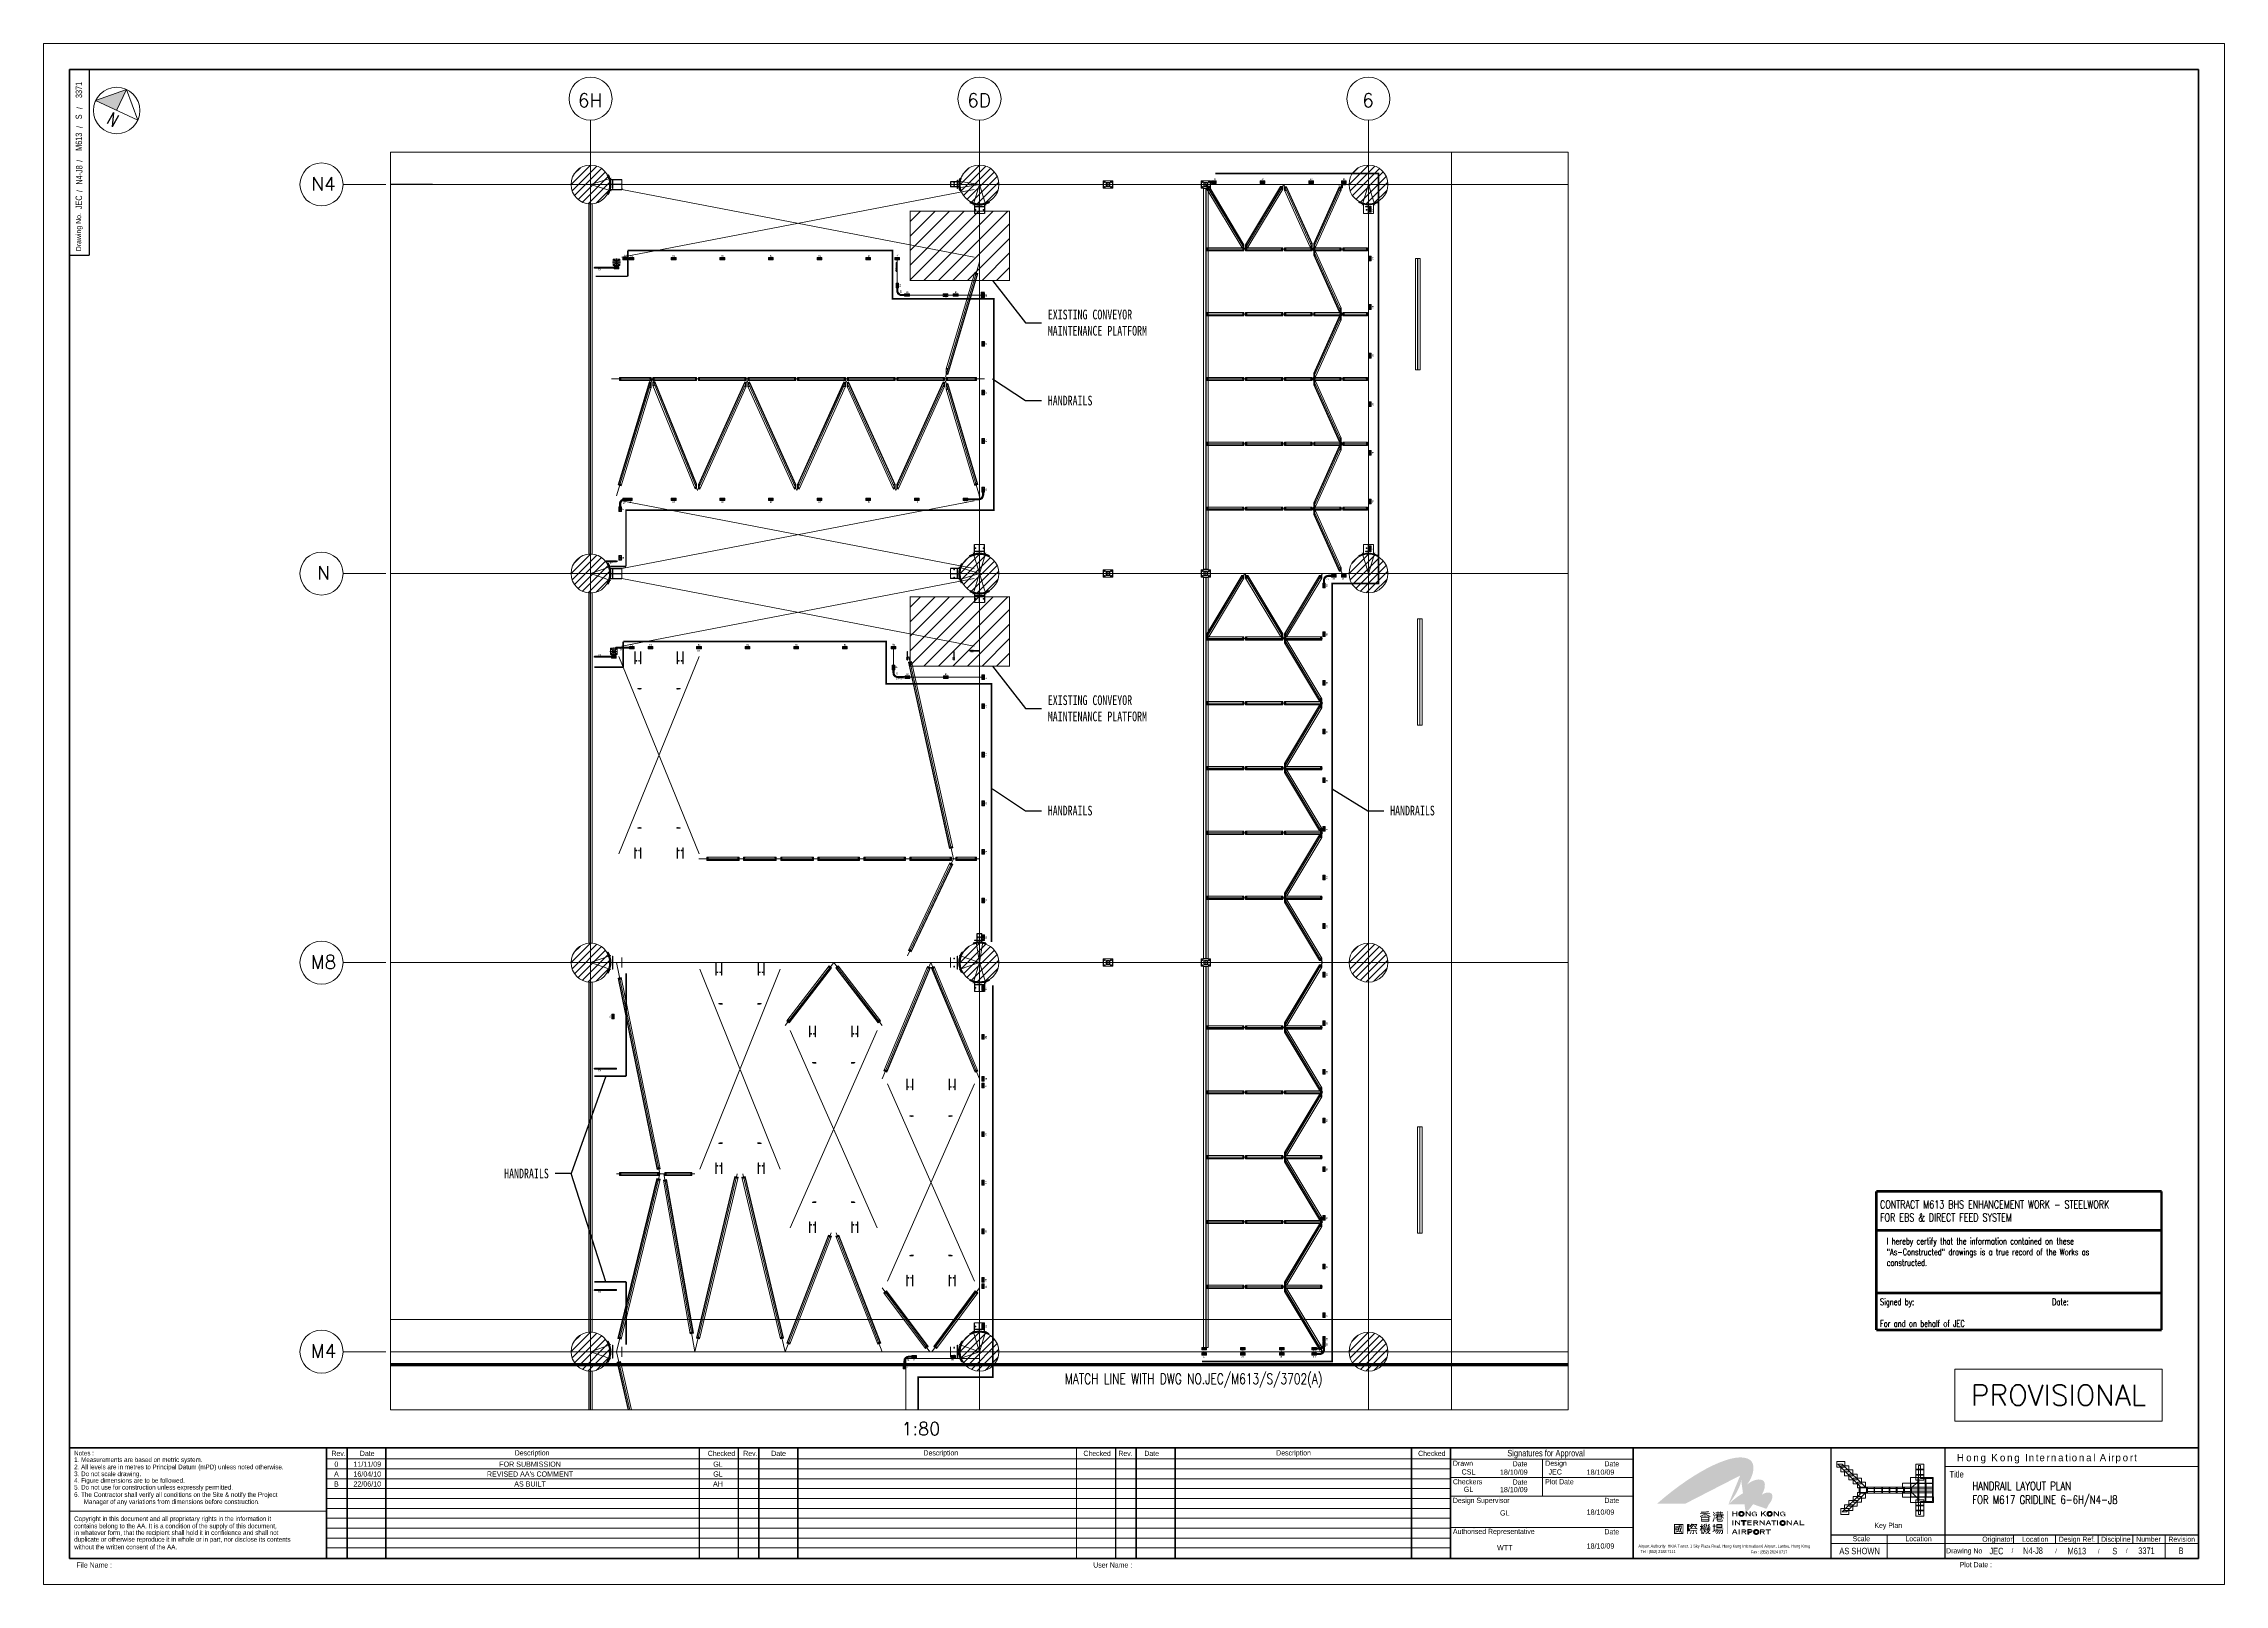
# Paper-space layout '3371B' of a CAD drawing. Header units: millimetres. Extents: x 570 to 1411, y -30 to 564.
# The model-space entities are those that its viewports show. They can reach past a viewport. Long polylines and large blocks are cut down to what shows.
import ezdxf
from ezdxf.enums import TextEntityAlignment as Align

# ---------------------------------------------------------------- set-up
doc = ezdxf.new("R2010")
doc.units = ezdxf.units.MM
doc.header["$LTSCALE"] = 40
for name, pattern in [('CENTER', [50.8, 31.75, -6.35, 6.35, -6.35]), ('CENTER2', [28.575, 19.05, -3.175, 3.175, -3.175]), ('HIDDEN', [9.525, 6.35, -3.175]), ('HIDDEN2', [4.7625, 3.175, -1.5875]), ('PHANTOM', [63.5, 31.75, -6.35, 6.35, -6.35, 6.35, -6.35])]:
    doc.linetypes.add(name, pattern=pattern)
doc.layers.get('0').update_dxf_attribs({"linetype": 'CONTINUOUS', "lineweight": 13})
doc.layers.get('Defpoints').update_dxf_attribs({"linetype": 'CONTINUOUS', "lineweight": 13})
for name, color, linetype, lineweight in [('01-CEN', 1, 'CENTER', 13), ('02-DIM', 2, 'CONTINUOUS', 13), ('03-HAT', 4, 'CONTINUOUS', 13), ('04-HID', 3, 'HIDDEN', 13), ('05-TXT', 6, 'CONTINUOUS', 13), ('06\\M+5B4D6\\M+5CFDF', 7, 'CONTINUOUS', 30), ('Handrail', 6, 'CONTINUOUS', 13)]:
    doc.layers.add(name, color=color, linetype=linetype, lineweight=lineweight)
doc.layers.get('02-DIM').off()
doc.layers.get('05-TXT').off()
doc.styles.add('C', font='', dxfattribs={"width": 0.75})
doc.styles.add('ROMANS', font='ROMANS.SHX', dxfattribs={"width": 0.75})
doc.styles.add('Style-LOW_RES_FILLED', font='LOW_RES_FILLED.shx')
doc.styles.add('T', font='SimSun.ttf', dxfattribs={"height": 100})
doc.styles.get('C').set_extended_font_data('FangSong_GB2312')
doc.dimstyles.new('1TO80', dxfattribs={"dimscale": 80, "dimtxt": 2.5, "dimasz": 1.5, "dimexe": 1, "dimexo": 1.5, "dimgap": 1, "dimtad": 1, "dimdec": 0, "dimrnd": 0.5, "dimdsep": 46, "dimtxsty": 'ROMANS', "dimblk1": 'OBLIQUE', "dimblk2": 'OBLIQUE', "dimsah": 1, "dimcen": 0.09, "dimadec": 0, "dimazin": 0, "dimtfac": 0.6, "dimtdec": 0, "dimtmove": 0, "dimatfit": 2, "dimfxl": 0, "dimtolj": 1, "dimarcsym": 0})
doc.dimstyles.new('1TO80$7', dxfattribs={"dimscale": 80, "dimtxt": 2.5, "dimasz": 1.5, "dimexe": 1, "dimexo": 1.5, "dimgap": 1, "dimtad": 0, "dimdec": 0, "dimrnd": 0.5, "dimdsep": 46, "dimtxsty": 'ROMANS', "dimblk1": 'OBLIQUE', "dimblk2": 'OBLIQUE', "dimsah": 1, "dimcen": 0.09, "dimadec": 0, "dimazin": 0, "dimtfac": 0.6, "dimtdec": 0, "dimtmove": 0, "dimatfit": 2, "dimfxl": 0, "dimtolj": 1, "dimarcsym": 0})

# ---------------------------------------------------------------- blocks, each defined once
blk = doc.blocks.new('A$C77377A25')
at = {"layer": '03-HAT'}
blk.add_hatch(color=256, dxfattribs=at).paths.add_polyline_path([(8.96, 17.92), (0, 8.96), (8.96, 8.96)])
for p, q in [((8.96, 17.92), (0, 8.96)), ((8.96, 17.92), (17.92, 8.96)), ((8.96, 8.96), (8.96, 17.92)), ((17.92, 8.96), (0, 8.96)), ((8.96, 8.96), (8.96, 8.96))]:
    blk.add_line(p, q)
blk.add_circle((8.96, 8.96), 8.96)
at = {"insert": (7.59, 7.73), "char_height": 5, "width": 2.9645, "attachment_point": 1, "rotation": 355.42202, "style": 'ROMANS'}
blk.add_mtext('N', dxfattribs=at)
blk = doc.blocks.new('STAMPB')
at = {"const_width": 1}
for points in [[(1277.14, 121.11), (1387.14, 121.11)], [(1277.14, 67.68), (1277.14, 121.11)], [(1387.14, 121.11), (1387.14, 67.68)], [(1277.14, 106.11), (1387.14, 106.11)], [(1277.14, 81.93), (1387.14, 81.93)], [(1387.14, 67.68), (1277.14, 67.68)]]:
    blk.add_lwpolyline(points, dxfattribs=at)
at = {"attachment_point": 1, "style": 'ROMANS'}
for s, insert, char_height, width in [('CONTRACT M613 BHS ENHANCEMENT WORK - STEELWORK \\PFOR EBS & DIRECT FEED SYSTEM', (1278.58, 117.57), 3, 110.4327), ('I hereby certify that the information contained on these "As-Constructed" drawings is a true record of the Works as constructed. ', (1281.17, 103.21), 2.5, 95.2334), ('Signed by:\\P\\PFor and on behalf of JEC ', (1278.58, 79.78), 2.5, 95.2334), ('Date:  ', (1344.92, 79.78), 2.5, 95.2334)]:
    blk.add_mtext(s, dxfattribs=dict(at, insert=insert, char_height=char_height, width=width))
blk = doc.blocks.new('BD')
at = {"color": 7, "linetype": 'Continuous'}
blk.add_line((680, 128), (680, -128), dxfattribs=at)
at = {"layer": '01-CEN'}
for q in [(636, 194), (636, -194)]:
    blk.add_line((0, 0), q, dxfattribs=at)
at = {"layer": '04-HID'}
for p, q in [((569, 192), (597, 200)), ((579, 158), (608, 167)), ((630, 5), (965, 5)), ((965, 128), (965, -128)), ((569, -192), (597, -200)), ((579, -158), (608, -167)), ((630, -5), (965, -5))]:
    blk.add_line(p, q, dxfattribs=at)
for points in [[(680, 5), (690, 5), (690, 128), (680, 128)], [(680, -5), (690, -5), (690, -128), (680, -128)]]:
    blk.add_lwpolyline(points, close=True, dxfattribs=at)
at = {"layer": '06\\M+5B4D6\\M+5CFDF'}
for p, q in [((528, 285), (554, 300)), ((611, 152), (965, 152)), ((965, 128), (965, 152)), ((528, -285), (554, -300)), ((611, -152), (965, -152)), ((965, -128), (965, -152))]:
    blk.add_line(p, q, dxfattribs=at)
for radius in [600, 630]:
    blk.add_arc((0, 0), radius, 331.59084, 28.40916, dxfattribs=at)
blk = doc.blocks.new('\\M+5B3A4\\M+5BFD7A')
at = {"layer": '01-CEN'}
for p, q in [((22.5, 0), (-22.5, 0)), ((0, -22.5), (0, 22.5))]:
    blk.add_line(p, q, dxfattribs=at)
at = {"layer": '04-HID'}
for p, q in [((5, 5), (-5, 5)), ((5, -5), (-5, -5))]:
    blk.add_line(p, q, dxfattribs=at)
at = {"layer": '04-HID', "ltscale": 30}
blk.add_circle((0, 0), 5, dxfattribs=at)
for centre, start, end in [((-5, 0), 90, 270), ((5, 0), 270, 90)]:
    blk.add_arc(centre, 5, start, end, dxfattribs=at)
blk = doc.blocks.new('AC1')
at = {"color": 7, "linetype": 'Continuous'}
blk.add_line((680, 128), (680, -128), dxfattribs=at)
at = {"layer": '01-CEN'}
for p, q in [((578, 90), (0, 0)), ((578, -90), (0, 0)), ((578, 90), (637, 99)), ((578, -90), (637, -99))]:
    blk.add_line(p, q, dxfattribs=at)
at = {"layer": '04-HID'}
for p, q in [((590, 107), (620, 112)), ((595, 77), (625, 81)), ((630, 3), (895, 3)), ((590, -107), (620, -112)), ((595, -77), (625, -81)), ((630, -3), (895, -3))]:
    blk.add_line(p, q, dxfattribs=at)
for points in [[(680, 5), (690, 5), (690, 128), (680, 128)], [(680, -5), (690, -5), (690, -128), (680, -128)]]:
    blk.add_lwpolyline(points, close=True, dxfattribs=at)
at = {"layer": '06\\M+5B4D6\\M+5CFDF'}
for p, q in [((598, 199), (569, 189)), ((625, 76), (895, 76)), ((895, 76), (895, -76)), ((598, -199), (569, -189)), ((625, -76), (895, -76))]:
    blk.add_line(p, q, dxfattribs=at)
for radius in [600, 630]:
    blk.add_arc((0, 0), radius, 341.6176, 18.3824, dxfattribs=at)
at = {"layer": '02-DIM', "xscale": -1, "rotation": 180}
for p in [(780, 46), (780, -46)]:
    blk.add_blockref('\\M+5B3A4\\M+5BFD7A', p, dxfattribs=at)
blk = doc.blocks.new('BE')
at = {"color": 7, "linetype": 'Continuous'}
blk.add_line((680, 155), (680, -155), dxfattribs=at)
at = {"layer": '01-CEN'}
for q in [(636, 194), (636, -194)]:
    blk.add_line((0, 0), q, dxfattribs=at)
at = {"layer": '04-HID'}
for p, q in [((569, 192), (597, 200)), ((579, 158), (608, 167)), ((630, 5), (895, 5)), ((895, 152), (895, -152)), ((569, -192), (597, -200)), ((579, -158), (608, -167)), ((630, -5), (895, -5))]:
    blk.add_line(p, q, dxfattribs=at)
for points in [[(680, 8), (690, 8), (690, 155), (680, 155)], [(680, -8), (690, -8), (690, -155), (680, -155)]]:
    blk.add_lwpolyline(points, close=True, dxfattribs=at)
at = {"layer": '06\\M+5B4D6\\M+5CFDF'}
for p, q in [((528, 285), (554, 300)), ((611, 152), (895, 152)), ((528, -285), (554, -300)), ((611, -152), (895, -152))]:
    blk.add_line(p, q, dxfattribs=at)
for radius in [600, 630]:
    blk.add_arc((0, 0), radius, 331.59084, 28.40916, dxfattribs=at)
at = {"layer": '02-DIM'}
blk.add_blockref('\\M+5B3A4\\M+5BFD7A', (780, 122), dxfattribs=at)
at = {"layer": '02-DIM', "xscale": -1, "rotation": 180}
blk.add_blockref('\\M+5B3A4\\M+5BFD7A', (780, -122), dxfattribs=at)
blk = doc.blocks.new('UA')
at = {"color": 7, "linetype": 'Continuous'}
blk.add_line((680, 152), (680, -152), dxfattribs=at)
at = {"layer": '01-CEN'}
for q in [(628, 217), (628, -217)]:
    blk.add_line((0, 0), q, dxfattribs=at)
at = {"layer": '04-HID'}
for p, q in [((561, 213), (589, 223)), ((572, 180), (601, 190)), ((630, 5), (965, 5)), ((965, 152), (965, -152)), ((561, -213), (589, -223)), ((572, -180), (601, -190)), ((630, -5), (965, -5))]:
    blk.add_line(p, q, dxfattribs=at)
for points in [[(680, 5), (690, 5), (690, 152), (680, 152)], [(680, -5), (690, -5), (690, -152), (680, -152)]]:
    blk.add_lwpolyline(points, close=True, dxfattribs=at)
at = {"layer": '06\\M+5B4D6\\M+5CFDF'}
for p, q in [((517, 305), (543, 320)), ((611, 152), (965, 152)), ((517, -305), (543, -320)), ((611, -152), (965, -152))]:
    blk.add_line(p, q, dxfattribs=at)
for radius in [600, 630]:
    blk.add_arc((0, 0), radius, 329.44225, 30.55775, dxfattribs=at)
blk = doc.blocks.new('V1')
at = {"color": 7, "linetype": 'Continuous'}
for p, q in [((611, 154), (895, 154)), ((680, 200), (680, -152)), ((680, 200), (680, -200)), ((611, -154), (895, -154))]:
    blk.add_line(p, q, dxfattribs=at)
at = {"color": 3, "linetype": 'HIDDEN'}
for p, q in [((630, 7), (895, 7)), ((630, -7), (895, -7))]:
    blk.add_line(p, q, dxfattribs=at)
at = {"layer": '01-CEN'}
for q in [(628, 217), (628, -217)]:
    blk.add_line((0, 0), q, dxfattribs=at)
at = {"layer": '04-HID'}
for p, q in [((561, 213), (589, 223)), ((572, 180), (601, 190)), ((895, 154), (895, -154)), ((561, -213), (589, -223)), ((572, -180), (601, -190))]:
    blk.add_line(p, q, dxfattribs=at)
for points in [[(680, 11), (690, 11), (690, 200), (680, 200)], [(680, -11), (690, -11), (690, -200), (680, -200)]]:
    blk.add_lwpolyline(points, close=True, dxfattribs=at)
at = {"layer": '06\\M+5B4D6\\M+5CFDF'}
for p, q in [((517, 305), (543, 320)), ((517, -305), (543, -320))]:
    blk.add_line(p, q, dxfattribs=at)
for radius in [600, 630]:
    blk.add_arc((0, 0), radius, 329.44225, 30.55775, dxfattribs=at)
at = {"layer": '02-DIM'}
blk.add_blockref('\\M+5B3A4\\M+5BFD7A', (780, 124), dxfattribs=at)
at = {"layer": '02-DIM', "xscale": -1, "rotation": 180}
blk.add_blockref('\\M+5B3A4\\M+5BFD7A', (780, -124), dxfattribs=at)
blk = doc.blocks.new('BE2')
at = {"color": 7, "linetype": 'Continuous'}
blk.add_line((680, 152), (680, -152), dxfattribs=at)
at = {"layer": '01-CEN'}
for q in [(636, 194), (636, -194)]:
    blk.add_line((0, 0), q, dxfattribs=at)
at = {"layer": '04-HID'}
for p, q in [((569, 192), (597, 200)), ((579, 158), (608, 167)), ((630, 5), (895, 5)), ((895, 152), (895, -152)), ((569, -192), (597, -200)), ((579, -158), (608, -167)), ((630, -5), (895, -5))]:
    blk.add_line(p, q, dxfattribs=at)
for points in [[(680, 5), (690, 5), (690, 152), (680, 152)], [(680, -5), (690, -5), (690, -152), (680, -152)]]:
    blk.add_lwpolyline(points, close=True, dxfattribs=at)
at = {"layer": '06\\M+5B4D6\\M+5CFDF'}
for p, q in [((528, 285), (554, 300)), ((611, 152), (895, 152)), ((528, -285), (554, -300)), ((611, -152), (895, -152))]:
    blk.add_line(p, q, dxfattribs=at)
for radius in [600, 630]:
    blk.add_arc((0, 0), radius, 331.59084, 28.40916, dxfattribs=at)
at = {"layer": '02-DIM'}
blk.add_blockref('\\M+5B3A4\\M+5BFD7A', (780, 122), dxfattribs=at)
at = {"layer": '02-DIM', "xscale": -1, "rotation": 180}
blk.add_blockref('\\M+5B3A4\\M+5BFD7A', (780, -122), dxfattribs=at)
blk = doc.blocks.new('V2')
at = {"color": 7, "linetype": 'Continuous'}
for p, q in [((611, 154), (895, 154)), ((611, -154), (895, -154))]:
    blk.add_line(p, q, dxfattribs=at)
at = {"color": 3, "linetype": 'HIDDEN'}
for p, q in [((630, 7), (895, 7)), ((630, -7), (895, -7))]:
    blk.add_line(p, q, dxfattribs=at)
at = {"layer": '01-CEN'}
for q in [(628, 217), (628, -217)]:
    blk.add_line((0, 0), q, dxfattribs=at)
at = {"layer": '04-HID'}
for p, q in [((561, 213), (589, 223)), ((572, 180), (601, 190)), ((895, 154), (895, -154)), ((561, -213), (589, -223)), ((572, -180), (601, -190))]:
    blk.add_line(p, q, dxfattribs=at)
for points in [[(680, 9), (690, 9), (690, 197), (680, 197)], [(680, -9), (690, -9), (690, -197), (680, -197)]]:
    blk.add_lwpolyline(points, close=True, dxfattribs=at)
at = {"layer": '06\\M+5B4D6\\M+5CFDF'}
for p, q in [((517, 305), (543, 320)), ((517, -305), (543, -320))]:
    blk.add_line(p, q, dxfattribs=at)
at = {"layer": '06\\M+5B4D6\\M+5CFDF', "color": 7, "linetype": 'Continuous'}
blk.add_line((680, 197), (680, -197), dxfattribs=at)
at = {"layer": '06\\M+5B4D6\\M+5CFDF'}
for radius in [600, 630]:
    blk.add_arc((0, 0), radius, 329.44225, 30.55775, dxfattribs=at)
at = {"layer": '02-DIM'}
blk.add_blockref('\\M+5B3A4\\M+5BFD7A', (780, 124), dxfattribs=at)
at = {"layer": '02-DIM', "xscale": -1, "rotation": 180}
blk.add_blockref('\\M+5B3A4\\M+5BFD7A', (780, -124), dxfattribs=at)
blk = doc.blocks.new('VA1')
at = {"color": 7, "linetype": 'Continuous'}
for p, q in [((611, 154), (965, 154)), ((611, -154), (965, -154))]:
    blk.add_line(p, q, dxfattribs=at)
at = {"color": 3, "linetype": 'HIDDEN'}
for p, q in [((630, 7), (965, 7)), ((630, -7), (965, -7))]:
    blk.add_line(p, q, dxfattribs=at)
at = {"layer": '01-CEN'}
for q in [(628, 217), (628, -217)]:
    blk.add_line((0, 0), q, dxfattribs=at)
at = {"layer": '04-HID'}
for p, q in [((561, 213), (589, 223)), ((572, 180), (601, 190)), ((965, 154), (965, -154)), ((561, -213), (589, -223)), ((572, -180), (601, -190))]:
    blk.add_line(p, q, dxfattribs=at)
for points in [[(680, 9), (690, 9), (690, 197), (680, 197)], [(680, -9), (690, -9), (690, -197), (680, -197)]]:
    blk.add_lwpolyline(points, close=True, dxfattribs=at)
at = {"layer": '06\\M+5B4D6\\M+5CFDF'}
for p, q in [((517, 305), (543, 320)), ((517, -305), (543, -320))]:
    blk.add_line(p, q, dxfattribs=at)
at = {"layer": '06\\M+5B4D6\\M+5CFDF', "color": 7, "linetype": 'Continuous'}
blk.add_line((680, 197), (680, -197), dxfattribs=at)
at = {"layer": '06\\M+5B4D6\\M+5CFDF'}
for radius in [600, 630]:
    blk.add_arc((0, 0), radius, 329.44225, 30.55775, dxfattribs=at)
blk = doc.blocks.new('VA2')
at = {"color": 7, "linetype": 'Continuous'}
for p, q in [((611, 154), (965, 154)), ((680, 200), (680, -199)), ((680, 200), (680, -152)), ((611, -154), (965, -154))]:
    blk.add_line(p, q, dxfattribs=at)
at = {"color": 3, "linetype": 'HIDDEN'}
for p, q in [((630, 7), (965, 7)), ((630, -7), (965, -7))]:
    blk.add_line(p, q, dxfattribs=at)
at = {"layer": '01-CEN'}
for q in [(628, 217), (628, -217)]:
    blk.add_line((0, 0), q, dxfattribs=at)
at = {"layer": '04-HID'}
for p, q in [((561, 213), (589, 223)), ((572, 180), (601, 190)), ((965, 154), (965, -154)), ((561, -213), (589, -223)), ((572, -180), (601, -190))]:
    blk.add_line(p, q, dxfattribs=at)
for points in [[(680, 11), (690, 11), (690, 200), (680, 200)], [(680, -11), (690, -11), (690, -199), (680, -199)]]:
    blk.add_lwpolyline(points, close=True, dxfattribs=at)
at = {"layer": '06\\M+5B4D6\\M+5CFDF'}
for p, q in [((517, 305), (543, 320)), ((517, -305), (543, -320))]:
    blk.add_line(p, q, dxfattribs=at)
for radius in [600, 630]:
    blk.add_arc((0, 0), radius, 329.44225, 30.55775, dxfattribs=at)
blk = doc.blocks.new('AC2')
at = {"color": 7, "linetype": 'Continuous'}
blk.add_line((680, 155), (680, -155), dxfattribs=at)
at = {"layer": '01-CEN'}
for p, q in [((578, 90), (0, 0)), ((578, -90), (0, 0)), ((578, 90), (637, 99)), ((578, -90), (637, -99))]:
    blk.add_line(p, q, dxfattribs=at)
at = {"layer": '04-HID'}
for p, q in [((590, 107), (620, 112)), ((595, 77), (625, 81)), ((630, 3), (895, 3)), ((590, -107), (620, -112)), ((595, -77), (625, -81)), ((630, -3), (895, -3))]:
    blk.add_line(p, q, dxfattribs=at)
for points in [[(680, 8), (690, 8), (690, 155), (680, 155)], [(680, -8), (690, -8), (690, -155), (680, -155)]]:
    blk.add_lwpolyline(points, close=True, dxfattribs=at)
at = {"layer": '06\\M+5B4D6\\M+5CFDF'}
for p, q in [((598, 199), (569, 189)), ((625, 76), (895, 76)), ((895, 76), (895, -76)), ((598, -199), (569, -189)), ((625, -76), (895, -76))]:
    blk.add_line(p, q, dxfattribs=at)
for radius in [600, 630]:
    blk.add_arc((0, 0), radius, 341.6176, 18.3824, dxfattribs=at)
at = {"layer": '02-DIM', "xscale": -1, "rotation": 180}
for p in [(780, 46), (780, -46)]:
    blk.add_blockref('\\M+5B3A4\\M+5BFD7A', p, dxfattribs=at)
blk = doc.blocks.new('SB32TOSB32')
at = {"color": 3, "linetype": 'HIDDEN'}
for p, q in [((-56, 0), (-56, -10)), ((-54, 7), (-54, 0)), ((-36, 7), (-36, 0)), ((-34, 0), (-34, -10))]:
    blk.add_line(p, q, dxfattribs=at)
blk.add_lwpolyline([(-10, 0), (-108, 0), (-108, -10), (-10, -10)], close=True, dxfattribs=at)
at = {"layer": '01-CEN'}
blk.add_line((-45, 21), (-45, -19), dxfattribs=at)
at = {"layer": '03-HAT', "color": 3, "linetype": 'HIDDEN'}
for p, q in [((0, 7), (-80, 7)), ((-80, 7), (-80, 0)), ((0, 0), (-80, 0))]:
    blk.add_line(p, q, dxfattribs=at)
blk = doc.blocks.new('100x08a')
for p, q in [((0, 100), (0, 0)), ((3.2, 100), (0, 100)), ((0, 0), (100, 0)), ((8, 20), (8, 95.2)), ((95.2, 8), (20, 8)), ((100, 0), (100, 3.2))]:
    blk.add_line(p, q)
for centre, radius, start, end in [((3.2, 95.2), 4.8, 0, 90), ((20, 20), 12, 180, 270), ((95.2, 3.2), 4.8, 0, 90)]:
    blk.add_arc(centre, radius, start, end)
blk = doc.blocks.new('120x120x10.0-shs-34.2')
for points in [[(-40, 60), (40, 60, -0.4142136), (60, 40), (60, -40, -0.4142136), (40, -60), (-40, -60, -0.4142136), (-60, -40), (-60, 40, -0.4142136)], [(-40, 50), (40, 50, -0.4142136), (50, 40), (50, -40, -0.4142136), (40, -50), (-40, -50, -0.4142136), (-50, -40), (-50, 40, -0.4142136)]]:
    blk.add_lwpolyline(points, format="xyb", close=True)
at = {"layer": '01-CEN'}
for p, q in [((72.5, 0), (-72.5, 0)), ((0, -72.5), (0, 72.5))]:
    blk.add_line(p, q, dxfattribs=at)
blk = doc.blocks.new('C9 TO 610X229113 UB')
at = {"ltscale": 30}
blk.add_lwpolyline([(-145, -112.5), (-145, 112.5), (145, 112.5), (145, -112.5)], close=True, dxfattribs=at)
for centre in [(-95, 77.5), (95, 77.5), (-95, -77.5), (95, -77.5)]:
    blk.add_circle(centre, 13, dxfattribs=at)
at = {"layer": '01-CEN', "ltscale": 30}
for p, q in [((-72, 77.5), (-118, 77.5)), ((-95, 100.5), (-95, 54.5)), ((72, 77.5), (118, 77.5)), ((95, 100.5), (95, 54.5)), ((-72, -77.5), (-118, -77.5)), ((-95, -100.5), (-95, -54.5)), ((72, -77.5), (118, -77.5)), ((95, -100.5), (95, -54.5))]:
    blk.add_line(p, q, dxfattribs=at)
at = {"ltscale": 30, "rotation": 90}
blk.add_blockref('120x120x10.0-shs-34.2', (0, 0), dxfattribs=at)
blk = doc.blocks.new('100x100x10-shs-27.9')
for points in [[(-30, 50), (30, 50, -0.4142136), (50, 30), (50, -30, -0.4142136), (30, -50), (-30, -50, -0.4142136), (-50, -30), (-50, 30, -0.4142136)], [(-30, 40), (30, 40, -0.4142136), (40, 30), (40, -30, -0.4142136), (30, -40), (-30, -40, -0.4142136), (-40, -30), (-40, 30, -0.4142136)]]:
    blk.add_lwpolyline(points, format="xyb", close=True)
at = {"layer": '01-CEN'}
for p, q in [((62.5, 0), (-62.5, 0)), ((0, -62.5), (0, 62.5))]:
    blk.add_line(p, q, dxfattribs=at)
blk = doc.blocks.new('040x05a')
for p, q in [((0, 40), (0, 0)), ((2.6, 40), (0, 40)), ((0, 0), (40, 0)), ((5, 11), (5, 37.6)), ((37.6, 5), (11, 5)), ((40, 0), (40, 2.6))]:
    blk.add_line(p, q)
for centre, radius, start, end in [((2.6, 37.6), 2.4, 0, 90), ((11, 11), 6, 180, 270), ((37.6, 2.6), 2.4, 0, 90)]:
    blk.add_arc(centre, radius, start, end)
blk = doc.blocks.new('H2')
at = {"linetype": 'CENTER2'}
for p, q in [((-78, 0), (78, 0)), ((0, -42), (0, 43))]:
    blk.add_line(p, q, dxfattribs=at)
for p, q in [((-73, 28), (-63, 38)), ((-73, 28), (-73, -28)), ((-37, 0), (-65, 0)), ((63, 38), (-63, 38)), ((-51, 14), (-51, -14)), ((37, 0), (65, 0)), ((51, 14), (51, -14)), ((63, 38), (73, 28)), ((73, -28), (73, 28)), ((-63, -38), (-73, -28)), ((-63, -38), (63, -38)), ((-56, -19), (-56, -24)), ((-49, -14), (-49, -29)), ((-42, -19), (-42, -24)), ((42, -19), (42, -24)), ((49, -14), (49, -29)), ((56, -19), (56, -24)), ((73, -28), (63, -38))]:
    blk.add_line(p, q)
for centre, radius in [((-51, 0), 9), ((0, 0), 24.1), ((0, 0), 20.1), ((51, 0), 9)]:
    blk.add_circle(centre, radius)
at = {"extrusion": (0, 0, -1), "zscale": -1}
blk.add_blockref('040x05a', (24, -24), dxfattribs=at)
blk.add_blockref('040x05a', (24, -24))
at = {"ltscale": 30, "style": 'T'}
blk.add_text('H2', height=50, dxfattribs=at).set_placement((-33, 64))
blk = doc.blocks.new('W2')
for p, q in [((-17, 0), (17, 0)), ((-17, -160), (-17, 0)), ((17, -160), (17, 0)), ((-300, -283), (-300, -317)), ((-140, -283), (-300, -283)), ((-140, -317), (-300, -317))]:
    blk.add_line(p, q)
at = {"linetype": 'HIDDEN2'}
for p, q in [((-14, -160), (-14, 0)), ((14, -160), (14, 0)), ((-140, -286), (-300, -286)), ((-140, -314), (-300, -314))]:
    blk.add_line(p, q, dxfattribs=at)
for radius in [154, 126]:
    blk.add_arc((-140, -160), radius, 270, 0, dxfattribs=at)
for radius in [157, 123]:
    blk.add_arc((-140, -160), radius, 270, 0)
at = {"style": 'T'}
blk.add_text('W2', height=50, dxfattribs=at).set_placement((-147, -216))
blk = doc.blocks.new('H1')
at = {"linetype": 'CENTER2'}
for p, q in [((-78, 0), (78, 0)), ((0, -42), (0, 43))]:
    blk.add_line(p, q, dxfattribs=at)
for p, q in [((-73, 28), (-63, 38)), ((-73, 28), (-73, -28)), ((-37, 0), (-65, 0)), ((63, 38), (-63, 38)), ((-51, 14), (-51, -14)), ((37, 0), (65, 0)), ((51, 14), (51, -14)), ((63, 38), (73, 28)), ((73, -28), (73, 28)), ((-63, -38), (-73, -28)), ((-63, -38), (63, -38)), ((-56, -19), (-56, -24)), ((-49, -14), (-49, -29)), ((-42, -19), (-42, -24)), ((73, -28), (63, -38))]:
    blk.add_line(p, q)
for centre, radius in [((-51, 0), 9), ((0, 0), 24.1), ((0, 0), 20.1), ((51, 0), 9)]:
    blk.add_circle(centre, radius)
at = {"extrusion": (0, 0, -1), "zscale": -1}
blk.add_blockref('040x05a', (24, -24), dxfattribs=at)
at = {"ltscale": 30, "style": 'T'}
blk.add_text('H1', height=50, dxfattribs=at).set_placement((-27, 70))
blk = doc.blocks.new('H4')
at = {"linetype": 'CENTER2'}
for p, q in [((78, 0), (-78, 0)), ((0, -42), (0, 43))]:
    blk.add_line(p, q, dxfattribs=at)
for p, q in [((-63, 38), (-73, 28)), ((-73, -28), (-73, 28)), ((-37, 0), (-65, 0)), ((-63, 38), (63, 38)), ((-51, 14), (-51, -14)), ((37, 0), (65, 0)), ((51, 14), (51, -14)), ((73, 28), (63, 38)), ((73, 28), (73, -28)), ((-73, -28), (-63, -38)), ((63, -38), (-63, -38)), ((42, -19), (42, -24)), ((49, -14), (49, -29)), ((56, -19), (56, -24)), ((63, -38), (73, -28))]:
    blk.add_line(p, q)
for centre, radius in [((-51, 0), 9), ((0, 0), 24.1), ((0, 0), 20.1), ((51, 0), 9)]:
    blk.add_circle(centre, radius)
blk.add_blockref('040x05a', (24, -24))
at = {"ltscale": 30, "style": 'T'}
blk.add_text('H4', height=50, dxfattribs=at).set_placement((-24, 70))
blk = doc.blocks.new('SB10 TO SB14a')
at = {"layer": '01-CEN', "ltscale": 30}
for p, q in [((24.55, -35), (-14.55, -35)), ((24.55, -85), (-14.55, -85))]:
    blk.add_line(p, q, dxfattribs=at)
at = {"layer": '04-HID', "ltscale": 30}
for p, q in [((4.55, -26), (-4.55, -26)), ((-4.55, -44), (4.55, -44)), ((4.55, -76), (-4.55, -76)), ((-4.55, -94), (4.55, -94)), ((14.55, -24), (4.55, -24)), ((14.55, -46), (4.55, -46)), ((14.55, -74), (4.55, -74)), ((14.55, -96), (4.55, -96))]:
    blk.add_line(p, q, dxfattribs=at)
blk.add_lwpolyline([(4.55, 157.45), (14.55, 157.45), (14.55, -120), (4.55, -120)], close=True, dxfattribs=at)
blk = doc.blocks.new('BR\\M+5BFD7')
at = {"layer": '01-CEN'}
for p, q in [((14, 0), (-14, 0)), ((0, 12), (0, -11))]:
    blk.add_line(p, q, dxfattribs=at)
at = {"layer": '04-HID'}
blk.add_lwpolyline([(-3, -7), (3, -7, 1), (3, 7), (-3, 7, 1), (-3, -7)], format="xyb", dxfattribs=at)
blk.add_circle((0, 0), 7.5, dxfattribs=at)
blk = doc.blocks.new('SB28 TO SB14a')
at = {"layer": '01-CEN', "ltscale": 30}
for p, q in [((30.45, -30), (-41.25, -30)), ((30.45, -75), (-41.25, -75))]:
    blk.add_line(p, q, dxfattribs=at)
at = {"layer": '04-HID', "ltscale": 30}
for p, q in [((-5.25, -19), (-17.25, -19)), ((-17.25, -41), (-5.25, -41)), ((-5.25, -64), (-17.25, -64)), ((-17.25, -86), (-5.25, -86)), ((4.65, -21), (-5.25, -21)), ((-5.25, -39), (4.65, -39)), ((4.65, -66), (-5.25, -66)), ((-5.25, -84), (4.65, -84))]:
    blk.add_line(p, q, dxfattribs=at)
blk.add_lwpolyline([(-17.25, -105), (-5.25, -105), (-5.25, 157.45), (-17.25, 157.45)], close=True, dxfattribs=at)
blk = doc.blocks.new('SB14a TO SB21')
at = {"layer": '01-CEN', "ltscale": 30}
for p, q in [((27.85, 95), (-43.85, 95)), ((27.85, 35), (-43.85, 35))]:
    blk.add_line(p, q, dxfattribs=at)
at = {"layer": '04-HID', "ltscale": 30}
for p, q in [((-27.85, 111.2), (-7.85, 111.2)), ((-7.85, 79), (-27.85, 79)), ((-27.85, 51.2), (-7.85, 51.2)), ((-7.85, 19), (-27.85, 19)), ((-7.85, 108), (7.85, 108)), ((7.85, 82), (-7.85, 82)), ((-7.85, 48), (7.85, 48)), ((7.85, 22), (-7.85, 22))]:
    blk.add_line(p, q, dxfattribs=at)
blk.add_lwpolyline([(-27.85, 130), (-7.85, 130), (-7.85, -157.45), (-27.85, -157.45)], close=True, dxfattribs=at)
blk = doc.blocks.new('CP-4C')
at = {"layer": '01-CEN', "ltscale": 30}
for p, q in [((134650, 13756), (134650, 13742)), ((135115, 13524), (135128, 13524))]:
    blk.add_line(p, q, dxfattribs=at)
at = {"layer": '04-HID', "ltscale": 30}
for p, q in [((134643, 13751), (134643, 13747)), ((134657, 13751), (134657, 13747)), ((135120, 13531), (135124, 13531)), ((135120, 13517), (135124, 13517))]:
    blk.add_line(p, q, dxfattribs=at)
at = {"ltscale": 30, "style": 'T'}
blk.add_text('CP-4C', height=50, dxfattribs=at).set_placement((134877, 13809))
blk = doc.blocks.new('_OBLIQUE')
at = {"color": 0, "linetype": 'ByBlock'}
blk.add_line((-0.5, -0.5), (0.5, 0.5), dxfattribs=at)
blk = doc.blocks.new('*D616')
at = {"color": 0, "lineweight": -2}
for p, q in [((118156, 16062), (93890, 16062)), ((93970, 16062), (93970, -115938)), ((118156, -115938), (93890, -115938))]:
    blk.add_line(p, q, dxfattribs=at)
at = {"layer": 'Defpoints', "color": 0}
for p in [(118276, 16062), (93970, -115938), (118276, -115938)]:
    blk.add_point(p, dxfattribs=at)
at = {"color": 0, "lineweight": -2, "xscale": 120, "yscale": 120, "zscale": 120}
for p, rotation in [((93970, 16062), 90), ((93970, -115938), 270)]:
    blk.add_blockref('_OBLIQUE', p, dxfattribs=dict(at, rotation=rotation))
at = {"color": 0, "insert": (93790, -49938), "char_height": 200, "attachment_point": 5, "rotation": 90, "style": 'ROMANS'}
blk.add_mtext('\\A1;132000', dxfattribs=at)
blk = doc.blocks.new('A$C03DB0837')
at = {"layer": 'Handrail'}
for name, p, rotation in [('H4', (109.9, -787.8), 270), ('H2', (109.9, -2287.8), 270), ('H2', (109.9, -3787.8), 270), ('H2', (109.9, -5287.8), 270), ('H2', (109.9, -6787.8), 270), ('H2', (109.9, -8287.8), 270), ('H2', (109.9, -9787.8), 270), ('H1', (109.9, -11212.2), 270), ('W2', (-2314.55, -12454.9), 180), ('H2', (-2014.55, -12154.9), 180), ('H4', (-814.55, -12154.9), 180)]:
    blk.add_blockref(name, p, dxfattribs=dict(at, rotation=rotation))
blk = doc.blocks.new('A$C24083448')
at = {"layer": 'Handrail', "rotation": 270}
for p in [(-2315, -455), (-2315, -1955)]:
    blk.add_blockref('H2', p, dxfattribs=at)
blk = doc.blocks.new('A$C2DE92BC2')
at = {"layer": 'Handrail'}
for p, q in [((-17, 0), (17, 0)), ((-17, -300), (-17, 0)), ((17, -300), (17, 0))]:
    blk.add_line(p, q, dxfattribs=at)
at = {"layer": 'Handrail', "linetype": 'CENTER2'}
blk.add_line((0, -334), (0, 40), dxfattribs=at)
at = {"layer": 'Handrail', "ltscale": 30}
blk.add_arc((0, -300), 16.8, 180, 0, dxfattribs=at)
at = {"layer": 'Handrail', "style": 'T'}
blk.add_text('W1', height=50, rotation=270, dxfattribs=at).set_placement((32, -123))

msp = doc.modelspace()

# ---------------------------------------------------------------- hatches: boundary and pattern name
h = msp.add_hatch()
h.set_pattern_fill('ANSI31', color=256, scale=50, style=0)
h.set_pattern_definition([(45, (19853.43, 14957.51), (-112.2532, 112.2532), [])])
edge = h.paths.add_edge_path()
edge.add_arc((123035.6, 16062), 600, 0, 360)
h = msp.add_hatch()
h.set_pattern_fill('ANSI31', color=256, scale=50, style=0)
h.set_pattern_definition([(45, (31853.43, 14957.51), (-112.2532, 112.2532), [])])
edge = h.paths.add_edge_path()
edge.add_arc((135035.6, 16062), 600, 0, 360)
h = msp.add_hatch()
h.set_pattern_fill('ANSI31', color=256, scale=50, style=0)
h.set_pattern_definition([(45, (43853.43, 14957.51), (-112.2532, 112.2532), [])])
edge = h.paths.add_edge_path()
edge.add_arc((147035.6, 16062), 600, 0, 360)
h = msp.add_hatch()
h.set_pattern_fill('ANSI31', color=256, scale=100, style=0)
h.set_pattern_definition([(45, (-3708.7, 5e-11), (-224.5064, 224.5064), [])])
h.paths.add_polyline_path([(132892.6, 15242), (132892.6, 13099), (135963.6, 13099), (135963.6, 15242)])
h = msp.add_hatch()
h.set_pattern_fill('ANSI31', color=256, scale=50, style=0)
h.set_pattern_definition([(45, (19853.43, 2957.51), (-112.2532, 112.2532), [])])
edge = h.paths.add_edge_path()
edge.add_arc((123035.6, 4062), 600, 0, 360)
h = msp.add_hatch()
h.set_pattern_fill('ANSI31', color=256, scale=50, style=0)
h.set_pattern_definition([(45, (31853.43, 2957.51), (-112.2532, 112.2532), [])])
edge = h.paths.add_edge_path()
edge.add_arc((135035.6, 4062), 600, 0, 360)
h = msp.add_hatch()
h.set_pattern_fill('ANSI31', color=256, scale=50, style=0)
h.set_pattern_definition([(45, (43853.43, 2957.51), (-112.2532, 112.2532), [])])
edge = h.paths.add_edge_path()
edge.add_arc((147035.6, 4062), 600, 0, 360)
h = msp.add_hatch()
h.set_pattern_fill('ANSI31', color=256, scale=100, style=0)
h.set_pattern_definition([(45, (-3708.7, -11894), (-224.5064, 224.5064), [])])
h.paths.add_polyline_path([(132892.6, 3348), (132892.6, 1205), (135963.6, 1205), (135963.6, 3348)])
h = msp.add_hatch()
h.set_pattern_fill('ANSI31', color=256, scale=50, style=0)
h.set_pattern_definition([(45, (19853.43, -9042.49), (-112.2532, 112.2532), [])])
edge = h.paths.add_edge_path()
edge.add_arc((123035.6, -7938), 600, 0, 360)
h = msp.add_hatch()
h.set_pattern_fill('ANSI31', color=256, scale=50, style=0)
h.set_pattern_definition([(45, (31853.43, -9042.49), (-112.2532, 112.2532), [])])
edge = h.paths.add_edge_path()
edge.add_arc((135035.6, -7938), 600, 0, 360)
h = msp.add_hatch()
h.set_pattern_fill('ANSI31', color=256, scale=50, style=0)
h.set_pattern_definition([(45, (43853.43, -9042.49), (-112.2532, 112.2532), [])])
edge = h.paths.add_edge_path()
edge.add_arc((147035.6, -7938), 600, 0, 360)
h = msp.add_hatch()
h.set_pattern_fill('ANSI31', color=256, scale=50, style=0)
h.set_pattern_definition([(45, (19853.43, -21042.49), (-112.2532, 112.2532), [])])
edge = h.paths.add_edge_path()
edge.add_arc((123035.6, -19938), 600, 0, 360)
h = msp.add_hatch()
h.set_pattern_fill('ANSI31', color=256, scale=50, style=0)
h.set_pattern_definition([(45, (31853.43, -21042.49), (-112.2532, 112.2532), [])])
edge = h.paths.add_edge_path()
edge.add_arc((135035.6, -19938), 600, 0, 360)
h = msp.add_hatch()
h.set_pattern_fill('ANSI31', color=256, scale=50, style=0)
h.set_pattern_definition([(45, (43853.43, -21042.49), (-112.2532, 112.2532), [])])
edge = h.paths.add_edge_path()
edge.add_arc((147035.6, -19938), 600, 0, 360)

# ---------------------------------------------------------------- linework, layer by layer
for p, q in [((132499.7, 13732.3), (132499.7, 12949.2)), ((132726.7, 12676.7), (132736.7, 12686.7)), ((132726.7, 12676.7), (132726.7, 12621.7)), ((132736.7, 12611.7), (132726.7, 12621.7)), ((132762.7, 12649.2), (132734.7, 12649.2)), ((132862.7, 12686.7), (132736.7, 12686.7)), ((132736.7, 12611.7), (132862.7, 12611.7)), ((132743.6, 12630), (132743.6, 12625)), ((132748.7, 12663.2), (132748.7, 12635.2)), ((132750.6, 12635), (132750.6, 12620)), ((132757.6, 12630), (132757.6, 12625)), ((132836.7, 12649.2), (132864.7, 12649.2)), ((132841.9, 12630), (132841.9, 12625)), ((132848.9, 12635), (132848.9, 12620)), ((132850.7, 12663.2), (132850.7, 12635.2)), ((132855.9, 12630), (132855.9, 12625)), ((132862.7, 12686.7), (132872.7, 12676.7)), ((132872.7, 12621.7), (132862.7, 12611.7)), ((132872.7, 12621.7), (132872.7, 12676.7)), ((132877.7, 12649.2), (135110.9, 12649.2)), ((134226.7, 12676.7), (134236.7, 12686.7)), ((134226.7, 12676.7), (134226.7, 12621.7)), ((134236.7, 12611.7), (134226.7, 12621.7)), ((134262.7, 12649.2), (134234.7, 12649.2)), ((134362.7, 12686.7), (134236.7, 12686.7)), ((134236.7, 12611.7), (134362.7, 12611.7)), ((134243.6, 12630), (134243.6, 12625)), ((134248.7, 12663.2), (134248.7, 12635.2)), ((134250.6, 12635), (134250.6, 12620)), ((134257.6, 12630), (134257.6, 12625)), ((134336.7, 12649.2), (134364.7, 12649.2)), ((134341.9, 12630), (134341.9, 12625)), ((134348.9, 12635), (134348.9, 12620)), ((134350.7, 12663.2), (134350.7, 12635.2)), ((134355.9, 12630), (134355.9, 12625)), ((134362.7, 12686.7), (134372.7, 12676.7)), ((134372.7, 12621.7), (134362.7, 12611.7)), ((134372.7, 12621.7), (134372.7, 12676.7)), ((132382.2, 1732.3), (132382.2, 1239.8)), ((132354.7, 1239.8), (132344.7, 1229.8)), ((132344.7, 1103.8), (132344.7, 1229.8)), ((132344.7, 1103.8), (132354.7, 1093.8)), ((132368.1, 1215.9), (132353.1, 1215.9)), ((132368.1, 1117.6), (132353.1, 1117.6)), ((132354.7, 1239.8), (132409.7, 1239.8)), ((132409.7, 1093.8), (132354.7, 1093.8)), ((132363.1, 1222.9), (132358.1, 1222.9)), ((132363.1, 1208.9), (132358.1, 1208.9)), ((132363.1, 1124.6), (132358.1, 1124.6)), ((132363.1, 1110.6), (132358.1, 1110.6)), ((132396.2, 1217.8), (132368.2, 1217.8)), ((132396.2, 1115.8), (132368.2, 1115.8)), ((132382.2, 1203.8), (132382.2, 1231.8)), ((132382.2, 1129.8), (132382.2, 1101.8)), ((132419.7, 1229.8), (132409.7, 1239.8)), ((132409.7, 1093.8), (132419.7, 1103.8)), ((132419.7, 1229.8), (132419.7, 1103.8)), ((132755.6, 904.3), (132745.6, 894.3)), ((132745.6, 839.3), (132745.6, 894.3)), ((132745.6, 839.3), (132755.6, 829.3)), ((132781.6, 866.8), (132753.6, 866.8)), ((132755.6, 904.3), (132881.6, 904.3)), ((132881.6, 829.3), (132755.6, 829.3)), ((132762.5, 847.6), (132762.5, 842.6)), ((132767.6, 880.8), (132767.6, 852.8)), ((132769.5, 852.6), (132769.5, 837.6)), ((132776.5, 847.6), (132776.5, 842.6)), ((132855.6, 866.8), (132883.6, 866.8)), ((132860.8, 847.6), (132860.8, 842.6)), ((132867.8, 852.6), (132867.8, 837.6)), ((132869.6, 880.8), (132869.6, 852.8)), ((132874.8, 847.6), (132874.8, 842.6)), ((132891.6, 894.3), (132881.6, 904.3)), ((132881.6, 829.3), (132891.6, 839.3)), ((132891.6, 894.3), (132891.6, 839.3)), ((132896.6, 866.8), (133920.1, 866.8)), ((133935.1, 904.3), (133925.1, 894.3)), ((133925.1, 839.3), (133925.1, 894.3)), ((133925.1, 839.3), (133935.1, 829.3)), ((133961.1, 866.8), (133933.1, 866.8)), ((133935.1, 904.3), (134061.1, 904.3)), ((134061.1, 829.3), (133935.1, 829.3)), ((133941.9, 847.6), (133941.9, 842.6)), ((133947.1, 880.8), (133947.1, 852.8)), ((133948.9, 852.6), (133948.9, 837.6)), ((133955.9, 847.6), (133955.9, 842.6)), ((134035.1, 866.8), (134063.1, 866.8)), ((134040.2, 847.6), (134040.2, 842.6)), ((134047.2, 852.6), (134047.2, 837.6)), ((134049.1, 880.8), (134049.1, 852.8)), ((134054.2, 847.6), (134054.2, 842.6)), ((134071.1, 894.3), (134061.1, 904.3)), ((134061.1, 829.3), (134071.1, 839.3)), ((134071.1, 894.3), (134071.1, 839.3)), ((134071.1, 866.8), (135110.9, 866.8))]:
    msp.add_line(p, q)
at = {"linetype": 'CENTER2'}
for p, q in [((132721.7, 12649.2), (132877.7, 12649.2)), ((132799.7, 12606.7), (132799.7, 12691.7)), ((134221.7, 12649.2), (134377.7, 12649.2)), ((134299.7, 12606.7), (134299.7, 12691.7)), ((132339.7, 1166.8), (132424.7, 1166.8)), ((132382.2, 1088.8), (132382.2, 1244.8)), ((132896.6, 866.8), (132740.6, 866.8)), ((132818.6, 824.3), (132818.6, 909.3)), ((134076.1, 866.8), (133920.1, 866.8)), ((133998.1, 824.3), (133998.1, 909.3))]:
    msp.add_line(p, q, dxfattribs=at)
at = {"color": 5}
for p, q in [((135090.9, 12742.2), (135190.9, 12742.2)), ((135090.9, 12556.2), (135090.9, 12742.2)), ((135190.9, 12556.2), (135090.9, 12556.2))]:
    msp.add_line(p, q, dxfattribs=at)
for points in [[(138854.6, 16176.1), (138864.6, 16176.1), (138864.6, 16067.6), (138854.6, 16067.6)], [(139144.6, 16176.1), (139134.6, 16176.1), (139134.6, 16067.6), (139144.6, 16067.6)], [(141875.6, 16176.1), (141885.6, 16176.1), (141885.6, 16067.6), (141875.6, 16067.6)], [(142165.6, 16176.1), (142155.6, 16176.1), (142155.6, 16067.6), (142165.6, 16067.6)], [(138854.6, 15947.9), (138864.6, 15947.9), (138864.6, 16056.4), (138854.6, 16056.4)], [(139144.6, 15947.9), (139134.6, 15947.9), (139134.6, 16056.4), (139144.6, 16056.4)], [(141875.6, 15947.9), (141885.6, 15947.9), (141885.6, 16056.4), (141875.6, 16056.4)], [(142165.6, 15947.9), (142155.6, 15947.9), (142155.6, 16056.4), (142165.6, 16056.4)], [(123085.6, 4662), (123085.6, 15462), (122985.6, 15462), (122985.6, 4662)], [(147031.6, 15382), (147031.6, 15372), (146949.6, 15372), (146949.6, 15382)], [(147039.6, 15382), (147039.6, 15372), (147121.7, 15372), (147121.7, 15382)], [(123935.6, 13562), (123935.6, 13762), (123735.6, 13762), (123735.6, 13562)], [(142046.7, 14012), (143194.6, 14012), (143194.6, 14112), (142046.7, 14112)], [(143246.7, 14012), (144394.6, 14012), (144394.6, 14112), (143246.7, 14112)], [(144446.7, 14012), (145294.6, 14012), (145294.6, 14112), (144446.7, 14112)], [(145346.7, 14012), (146194.6, 14012), (146194.6, 14112), (145346.7, 14112)], [(146246.7, 14012), (147009.6, 14012), (147009.6, 14112), (146246.7, 14112)], [(134986, 13318), (134890.1, 13346.3), (134012.2, 10379.8), (134012.2, 10212.1), (134062.5, 10197.2)], [(142046.7, 12012), (143194.6, 12012), (143194.6, 12112), (142046.7, 12112)], [(143246.7, 12012), (144394.6, 12012), (144394.6, 12112), (143246.7, 12112)], [(144446.7, 12012), (145294.6, 12012), (145294.6, 12112), (144446.7, 12112)], [(145346.7, 12012), (146194.6, 12012), (146194.6, 12112), (145346.7, 12112)], [(146246.7, 12012), (147009.6, 12012), (147009.6, 12112), (146246.7, 12112)], [(123930.9, 10012), (124909, 10012), (124909, 10112), (123930.9, 10112)], [(124962.2, 10012), (126309, 10012), (126309, 10112), (124962.2, 10112)], [(126362.2, 10012), (127839, 10012), (127839, 10112), (126362.2, 10112)], [(127892.2, 10012), (129369, 10012), (129369, 10112), (127892.2, 10112)], [(129422.2, 10012), (130899, 10012), (130899, 10112), (129422.2, 10112)], [(130952.2, 10012), (132429, 10012), (132429, 10112), (130952.2, 10112)], [(132482.2, 10012), (133959, 10012), (133959, 10112), (132482.2, 10112)], [(134012.2, 10012), (134940.3, 10012), (134940.3, 10112), (134012.2, 10112)], [(142046.7, 10012), (143194.6, 10012), (143194.6, 10112), (142046.7, 10112)], [(143246.7, 10012), (144394.6, 10012), (144394.6, 10112), (143246.7, 10112)], [(144446.7, 10012), (145294.6, 10012), (145294.6, 10112), (144446.7, 10112)], [(145346.7, 10012), (146194.6, 10012), (146194.6, 10112), (145346.7, 10112)], [(146246.7, 10012), (147009.6, 10012), (147009.6, 10112), (146246.7, 10112)], [(124909, 9967.4), (124859.1, 9982.7), (123885.2, 6795.4), (123980.8, 6766.2), (124909, 9803.8)], [(126309, 6693), (126262.6, 6674.1), (124962.2, 9864.3), (124962.2, 9965.3), (125019.5, 9988.7), (126309, 6825)], [(126362.2, 6684.5), (126407.2, 6664.2), (127839, 9830.1), (127839, 9953), (127794, 9973.3), (126362.2, 6807.4)], [(129369, 6684.5), (129324, 6664.2), (127892.2, 9830.1), (127892.2, 9953), (127937.2, 9973.3), (129369, 6807.4)], [(129422.2, 6684.5), (129467.2, 6664.2), (130899, 9830.1), (130899, 9953), (130854, 9973.3), (129422.2, 6807.4)], [(132429, 6684.5), (132384, 6664.2), (130952.2, 9830.1), (130952.2, 9953), (130997.2, 9973.3), (132429, 6807.4)], [(132482.2, 6684.5), (132527.2, 6664.2), (133959, 9830.1), (133959, 9953), (133914, 9973.3), (132482.2, 6807.4)], [(134986, 6806), (134890.1, 6777.7), (134012.2, 9744.1), (134012.2, 9911.9), (134062.5, 9926.7)], [(142046.7, 8012), (143194.6, 8012), (143194.6, 8112), (142046.7, 8112)], [(143246.7, 8012), (144394.6, 8012), (144394.6, 8112), (143246.7, 8112)], [(144446.7, 8012), (145294.6, 8012), (145294.6, 8112), (144446.7, 8112)], [(145346.7, 8012), (146194.6, 8012), (146194.6, 8112), (145346.7, 8112)], [(146246.7, 8012), (147009.6, 8012), (147009.6, 8112), (146246.7, 8112)], [(142046.7, 6012), (143194.6, 6012), (143194.6, 6112), (142046.7, 6112)], [(143246.7, 6012), (144394.6, 6012), (144394.6, 6112), (143246.7, 6112)], [(144446.7, 6012), (145294.6, 6012), (145294.6, 6112), (144446.7, 6112)], [(145346.7, 6012), (146194.6, 6012), (146194.6, 6112), (145346.7, 6112)], [(146246.7, 6012), (147009.6, 6012), (147009.6, 6112), (146246.7, 6112)], [(147031.6, 4742), (147031.6, 4752), (146949.6, 4752), (146949.6, 4742)], [(147039.6, 4742), (147039.6, 4752), (147121.7, 4752), (147121.7, 4742)], [(138854.6, 4176.1), (138864.6, 4176.1), (138864.6, 4067.6), (138854.6, 4067.6)], [(138854.6, 3947.9), (138864.6, 3947.9), (138864.6, 4056.4), (138854.6, 4056.4)], [(139144.6, 4176.1), (139134.6, 4176.1), (139134.6, 4067.6), (139144.6, 4067.6)], [(139144.6, 3947.9), (139134.6, 3947.9), (139134.6, 4056.4), (139144.6, 4056.4)], [(141875.6, 4176.1), (141885.6, 4176.1), (141885.6, 4067.6), (141875.6, 4067.6)], [(141875.6, 3947.9), (141885.6, 3947.9), (141885.6, 4056.4), (141875.6, 4056.4)], [(142165.6, 4176.1), (142155.6, 4176.1), (142155.6, 4067.6), (142165.6, 4067.6)], [(142165.6, 3947.9), (142155.6, 3947.9), (142155.6, 4056.4), (142165.6, 4056.4)], [(123085.6, -7338), (123085.6, 3462), (122985.6, 3462), (122985.6, -7338)], [(142046.7, 2012), (143194.6, 2012), (143194.6, 2112), (142046.7, 2112)], [(143246.7, 2012), (144394.6, 2012), (144394.6, 2112), (143246.7, 2112)], [(144446.7, 2012), (145594.6, 2012), (145594.6, 2112), (144446.7, 2112)], [(123852.6, 1562), (123852.6, 1762), (123652.6, 1762), (123652.6, 1562)], [(132841.7, 1326.4), (134114.9, -4422), (134212.5, -4400.4), (132939.4, 1348)], [(142046.7, 12), (143194.6, 12), (143194.6, 112), (142046.7, 112)], [(143246.7, 12), (144394.6, 12), (144394.6, 112), (143246.7, 112)], [(144446.7, 12), (145594.6, 12), (145594.6, 112), (144446.7, 112)], [(142046.7, -1988), (143194.6, -1988), (143194.6, -1888), (142046.7, -1888)], [(143246.7, -1988), (144394.6, -1988), (144394.6, -1888), (143246.7, -1888)], [(144446.7, -1988), (145594.6, -1988), (145594.6, -1888), (144446.7, -1888)], [(142046.7, -3988), (143194.6, -3988), (143194.6, -3888), (142046.7, -3888)], [(143246.7, -3988), (144394.6, -3988), (144394.6, -3888), (143246.7, -3888)], [(144446.7, -3988), (145594.6, -3988), (145594.6, -3888), (144446.7, -3888)], [(126627, -4786), (127616.7, -4786), (127616.7, -4686), (126627, -4686)], [(127752.6, -4786), (128766.7, -4786), (128766.7, -4686), (127752.6, -4686)], [(128902.6, -4786), (129916.7, -4786), (129916.7, -4686), (128902.6, -4686)], [(130052.6, -4786), (131333.7, -4786), (131333.7, -4686), (130052.6, -4686)], [(131469.6, -4786), (132750.7, -4786), (132750.7, -4686), (131469.6, -4686)], [(132886.6, -4786), (134167.7, -4786), (134167.7, -4686), (132886.6, -4686)], [(134303.6, -4786), (134940.3, -4786), (134940.3, -4686), (134303.6, -4686)], [(132840.5, -7565.5), (134123.4, -4856.2), (134213.8, -4899), (132930.8, -7608.3)], [(142046.7, -5988), (143194.6, -5988), (143194.6, -5888), (142046.7, -5888)], [(143246.7, -5988), (144394.6, -5988), (144394.6, -5888), (143246.7, -5888)], [(144446.7, -5988), (145594.6, -5988), (145594.6, -5888), (144446.7, -5888)], [(129168.3, -9792.6), (130474, -8102.1), (130394.9, -8041), (129089.2, -9731.5)], [(131906.9, -9792.6), (130601.2, -8102.1), (130680.3, -8041), (131986.1, -9731.5)], [(132179, -11313.5), (133526.7, -8091.4), (133434.4, -8052.8), (132086.8, -11274.9)], [(134897.1, -11320.4), (133546.6, -8091.4), (133638.8, -8052.8), (134989.4, -11281.9)], [(138854.6, -7823.9), (138864.6, -7823.9), (138864.6, -7932.4), (138854.6, -7932.4)], [(138854.6, -8052.1), (138864.6, -8052.1), (138864.6, -7943.6), (138854.6, -7943.6)], [(139144.6, -7823.9), (139134.6, -7823.9), (139134.6, -7932.4), (139144.6, -7932.4)], [(139144.6, -8052.1), (139134.6, -8052.1), (139134.6, -7943.6), (139144.6, -7943.6)], [(141875.6, -7823.9), (141885.6, -7823.9), (141885.6, -7932.4), (141875.6, -7932.4)], [(141875.6, -8052.1), (141885.6, -8052.1), (141885.6, -7943.6), (141875.6, -7943.6)], [(142165.6, -7823.9), (142155.6, -7823.9), (142155.6, -7932.4), (142165.6, -7932.4)], [(142165.6, -8052.1), (142155.6, -8052.1), (142155.6, -7943.6), (142165.6, -7943.6)], [(123085.6, -19338), (123085.6, -8538), (122985.6, -8538), (122985.6, -19338)], [(123883.4, -8420.9), (125089.8, -14314.3), (125187.8, -14294.2), (123981.4, -8400.8)], [(142046.7, -9988), (143194.6, -9988), (143194.6, -9888), (142046.7, -9888)], [(143246.7, -9988), (144394.6, -9988), (144394.6, -9888), (143246.7, -9888)], [(144446.7, -9988), (145594.6, -9988), (145594.6, -9888), (144446.7, -9888)], [(142046.7, -11988), (143194.6, -11988), (143194.6, -11888), (142046.7, -11888)], [(143246.7, -11988), (144394.6, -11988), (144394.6, -11888), (143246.7, -11888)], [(144446.7, -11988), (145594.6, -11988), (145594.6, -11888), (144446.7, -11888)], [(142046.7, -13988), (143194.6, -13988), (143194.6, -13888), (142046.7, -13888)], [(143246.7, -13988), (144394.6, -13988), (144394.6, -13888), (143246.7, -13888)], [(144446.7, -13988), (145594.6, -13988), (145594.6, -13888), (144446.7, -13888)], [(123882.9, -19532.4), (125084.6, -14596.7), (125181.8, -14620.4), (123980.1, -19556.1)], [(123928, -14507), (125143.2, -14507), (125143.2, -14407), (123928, -14407)], [(126207.3, -19369.3), (125382.4, -14632.4), (125283.9, -14649.5), (126108.8, -19386.4)], [(125328, -14507), (126163.2, -14507), (126163.2, -14407), (125328, -14407)], [(126303, -19522.4), (127488.3, -14534), (127585.6, -14557.2), (126400.3, -19545.5)], [(128990.3, -19522.4), (127804.9, -14534), (127707.6, -14557.2), (128893, -19545.5)], [(142046.7, -15988), (143194.6, -15988), (143194.6, -15888), (142046.7, -15888)], [(143246.7, -15988), (144394.6, -15988), (144394.6, -15888), (143246.7, -15888)], [(144446.7, -15988), (145594.6, -15988), (145594.6, -15888), (144446.7, -15888)], [(129086.8, -19672.8), (130378.3, -16340.8), (130471.5, -16377), (129180, -19708.9)], [(131988.4, -19672.8), (130697, -16340.8), (130603.7, -16377), (131895.2, -19708.9)], [(133448.2, -19776.7), (132169, -18063.8), (132088.9, -18123.6), (133368.1, -19836.5)], [(133625, -19776.7), (134907.1, -18059.9), (134987.3, -18119.8), (133705.1, -19836.5)], [(142046.7, -17988), (143194.6, -17988), (143194.6, -17888), (142046.7, -17888)], [(143246.7, -17988), (144394.6, -17988), (144394.6, -17888), (143246.7, -17888)], [(144446.7, -17988), (145594.6, -17988), (145594.6, -17888), (144446.7, -17888)], [(123085.6, -31338), (123085.6, -20538), (122985.6, -20538), (122985.6, -31338)], [(123858.7, -20265.2), (125115.1, -25795.8), (125212.6, -25773.6), (123956.2, -20243)]]:
    msp.add_lwpolyline(points, close=True)
at = {"ltscale": 30}
for points in [[(143194.6, 14125.4), (143194.6, 14202.6), (142117, 15998.6), (142046.7, 15998.6), (142046.7, 15921.4), (143124.3, 14125.4)], [(143246.7, 14125.4), (143246.7, 14202.6), (144324.3, 15998.6), (144394.6, 15998.6), (144394.6, 15921.4), (143317, 14125.4)], [(144446.7, 15882.3), (145234.2, 14132.2), (145294.6, 14132.2), (145294.6, 14241.7), (144507, 15991.8), (144446.7, 15991.8)], [(146194.6, 15991.8), (146134.2, 15991.8), (145346.7, 14241.7), (145346.7, 14132.2), (145407, 14132.2), (146194.6, 15882.3)], [(145346.7, 13991.8), (145346.7, 13882.3), (146134.2, 12132.2), (146194.6, 12132.2), (146194.6, 12241.7), (145407, 13991.8)], [(146134.2, 11991.8), (145346.7, 10241.7), (145346.7, 10132.2), (145407, 10132.2), (146194.6, 11882.3), (146194.6, 11991.8)], [(145346.7, 9882.3), (146134.2, 8132.2), (146194.6, 8132.2), (146194.6, 8241.7), (145407, 9991.8), (145346.7, 9991.8)], [(146134.2, 7991.8), (145346.7, 6241.7), (145346.7, 6132.2), (145407, 6132.2), (146194.6, 7882.3), (146194.6, 7991.8)], [(146134.2, 4132.2), (145346.7, 5882.3), (145346.7, 5991.8), (145407, 5991.8), (146194.6, 4241.7), (146194.6, 4132.2)], [(142046.7, 2125.4), (142046.7, 2202.6), (143124.3, 3998.6), (143194.6, 3998.6), (143194.6, 3921.4), (142117, 2125.4)], [(144394.6, 2125.4), (144394.6, 2202.6), (143317, 3998.6), (143246.7, 3998.6), (143246.7, 3921.4), (144324.3, 2125.4)], [(144446.7, 2125.4), (144446.7, 2202.6), (145524.3, 3998.6), (145594.6, 3998.6), (145594.6, 3921.4), (144517, 2125.4)], [(144446.7, 1998.6), (144446.7, 1921.4), (145524.3, 125.4), (145594.6, 125.4), (145594.6, 202.6), (144517, 1998.6)], [(144446.7, 1998.6), (144446.7, 1921.4), (145524.3, 125.4), (145594.6, 125.4), (145594.6, 202.6), (144517, 1998.6)], [(144446.7, -1874.6), (144446.7, -1797.4), (145524.3, -1.4), (145594.6, -1.4), (145594.6, -78.6), (144517, -1874.6)], [(144446.7, -1874.6), (144446.7, -1797.4), (145524.3, -1.4), (145594.6, -1.4), (145594.6, -78.6), (144517, -1874.6)], [(144446.7, -2001.4), (144446.7, -2078.6), (145524.3, -3874.6), (145594.6, -3874.6), (145594.6, -3797.4), (144517, -2001.4)], [(144446.7, -2001.4), (144446.7, -2078.6), (145524.3, -3874.6), (145594.6, -3874.6), (145594.6, -3797.4), (144517, -2001.4)], [(144446.7, -5874.6), (144446.7, -5797.4), (145524.3, -4001.4), (145594.6, -4001.4), (145594.6, -4078.6), (144517, -5874.6)], [(144446.7, -5874.6), (144446.7, -5797.4), (145524.3, -4001.4), (145594.6, -4001.4), (145594.6, -4078.6), (144517, -5874.6)], [(144446.7, -6001.4), (144446.7, -6078.6), (145524.3, -7874.6), (145594.6, -7874.6), (145594.6, -7797.4), (144517, -6001.4)], [(144446.7, -6001.4), (144446.7, -6078.6), (145524.3, -7874.6), (145594.6, -7874.6), (145594.6, -7797.4), (144517, -6001.4)], [(144446.7, -9874.6), (144446.7, -9797.4), (145524.3, -8001.4), (145594.6, -8001.4), (145594.6, -8078.6), (144517, -9874.6)], [(144446.7, -10001.4), (144446.7, -10078.6), (145524.3, -11874.6), (145594.6, -11874.6), (145594.6, -11797.4), (144517, -10001.4)], [(144446.7, -10001.4), (144446.7, -10078.6), (145524.3, -11874.6), (145594.6, -11874.6), (145594.6, -11797.4), (144517, -10001.4)], [(144446.7, -13874.6), (144446.7, -13797.4), (145524.3, -12001.4), (145594.6, -12001.4), (145594.6, -12078.6), (144517, -13874.6)], [(144446.7, -13874.6), (144446.7, -13797.4), (145524.3, -12001.4), (145594.6, -12001.4), (145594.6, -12078.6), (144517, -13874.6)], [(144446.7, -14001.4), (144446.7, -14078.6), (145524.3, -15874.6), (145594.6, -15874.6), (145594.6, -15797.4), (144517, -14001.4)], [(144446.7, -14001.4), (144446.7, -14078.6), (145524.3, -15874.6), (145594.6, -15874.6), (145594.6, -15797.4), (144517, -14001.4)], [(144446.7, -17874.6), (144446.7, -17797.4), (145524.3, -16001.4), (145594.6, -16001.4), (145594.6, -16078.6), (144517, -17874.6)], [(144446.7, -17874.6), (144446.7, -17797.4), (145524.3, -16001.4), (145594.6, -16001.4), (145594.6, -16078.6), (144517, -17874.6)], [(144446.7, -18001.4), (144446.7, -18078.6), (145524.3, -19874.6), (145594.6, -19874.6), (145594.6, -19797.4), (144517, -18001.4)], [(144446.7, -18001.4), (144446.7, -18078.6), (145524.3, -19874.6), (145594.6, -19874.6), (145594.6, -19797.4), (144517, -18001.4)], [(132763.6, -20145.4), (135035.6, -20145.4), (135035.6, -31728.5), (132763.6, -31728.5)]]:
    msp.add_lwpolyline(points, close=True, dxfattribs=at)
for points in [[(142072.2, 15962.4), (142069.1, 15967.5, -1), (142081.1, 15974.7), (142084.2, 15969.6, -1), (142072.2, 15962.4)], [(142072.2, 15923.5), (142069.1, 15928.7, -1), (142081.1, 15935.9), (142084.2, 15930.7, -1), (142072.2, 15923.5)], [(144369, 15962.4), (144372.1, 15967.5, 1), (144360.1, 15974.7), (144357, 15969.6, 1), (144369, 15962.4)], [(144369, 15923.5), (144372.1, 15928.7, 1), (144360.1, 15935.9), (144357, 15930.7, 1), (144369, 15923.5)], [(144481.8, 15967.4), (144484.3, 15961.9, -1), (144471.5, 15956.2), (144469.1, 15961.7, -1), (144481.8, 15967.4)], [(144481.8, 15894.3), (144484.3, 15888.8, -1), (144471.5, 15883.1), (144469.1, 15888.6, -1), (144481.8, 15894.3)], [(146159.4, 15967.4), (146157, 15961.9, 1), (146169.7, 15956.2), (146172.2, 15961.7, 1), (146159.4, 15967.4)], [(146159.4, 15894.3), (146157, 15888.8, 1), (146169.7, 15883.1), (146172.2, 15888.6, 1), (146159.4, 15894.3)], [(143160.1, 14188.1), (143157, 14193.3, -1), (143169, 14200.5), (143172.1, 14195.3, -1), (143160.1, 14188.1)], [(143160.1, 14149.2), (143157, 14154.4, -1), (143169, 14161.6), (143172.1, 14156.4, -1), (143160.1, 14149.2)], [(143281.1, 14188.1), (143284.2, 14193.3, 1), (143272.2, 14200.5), (143269.1, 14195.3, 1), (143281.1, 14188.1)], [(143281.1, 14149.2), (143284.2, 14154.4, 1), (143272.2, 14161.6), (143269.1, 14156.4, 1), (143281.1, 14149.2)], [(145272.2, 14235.4), (145269.7, 14240.9, 1), (145257, 14235.1), (145259.4, 14229.7, 1), (145272.2, 14235.4)], [(145272.2, 14162.3), (145269.7, 14167.8, 1), (145257, 14162), (145259.4, 14156.6, 1), (145272.2, 14162.3)], [(145369.1, 14235.4), (145371.5, 14240.9, -1), (145384.3, 14235.1), (145381.8, 14229.7, -1), (145369.1, 14235.4)], [(145369.1, 14162.3), (145371.5, 14167.8, -1), (145384.3, 14162), (145381.8, 14156.6, -1), (145369.1, 14162.3)], [(142073.7, 14075), (142079.7, 14075, 1), (142079.7, 14089), (142073.7, 14089, 1), (142073.7, 14075)], [(142073.7, 14035), (142079.7, 14035, 1), (142079.7, 14049), (142073.7, 14049, 1), (142073.7, 14035)], [(143167.6, 14075), (143161.6, 14075, -1), (143161.6, 14089), (143167.6, 14089, -1), (143167.6, 14075)], [(143167.6, 14035), (143161.6, 14035, -1), (143161.6, 14049), (143167.6, 14049, -1), (143167.6, 14035)], [(143273.7, 14075), (143279.7, 14075, 1), (143279.7, 14089), (143273.7, 14089, 1), (143273.7, 14075)], [(143273.7, 14035), (143279.7, 14035, 1), (143279.7, 14049), (143273.7, 14049, 1), (143273.7, 14035)], [(144367.6, 14075), (144361.6, 14075, -1), (144361.6, 14089), (144367.6, 14089, -1), (144367.6, 14075)], [(144367.6, 14035), (144361.6, 14035, -1), (144361.6, 14049), (144367.6, 14049, -1), (144367.6, 14035)], [(144473.7, 14075), (144479.7, 14075, 1), (144479.7, 14089), (144473.7, 14089, 1), (144473.7, 14075)], [(144473.7, 14035), (144479.7, 14035, 1), (144479.7, 14049), (144473.7, 14049, 1), (144473.7, 14035)], [(145267.6, 14075), (145261.6, 14075, -1), (145261.6, 14089), (145267.6, 14089, -1), (145267.6, 14075)], [(145267.6, 14035), (145261.6, 14035, -1), (145261.6, 14049), (145267.6, 14049, -1), (145267.6, 14035)], [(145373.7, 14075), (145379.7, 14075, 1), (145379.7, 14089), (145373.7, 14089, 1), (145373.7, 14075)], [(145373.7, 14035), (145379.7, 14035, 1), (145379.7, 14049), (145373.7, 14049, 1), (145373.7, 14035)], [(145369.1, 13961.7), (145371.5, 13956.2, 1), (145384.3, 13961.9), (145381.8, 13967.4, 1), (145369.1, 13961.7)], [(145369.1, 13888.6), (145371.5, 13883.1, 1), (145384.3, 13888.8), (145381.8, 13894.3, 1), (145369.1, 13888.6)], [(146167.6, 14075), (146161.6, 14075, -1), (146161.6, 14089), (146167.6, 14089, -1), (146167.6, 14075)], [(146167.6, 14035), (146161.6, 14035, -1), (146161.6, 14049), (146167.6, 14049, -1), (146167.6, 14035)], [(146273.7, 14075), (146279.7, 14075, 1), (146279.7, 14089), (146273.7, 14089, 1), (146273.7, 14075)], [(146273.7, 14035), (146279.7, 14035, 1), (146279.7, 14049), (146273.7, 14049, 1), (146273.7, 14035)], [(146982.6, 14075), (146976.6, 14075, -1), (146976.6, 14089), (146982.6, 14089, -1), (146982.6, 14075)], [(146982.6, 14035), (146976.6, 14035, -1), (146976.6, 14049), (146982.6, 14049, -1), (146982.6, 14035)], [(134904.5, 13313.9), (134902.8, 13308.2, 1), (134916.2, 13304.2), (134917.9, 13309.9, 1), (134904.5, 13313.9)], [(134942.8, 13302.6), (134941.1, 13296.8, 1), (134954.5, 13292.8), (134956.2, 13298.6, 1), (134942.8, 13302.6)], [(146159.4, 12229.7), (146157, 12235.1, -1), (146169.7, 12240.9), (146172.2, 12235.4, -1), (146159.4, 12229.7)], [(146159.4, 12156.6), (146157, 12162, -1), (146169.7, 12167.8), (146172.2, 12162.3, -1), (146159.4, 12156.6)], [(142073.7, 12075), (142079.7, 12075, 1), (142079.7, 12089), (142073.7, 12089, 1), (142073.7, 12075)], [(142073.7, 12035), (142079.7, 12035, 1), (142079.7, 12049), (142073.7, 12049, 1), (142073.7, 12035)], [(143167.6, 12075), (143161.6, 12075, -1), (143161.6, 12089), (143167.6, 12089, -1), (143167.6, 12075)], [(143167.6, 12035), (143161.6, 12035, -1), (143161.6, 12049), (143167.6, 12049, -1), (143167.6, 12035)], [(143273.7, 12075), (143279.7, 12075, 1), (143279.7, 12089), (143273.7, 12089, 1), (143273.7, 12075)], [(143273.7, 12035), (143279.7, 12035, 1), (143279.7, 12049), (143273.7, 12049, 1), (143273.7, 12035)], [(144367.6, 12075), (144361.6, 12075, -1), (144361.6, 12089), (144367.6, 12089, -1), (144367.6, 12075)], [(144367.6, 12035), (144361.6, 12035, -1), (144361.6, 12049), (144367.6, 12049, -1), (144367.6, 12035)], [(144473.7, 12075), (144479.7, 12075, 1), (144479.7, 12089), (144473.7, 12089, 1), (144473.7, 12075)], [(144473.7, 12035), (144479.7, 12035, 1), (144479.7, 12049), (144473.7, 12049, 1), (144473.7, 12035)], [(145267.6, 12075), (145261.6, 12075, -1), (145261.6, 12089), (145267.6, 12089, -1), (145267.6, 12075)], [(145267.6, 12035), (145261.6, 12035, -1), (145261.6, 12049), (145267.6, 12049, -1), (145267.6, 12035)], [(145373.7, 12075), (145379.7, 12075, 1), (145379.7, 12089), (145373.7, 12089, 1), (145373.7, 12075)], [(145373.7, 12035), (145379.7, 12035, 1), (145379.7, 12049), (145373.7, 12049, 1), (145373.7, 12035)], [(146167.6, 12075), (146161.6, 12075, -1), (146161.6, 12089), (146167.6, 12089, -1), (146167.6, 12075)], [(146167.6, 12035), (146161.6, 12035, -1), (146161.6, 12049), (146167.6, 12049, -1), (146167.6, 12035)], [(146159.4, 11967.4), (146157, 11961.9, 1), (146169.7, 11956.2), (146172.2, 11961.7, 1), (146159.4, 11967.4)], [(146159.4, 11894.3), (146157, 11888.8, 1), (146169.7, 11883.1), (146172.2, 11888.6, 1), (146159.4, 11894.3)], [(146273.7, 12075), (146279.7, 12075, 1), (146279.7, 12089), (146273.7, 12089, 1), (146273.7, 12075)], [(146273.7, 12035), (146279.7, 12035, 1), (146279.7, 12049), (146273.7, 12049, 1), (146273.7, 12035)], [(146982.6, 12075), (146976.6, 12075, -1), (146976.6, 12089), (146982.6, 12089, -1), (146982.6, 12075)], [(146982.6, 12035), (146976.6, 12035, -1), (146976.6, 12049), (146982.6, 12049, -1), (146982.6, 12035)], [(134034.7, 10374.6), (134036.4, 10380.4, -1), (134049.8, 10376.4), (134048.1, 10370.6, -1), (134034.7, 10374.6)], [(134034.7, 10233.6), (134036.4, 10239.4, -1), (134049.8, 10235.4), (134048.1, 10229.7, -1), (134034.7, 10233.6)], [(145369.1, 10235.4), (145371.5, 10240.9, -1), (145384.3, 10235.1), (145381.8, 10229.7, -1), (145369.1, 10235.4)], [(145369.1, 10162.3), (145371.5, 10167.8, -1), (145384.3, 10162), (145381.8, 10156.6, -1), (145369.1, 10162.3)], [(123957.9, 10075), (123963.9, 10075, 1), (123963.9, 10089), (123957.9, 10089, 1), (123957.9, 10075)], [(123957.9, 10035), (123963.9, 10035, 1), (123963.9, 10049), (123957.9, 10049, 1), (123957.9, 10035)], [(124882, 10075), (124876, 10075, -1), (124876, 10089), (124882, 10089, -1), (124882, 10075)], [(124882, 10035), (124876, 10035, -1), (124876, 10049), (124882, 10049, -1), (124882, 10035)], [(124886.6, 9946), (124884.8, 9940.3, -1), (124871.4, 9944.4), (124873.2, 9950.1, -1), (124886.6, 9946)], [(124886.6, 9809.1), (124884.8, 9803.4, -1), (124871.4, 9807.5), (124873.2, 9813.2, -1), (124886.6, 9809.1)], [(124989.2, 10075), (124995.2, 10075, 1), (124995.2, 10089), (124989.2, 10089, 1), (124989.2, 10075)], [(124989.2, 10035), (124995.2, 10035, 1), (124995.2, 10049), (124989.2, 10049, 1), (124989.2, 10035)], [(124984.6, 9945.3), (124986.9, 9939.7, 1), (124999.8, 9945), (124997.6, 9950.6, 1), (124984.6, 9945.3)], [(124984.6, 9870.3), (124986.9, 9864.7, 1), (124999.8, 9870), (124997.6, 9875.6, 1), (124984.6, 9870.3)], [(126282, 10075), (126276, 10075, -1), (126276, 10089), (126282, 10089, -1), (126282, 10075)], [(126282, 10035), (126276, 10035, -1), (126276, 10049), (126282, 10049, -1), (126282, 10035)], [(126389.2, 10075), (126395.2, 10075, 1), (126395.2, 10089), (126389.2, 10089, 1), (126389.2, 10075)], [(126389.2, 10035), (126395.2, 10035, 1), (126395.2, 10049), (126389.2, 10049, 1), (126389.2, 10035)], [(127812, 10075), (127806, 10075, -1), (127806, 10089), (127812, 10089, -1), (127812, 10075)], [(127812, 10035), (127806, 10035, -1), (127806, 10049), (127812, 10049, -1), (127812, 10035)], [(127816.6, 9933.5), (127814.2, 9928, -1), (127801.4, 9933.8), (127803.9, 9939.2, -1), (127816.6, 9933.5)], [(127816.6, 9836.4), (127814.2, 9830.9, -1), (127801.4, 9836.7), (127803.9, 9842.2, -1), (127816.6, 9836.4)], [(127919.2, 10075), (127925.2, 10075, 1), (127925.2, 10089), (127919.2, 10089, 1), (127919.2, 10075)], [(127919.2, 10035), (127925.2, 10035, 1), (127925.2, 10049), (127919.2, 10049, 1), (127919.2, 10035)], [(127914.6, 9933.5), (127917.1, 9928, 1), (127929.8, 9933.8), (127927.4, 9939.2, 1), (127914.6, 9933.5)], [(127914.6, 9836.4), (127917.1, 9830.9, 1), (127929.8, 9836.7), (127927.4, 9842.2, 1), (127914.6, 9836.4)], [(129342, 10075), (129336, 10075, -1), (129336, 10089), (129342, 10089, -1), (129342, 10075)], [(129342, 10035), (129336, 10035, -1), (129336, 10049), (129342, 10049, -1), (129342, 10035)], [(129449.2, 10075), (129455.2, 10075, 1), (129455.2, 10089), (129449.2, 10089, 1), (129449.2, 10075)], [(129449.2, 10035), (129455.2, 10035, 1), (129455.2, 10049), (129449.2, 10049, 1), (129449.2, 10035)], [(130872, 10075), (130866, 10075, -1), (130866, 10089), (130872, 10089, -1), (130872, 10075)], [(130872, 10035), (130866, 10035, -1), (130866, 10049), (130872, 10049, -1), (130872, 10035)], [(130876.6, 9933.5), (130874.2, 9928, -1), (130861.4, 9933.8), (130863.9, 9939.2, -1), (130876.6, 9933.5)], [(130876.6, 9836.4), (130874.2, 9830.9, -1), (130861.4, 9836.7), (130863.9, 9842.2, -1), (130876.6, 9836.4)], [(130979.2, 10075), (130985.2, 10075, 1), (130985.2, 10089), (130979.2, 10089, 1), (130979.2, 10075)], [(130979.2, 10035), (130985.2, 10035, 1), (130985.2, 10049), (130979.2, 10049, 1), (130979.2, 10035)], [(130974.6, 9933.5), (130977.1, 9928, 1), (130989.8, 9933.8), (130987.4, 9939.2, 1), (130974.6, 9933.5)], [(130974.6, 9836.4), (130977.1, 9830.9, 1), (130989.8, 9836.7), (130987.4, 9842.2, 1), (130974.6, 9836.4)], [(132402, 10075), (132396, 10075, -1), (132396, 10089), (132402, 10089, -1), (132402, 10075)], [(132402, 10035), (132396, 10035, -1), (132396, 10049), (132402, 10049, -1), (132402, 10035)], [(132509.2, 10075), (132515.2, 10075, 1), (132515.2, 10089), (132509.2, 10089, 1), (132509.2, 10075)], [(132509.2, 10035), (132515.2, 10035, 1), (132515.2, 10049), (132509.2, 10049, 1), (132509.2, 10035)], [(133932, 10075), (133926, 10075, -1), (133926, 10089), (133932, 10089, -1), (133932, 10075)], [(133932, 10035), (133926, 10035, -1), (133926, 10049), (133932, 10049, -1), (133932, 10035)], [(133936.6, 9933.5), (133934.2, 9928, -1), (133921.4, 9933.8), (133923.9, 9939.2, -1), (133936.6, 9933.5)], [(133936.6, 9836.4), (133934.2, 9830.9, -1), (133921.4, 9836.7), (133923.9, 9842.2, -1), (133936.6, 9836.4)], [(134039.2, 10075), (134045.2, 10075, 1), (134045.2, 10089), (134039.2, 10089, 1), (134039.2, 10075)], [(134039.2, 10035), (134045.2, 10035, 1), (134045.2, 10049), (134039.2, 10049, 1), (134039.2, 10035)], [(134034.7, 9890.3), (134036.4, 9884.6, 1), (134049.8, 9888.6), (134048.1, 9894.3, 1), (134034.7, 9890.3)], [(134034.7, 9749.4), (134036.4, 9743.6, 1), (134049.8, 9747.6), (134048.1, 9753.4, 1), (134034.7, 9749.4)], [(134913.3, 10075), (134907.3, 10075, -1), (134907.3, 10089), (134913.3, 10089, -1), (134913.3, 10075)], [(134913.3, 10035), (134907.3, 10035, -1), (134907.3, 10049), (134913.3, 10049, -1), (134913.3, 10035)], [(142073.7, 10075), (142079.7, 10075, 1), (142079.7, 10089), (142073.7, 10089, 1), (142073.7, 10075)], [(142073.7, 10035), (142079.7, 10035, 1), (142079.7, 10049), (142073.7, 10049, 1), (142073.7, 10035)], [(143167.6, 10075), (143161.6, 10075, -1), (143161.6, 10089), (143167.6, 10089, -1), (143167.6, 10075)], [(143167.6, 10035), (143161.6, 10035, -1), (143161.6, 10049), (143167.6, 10049, -1), (143167.6, 10035)], [(143273.7, 10075), (143279.7, 10075, 1), (143279.7, 10089), (143273.7, 10089, 1), (143273.7, 10075)], [(143273.7, 10035), (143279.7, 10035, 1), (143279.7, 10049), (143273.7, 10049, 1), (143273.7, 10035)], [(144367.6, 10075), (144361.6, 10075, -1), (144361.6, 10089), (144367.6, 10089, -1), (144367.6, 10075)], [(144367.6, 10035), (144361.6, 10035, -1), (144361.6, 10049), (144367.6, 10049, -1), (144367.6, 10035)], [(144473.7, 10075), (144479.7, 10075, 1), (144479.7, 10089), (144473.7, 10089, 1), (144473.7, 10075)], [(144473.7, 10035), (144479.7, 10035, 1), (144479.7, 10049), (144473.7, 10049, 1), (144473.7, 10035)], [(145267.6, 10075), (145261.6, 10075, -1), (145261.6, 10089), (145267.6, 10089, -1), (145267.6, 10075)], [(145267.6, 10035), (145261.6, 10035, -1), (145261.6, 10049), (145267.6, 10049, -1), (145267.6, 10035)], [(145373.7, 10075), (145379.7, 10075, 1), (145379.7, 10089), (145373.7, 10089, 1), (145373.7, 10075)], [(145373.7, 10035), (145379.7, 10035, 1), (145379.7, 10049), (145373.7, 10049, 1), (145373.7, 10035)], [(145369.1, 9961.7), (145371.5, 9956.2, 1), (145384.3, 9961.9), (145381.8, 9967.4, 1), (145369.1, 9961.7)], [(145369.1, 9888.6), (145371.5, 9883.1, 1), (145384.3, 9888.8), (145381.8, 9894.3, 1), (145369.1, 9888.6)], [(146167.6, 10075), (146161.6, 10075, -1), (146161.6, 10089), (146167.6, 10089, -1), (146167.6, 10075)], [(146167.6, 10035), (146161.6, 10035, -1), (146161.6, 10049), (146167.6, 10049, -1), (146167.6, 10035)], [(146273.7, 10075), (146279.7, 10075, 1), (146279.7, 10089), (146273.7, 10089, 1), (146273.7, 10075)], [(146273.7, 10035), (146279.7, 10035, 1), (146279.7, 10049), (146273.7, 10049, 1), (146273.7, 10035)], [(146982.6, 10075), (146976.6, 10075, -1), (146976.6, 10089), (146982.6, 10089, -1), (146982.6, 10075)], [(146982.6, 10035), (146976.6, 10035, -1), (146976.6, 10049), (146982.6, 10049, -1), (146982.6, 10035)], [(142073.7, 8075), (142079.7, 8075, 1), (142079.7, 8089), (142073.7, 8089, 1), (142073.7, 8075)], [(143167.6, 8075), (143161.6, 8075, -1), (143161.6, 8089), (143167.6, 8089, -1), (143167.6, 8075)], [(143273.7, 8075), (143279.7, 8075, 1), (143279.7, 8089), (143273.7, 8089, 1), (143273.7, 8075)], [(144367.6, 8075), (144361.6, 8075, -1), (144361.6, 8089), (144367.6, 8089, -1), (144367.6, 8075)], [(144473.7, 8075), (144479.7, 8075, 1), (144479.7, 8089), (144473.7, 8089, 1), (144473.7, 8075)], [(145267.6, 8075), (145261.6, 8075, -1), (145261.6, 8089), (145267.6, 8089, -1), (145267.6, 8075)], [(145373.7, 8075), (145379.7, 8075, 1), (145379.7, 8089), (145373.7, 8089, 1), (145373.7, 8075)], [(146167.6, 8075), (146161.6, 8075, -1), (146161.6, 8089), (146167.6, 8089, -1), (146167.6, 8075)], [(146159.4, 8229.7), (146157, 8235.1, -1), (146169.7, 8240.9), (146172.2, 8235.4, -1), (146159.4, 8229.7)], [(146159.4, 8156.6), (146157, 8162, -1), (146169.7, 8167.8), (146172.2, 8162.3, -1), (146159.4, 8156.6)], [(146273.7, 8075), (146279.7, 8075, 1), (146279.7, 8089), (146273.7, 8089, 1), (146273.7, 8075)], [(146982.6, 8075), (146976.6, 8075, -1), (146976.6, 8089), (146982.6, 8089, -1), (146982.6, 8075)], [(142073.7, 8035), (142079.7, 8035, 1), (142079.7, 8049), (142073.7, 8049, 1), (142073.7, 8035)], [(143167.6, 8035), (143161.6, 8035, -1), (143161.6, 8049), (143167.6, 8049, -1), (143167.6, 8035)], [(143273.7, 8035), (143279.7, 8035, 1), (143279.7, 8049), (143273.7, 8049, 1), (143273.7, 8035)], [(144367.6, 8035), (144361.6, 8035, -1), (144361.6, 8049), (144367.6, 8049, -1), (144367.6, 8035)], [(144473.7, 8035), (144479.7, 8035, 1), (144479.7, 8049), (144473.7, 8049, 1), (144473.7, 8035)], [(145267.6, 8035), (145261.6, 8035, -1), (145261.6, 8049), (145267.6, 8049, -1), (145267.6, 8035)], [(145373.7, 8035), (145379.7, 8035, 1), (145379.7, 8049), (145373.7, 8049, 1), (145373.7, 8035)], [(146167.6, 8035), (146161.6, 8035, -1), (146161.6, 8049), (146167.6, 8049, -1), (146167.6, 8035)], [(146159.4, 7967.4), (146157, 7961.9, 1), (146169.7, 7956.2), (146172.2, 7961.7, 1), (146159.4, 7967.4)], [(146159.4, 7894.3), (146157, 7888.8, 1), (146169.7, 7883.1), (146172.2, 7888.6, 1), (146159.4, 7894.3)], [(146273.7, 8035), (146279.7, 8035, 1), (146279.7, 8049), (146273.7, 8049, 1), (146273.7, 8035)], [(146982.6, 8035), (146976.6, 8035, -1), (146976.6, 8049), (146982.6, 8049, -1), (146982.6, 8035)], [(123928.5, 6810.4), (123930.2, 6816.1, 1), (123916.8, 6820.2), (123915.1, 6814.5, 1), (123928.5, 6810.4)], [(123966.7, 6798.7), (123968.5, 6804.4, 1), (123955.1, 6808.5), (123953.3, 6802.8, 1), (123966.7, 6798.7)], [(126273.7, 6813.7), (126271.4, 6819.3, -1), (126284.4, 6824.6), (126286.6, 6819, -1), (126273.7, 6813.7)], [(126397.4, 6795.4), (126399.8, 6800.8, 1), (126387.1, 6806.6), (126384.6, 6801.1, 1), (126397.4, 6795.4)], [(129333.9, 6795.4), (129331.4, 6800.8, -1), (129344.2, 6806.6), (129346.6, 6801.1, -1), (129333.9, 6795.4)], [(129457.4, 6795.4), (129459.8, 6800.8, 1), (129447.1, 6806.6), (129444.6, 6801.1, 1), (129457.4, 6795.4)], [(132393.9, 6795.4), (132391.4, 6800.8, -1), (132404.2, 6806.6), (132406.6, 6801.1, -1), (132393.9, 6795.4)], [(132517.4, 6795.4), (132519.8, 6800.8, 1), (132507.1, 6806.6), (132504.6, 6801.1, 1), (132517.4, 6795.4)], [(134904.5, 6810.1), (134902.8, 6815.8, -1), (134916.2, 6819.8), (134917.9, 6814, -1), (134904.5, 6810.1)], [(134942.8, 6821.4), (134941.1, 6827.2, -1), (134954.5, 6831.1), (134956.2, 6825.4, -1), (134942.8, 6821.4)], [(126273.7, 6707.7), (126271.4, 6713.3, -1), (126284.4, 6718.6), (126286.6, 6713, -1), (126273.7, 6707.7)], [(126397.4, 6698.3), (126399.8, 6703.8, 1), (126387.1, 6709.5), (126384.6, 6704.1, 1), (126397.4, 6698.3)], [(129333.9, 6698.3), (129331.4, 6703.8, -1), (129344.2, 6709.5), (129346.6, 6704.1, -1), (129333.9, 6698.3)], [(129457.4, 6698.3), (129459.8, 6703.8, 1), (129447.1, 6709.5), (129444.6, 6704.1, 1), (129457.4, 6698.3)], [(132393.9, 6698.3), (132391.4, 6703.8, -1), (132404.2, 6709.5), (132406.6, 6704.1, -1), (132393.9, 6698.3)], [(132517.4, 6698.3), (132519.8, 6703.8, 1), (132507.1, 6709.5), (132504.6, 6704.1, 1), (132517.4, 6698.3)], [(142073.7, 6075), (142079.7, 6075, 1), (142079.7, 6089), (142073.7, 6089, 1), (142073.7, 6075)], [(143167.6, 6075), (143161.6, 6075, -1), (143161.6, 6089), (143167.6, 6089, -1), (143167.6, 6075)], [(143273.7, 6075), (143279.7, 6075, 1), (143279.7, 6089), (143273.7, 6089, 1), (143273.7, 6075)], [(144367.6, 6075), (144361.6, 6075, -1), (144361.6, 6089), (144367.6, 6089, -1), (144367.6, 6075)], [(144473.7, 6075), (144479.7, 6075, 1), (144479.7, 6089), (144473.7, 6089, 1), (144473.7, 6075)], [(145267.6, 6075), (145261.6, 6075, -1), (145261.6, 6089), (145267.6, 6089, -1), (145267.6, 6075)], [(145373.7, 6075), (145379.7, 6075, 1), (145379.7, 6089), (145373.7, 6089, 1), (145373.7, 6075)], [(145369.1, 6235.4), (145371.5, 6240.9, -1), (145384.3, 6235.1), (145381.8, 6229.7, -1), (145369.1, 6235.4)], [(145369.1, 6162.3), (145371.5, 6167.8, -1), (145384.3, 6162), (145381.8, 6156.6, -1), (145369.1, 6162.3)], [(146167.6, 6075), (146161.6, 6075, -1), (146161.6, 6089), (146167.6, 6089, -1), (146167.6, 6075)], [(146273.7, 6075), (146279.7, 6075, 1), (146279.7, 6089), (146273.7, 6089, 1), (146273.7, 6075)], [(146982.6, 6075), (146976.6, 6075, -1), (146976.6, 6089), (146982.6, 6089, -1), (146982.6, 6075)], [(142073.7, 6035), (142079.7, 6035, 1), (142079.7, 6049), (142073.7, 6049, 1), (142073.7, 6035)], [(143167.6, 6035), (143161.6, 6035, -1), (143161.6, 6049), (143167.6, 6049, -1), (143167.6, 6035)], [(143273.7, 6035), (143279.7, 6035, 1), (143279.7, 6049), (143273.7, 6049, 1), (143273.7, 6035)], [(144367.6, 6035), (144361.6, 6035, -1), (144361.6, 6049), (144367.6, 6049, -1), (144367.6, 6035)], [(144473.7, 6035), (144479.7, 6035, 1), (144479.7, 6049), (144473.7, 6049, 1), (144473.7, 6035)], [(145267.6, 6035), (145261.6, 6035, -1), (145261.6, 6049), (145267.6, 6049, -1), (145267.6, 6035)], [(145373.7, 6035), (145379.7, 6035, 1), (145379.7, 6049), (145373.7, 6049, 1), (145373.7, 6035)], [(145369.1, 5961.7), (145371.5, 5956.2, 1), (145384.3, 5961.9), (145381.8, 5967.4, 1), (145369.1, 5961.7)], [(145369.1, 5888.6), (145371.5, 5883.1, 1), (145384.3, 5888.8), (145381.8, 5894.3, 1), (145369.1, 5888.6)], [(146167.6, 6035), (146161.6, 6035, -1), (146161.6, 6049), (146167.6, 6049, -1), (146167.6, 6035)], [(146273.7, 6035), (146279.7, 6035, 1), (146279.7, 6049), (146273.7, 6049, 1), (146273.7, 6035)], [(146982.6, 6035), (146976.6, 6035, -1), (146976.6, 6049), (146982.6, 6049, -1), (146982.6, 6035)], [(146159.4, 4229.7), (146157, 4235.1, -1), (146169.7, 4240.9), (146172.2, 4235.4, -1), (146159.4, 4229.7)], [(146159.4, 4156.6), (146157, 4162, -1), (146169.7, 4167.8), (146172.2, 4162.3, -1), (146159.4, 4156.6)], [(143169, 3962.4), (143172.1, 3967.5, 1), (143160.1, 3974.7), (143157, 3969.6, 1), (143169, 3962.4)], [(143169, 3923.5), (143172.1, 3928.7, 1), (143160.1, 3935.9), (143157, 3930.7, 1), (143169, 3923.5)], [(143272.2, 3962.4), (143269.1, 3967.5, -1), (143281.1, 3974.7), (143284.2, 3969.6, -1), (143272.2, 3962.4)], [(143272.2, 3923.5), (143269.1, 3928.7, -1), (143281.1, 3935.9), (143284.2, 3930.7, -1), (143272.2, 3923.5)], [(145569, 3962.4), (145572.1, 3967.5, 1), (145560.1, 3974.7), (145557, 3969.6, 1), (145569, 3962.4)], [(145569, 3923.5), (145572.1, 3928.7, 1), (145560.1, 3935.9), (145557, 3930.7, 1), (145569, 3923.5)], [(142073.7, 2075), (142079.7, 2075, 1), (142079.7, 2089), (142073.7, 2089, 1), (142073.7, 2075)], [(142073.7, 2035), (142079.7, 2035, 1), (142079.7, 2049), (142073.7, 2049, 1), (142073.7, 2035)], [(142081.1, 2188.1), (142084.2, 2193.3, 1), (142072.2, 2200.5), (142069.1, 2195.3, 1), (142081.1, 2188.1)], [(142081.1, 2149.2), (142084.2, 2154.4, 1), (142072.2, 2161.6), (142069.1, 2156.4, 1), (142081.1, 2149.2)], [(143167.6, 2075), (143161.6, 2075, -1), (143161.6, 2089), (143167.6, 2089, -1), (143167.6, 2075)], [(143167.6, 2035), (143161.6, 2035, -1), (143161.6, 2049), (143167.6, 2049, -1), (143167.6, 2035)], [(143273.7, 2075), (143279.7, 2075, 1), (143279.7, 2089), (143273.7, 2089, 1), (143273.7, 2075)], [(143273.7, 2035), (143279.7, 2035, 1), (143279.7, 2049), (143273.7, 2049, 1), (143273.7, 2035)], [(144367.6, 2075), (144361.6, 2075, -1), (144361.6, 2089), (144367.6, 2089, -1), (144367.6, 2075)], [(144367.6, 2035), (144361.6, 2035, -1), (144361.6, 2049), (144367.6, 2049, -1), (144367.6, 2035)], [(144360.1, 2188.1), (144357, 2193.3, -1), (144369, 2200.5), (144372.1, 2195.3, -1), (144360.1, 2188.1)], [(144360.1, 2149.2), (144357, 2154.4, -1), (144369, 2161.6), (144372.1, 2156.4, -1), (144360.1, 2149.2)], [(144473.7, 2075), (144479.7, 2075, 1), (144479.7, 2089), (144473.7, 2089, 1), (144473.7, 2075)], [(144473.7, 2035), (144479.7, 2035, 1), (144479.7, 2049), (144473.7, 2049, 1), (144473.7, 2035)], [(144481.1, 2188.1), (144484.2, 2193.3, 1), (144472.2, 2200.5), (144469.1, 2195.3, 1), (144481.1, 2188.1)], [(144481.1, 2149.2), (144484.2, 2154.4, 1), (144472.2, 2161.6), (144469.1, 2156.4, 1), (144481.1, 2149.2)], [(145567.6, 2075), (145561.6, 2075, -1), (145561.6, 2089), (145567.6, 2089, -1), (145567.6, 2075)], [(145567.6, 2035), (145561.6, 2035, -1), (145561.6, 2049), (145567.6, 2049, -1), (145567.6, 2035)], [(144481.1, 1974.7), (144484.2, 1969.6, -1), (144472.2, 1962.4), (144469.1, 1967.5, -1), (144481.1, 1974.7)], [(144481.1, 1974.7), (144484.2, 1969.6, -1), (144472.2, 1962.4), (144469.1, 1967.5, -1), (144481.1, 1974.7)], [(144481.1, 1935.9), (144484.2, 1930.7, -1), (144472.2, 1923.5), (144469.1, 1928.7, -1), (144481.1, 1935.9)], [(144481.1, 1935.9), (144484.2, 1930.7, -1), (144472.2, 1923.5), (144469.1, 1928.7, -1), (144481.1, 1935.9)], [(132870, 1305), (132871.3, 1299.1, 1), (132885, 1302.2), (132883.7, 1308, 1), (132870, 1305)], [(132909.1, 1313.6), (132910.4, 1307.8, 1), (132924, 1310.8), (132922.8, 1316.7, 1), (132909.1, 1313.6)], [(142073.7, 75), (142079.7, 75, 1), (142079.7, 89), (142073.7, 89, 1), (142073.7, 75)], [(142073.7, 35), (142079.7, 35, 1), (142079.7, 49), (142073.7, 49, 1), (142073.7, 35)], [(143167.6, 75), (143161.6, 75, -1), (143161.6, 89), (143167.6, 89, -1), (143167.6, 75)], [(143167.6, 35), (143161.6, 35, -1), (143161.6, 49), (143167.6, 49, -1), (143167.6, 35)], [(143273.7, 75), (143279.7, 75, 1), (143279.7, 89), (143273.7, 89, 1), (143273.7, 75)], [(143273.7, 35), (143279.7, 35, 1), (143279.7, 49), (143273.7, 49, 1), (143273.7, 35)], [(144367.6, 75), (144361.6, 75, -1), (144361.6, 89), (144367.6, 89, -1), (144367.6, 75)], [(144367.6, 35), (144361.6, 35, -1), (144361.6, 49), (144367.6, 49, -1), (144367.6, 35)], [(144473.7, 75), (144479.7, 75, 1), (144479.7, 89), (144473.7, 89, 1), (144473.7, 75)], [(144473.7, 35), (144479.7, 35, 1), (144479.7, 49), (144473.7, 49, 1), (144473.7, 35)], [(145567.6, 75), (145561.6, 75, -1), (145561.6, 89), (145567.6, 89, -1), (145567.6, 75)], [(145567.6, 35), (145561.6, 35, -1), (145561.6, 49), (145567.6, 49, -1), (145567.6, 35)], [(145569, 200.5), (145572.1, 195.3, -1), (145560.1, 188.1), (145557, 193.3, -1), (145569, 200.5)], [(145569, 200.5), (145572.1, 195.3, -1), (145560.1, 188.1), (145557, 193.3, -1), (145569, 200.5)], [(145569, 161.6), (145572.1, 156.4, -1), (145560.1, 149.2), (145557, 154.4, -1), (145569, 161.6)], [(145569, 161.6), (145572.1, 156.4, -1), (145560.1, 149.2), (145557, 154.4, -1), (145569, 161.6)], [(145569, -37.6), (145572.1, -32.5, 1), (145560.1, -25.3), (145557, -30.4, 1), (145569, -37.6)], [(145569, -37.6), (145572.1, -32.5, 1), (145560.1, -25.3), (145557, -30.4, 1), (145569, -37.6)], [(145569, -76.5), (145572.1, -71.3, 1), (145560.1, -64.1), (145557, -69.3, 1), (145569, -76.5)], [(145569, -76.5), (145572.1, -71.3, 1), (145560.1, -64.1), (145557, -69.3, 1), (145569, -76.5)], [(142073.7, -1925), (142079.7, -1925, 1), (142079.7, -1911), (142073.7, -1911, 1), (142073.7, -1925)], [(142073.7, -1965), (142079.7, -1965, 1), (142079.7, -1951), (142073.7, -1951, 1), (142073.7, -1965)], [(143167.6, -1925), (143161.6, -1925, -1), (143161.6, -1911), (143167.6, -1911, -1), (143167.6, -1925)], [(143167.6, -1965), (143161.6, -1965, -1), (143161.6, -1951), (143167.6, -1951, -1), (143167.6, -1965)], [(143273.7, -1925), (143279.7, -1925, 1), (143279.7, -1911), (143273.7, -1911, 1), (143273.7, -1925)], [(143273.7, -1965), (143279.7, -1965, 1), (143279.7, -1951), (143273.7, -1951, 1), (143273.7, -1965)], [(144367.6, -1925), (144361.6, -1925, -1), (144361.6, -1911), (144367.6, -1911, -1), (144367.6, -1925)], [(144367.6, -1965), (144361.6, -1965, -1), (144361.6, -1951), (144367.6, -1951, -1), (144367.6, -1965)], [(144473.7, -1925), (144479.7, -1925, 1), (144479.7, -1911), (144473.7, -1911, 1), (144473.7, -1925)], [(144473.7, -1965), (144479.7, -1965, 1), (144479.7, -1951), (144473.7, -1951, 1), (144473.7, -1965)], [(144481.1, -1811.9), (144484.2, -1806.7, 1), (144472.2, -1799.5), (144469.1, -1804.7, 1), (144481.1, -1811.9)], [(144481.1, -1811.9), (144484.2, -1806.7, 1), (144472.2, -1799.5), (144469.1, -1804.7, 1), (144481.1, -1811.9)], [(144481.1, -1850.8), (144484.2, -1845.6, 1), (144472.2, -1838.4), (144469.1, -1843.6, 1), (144481.1, -1850.8)], [(144481.1, -1850.8), (144484.2, -1845.6, 1), (144472.2, -1838.4), (144469.1, -1843.6, 1), (144481.1, -1850.8)], [(145567.6, -1925), (145561.6, -1925, -1), (145561.6, -1911), (145567.6, -1911, -1), (145567.6, -1925)], [(145567.6, -1965), (145561.6, -1965, -1), (145561.6, -1951), (145567.6, -1951, -1), (145567.6, -1965)], [(144481.1, -2025.3), (144484.2, -2030.4, -1), (144472.2, -2037.6), (144469.1, -2032.5, -1), (144481.1, -2025.3)], [(144481.1, -2025.3), (144484.2, -2030.4, -1), (144472.2, -2037.6), (144469.1, -2032.5, -1), (144481.1, -2025.3)], [(144481.1, -2064.1), (144484.2, -2069.3, -1), (144472.2, -2076.5), (144469.1, -2071.3, -1), (144481.1, -2064.1)], [(144481.1, -2064.1), (144484.2, -2069.3, -1), (144472.2, -2076.5), (144469.1, -2071.3, -1), (144481.1, -2064.1)], [(142073.7, -3925), (142079.7, -3925, 1), (142079.7, -3911), (142073.7, -3911, 1), (142073.7, -3925)], [(142073.7, -3965), (142079.7, -3965, 1), (142079.7, -3951), (142073.7, -3951, 1), (142073.7, -3965)], [(143167.6, -3925), (143161.6, -3925, -1), (143161.6, -3911), (143167.6, -3911, -1), (143167.6, -3925)], [(143167.6, -3965), (143161.6, -3965, -1), (143161.6, -3951), (143167.6, -3951, -1), (143167.6, -3965)], [(143273.7, -3925), (143279.7, -3925, 1), (143279.7, -3911), (143273.7, -3911, 1), (143273.7, -3925)], [(143273.7, -3965), (143279.7, -3965, 1), (143279.7, -3951), (143273.7, -3951, 1), (143273.7, -3965)], [(144367.6, -3925), (144361.6, -3925, -1), (144361.6, -3911), (144367.6, -3911, -1), (144367.6, -3925)], [(144367.6, -3965), (144361.6, -3965, -1), (144361.6, -3951), (144367.6, -3951, -1), (144367.6, -3965)], [(144473.7, -3925), (144479.7, -3925, 1), (144479.7, -3911), (144473.7, -3911, 1), (144473.7, -3925)], [(144473.7, -3965), (144479.7, -3965, 1), (144479.7, -3951), (144473.7, -3951, 1), (144473.7, -3965)], [(145567.6, -3925), (145561.6, -3925, -1), (145561.6, -3911), (145567.6, -3911, -1), (145567.6, -3925)], [(145567.6, -3965), (145561.6, -3965, -1), (145561.6, -3951), (145567.6, -3951, -1), (145567.6, -3965)], [(145569, -3799.5), (145572.1, -3804.7, -1), (145560.1, -3811.9), (145557, -3806.7, -1), (145569, -3799.5)], [(145569, -3799.5), (145572.1, -3804.7, -1), (145560.1, -3811.9), (145557, -3806.7, -1), (145569, -3799.5)], [(145569, -3838.4), (145572.1, -3843.6, -1), (145560.1, -3850.8), (145557, -3845.6, -1), (145569, -3838.4)], [(145569, -3838.4), (145572.1, -3843.6, -1), (145560.1, -3850.8), (145557, -3845.6, -1), (145569, -3838.4)], [(145569, -4037.6), (145572.1, -4032.5, 1), (145560.1, -4025.3), (145557, -4030.4, 1), (145569, -4037.6)], [(145569, -4037.6), (145572.1, -4032.5, 1), (145560.1, -4025.3), (145557, -4030.4, 1), (145569, -4037.6)], [(126654, -4723), (126660, -4723, 1), (126660, -4709), (126654, -4709, 1), (126654, -4723)], [(127589.7, -4723), (127583.7, -4723, -1), (127583.7, -4709), (127589.7, -4709, -1), (127589.7, -4723)], [(127779.6, -4723), (127785.6, -4723, 1), (127785.6, -4709), (127779.6, -4709, 1), (127779.6, -4723)], [(128739.7, -4723), (128733.7, -4723, -1), (128733.7, -4709), (128739.7, -4709, -1), (128739.7, -4723)], [(128929.6, -4723), (128935.6, -4723, 1), (128935.6, -4709), (128929.6, -4709, 1), (128929.6, -4723)], [(129889.7, -4723), (129883.7, -4723, -1), (129883.7, -4709), (129889.7, -4709, -1), (129889.7, -4723)], [(130079.6, -4723), (130085.6, -4723, 1), (130085.6, -4709), (130079.6, -4709, 1), (130079.6, -4723)], [(131306.7, -4723), (131300.7, -4723, -1), (131300.7, -4709), (131306.7, -4709, -1), (131306.7, -4723)], [(131496.6, -4723), (131502.6, -4723, 1), (131502.6, -4709), (131496.6, -4709, 1), (131496.6, -4723)], [(132723.7, -4723), (132717.7, -4723, -1), (132717.7, -4709), (132723.7, -4709, -1), (132723.7, -4723)], [(132913.6, -4723), (132919.6, -4723, 1), (132919.6, -4709), (132913.6, -4709, 1), (132913.6, -4723)], [(134140.7, -4723), (134134.7, -4723, -1), (134134.7, -4709), (134140.7, -4709, -1), (134140.7, -4723)], [(134131.5, -4390.7), (134130.2, -4384.8, -1), (134143.9, -4381.8), (134145.1, -4387.7, -1), (134131.5, -4390.7)], [(134170.5, -4382), (134169.2, -4376.2, -1), (134182.9, -4373.1), (134184.2, -4379, -1), (134170.5, -4382)], [(134330.6, -4723), (134336.6, -4723, 1), (134336.6, -4709), (134330.6, -4709, 1), (134330.6, -4723)], [(134913.3, -4723), (134907.3, -4723, -1), (134907.3, -4709), (134913.3, -4709, -1), (134913.3, -4723)], [(145569, -4076.5), (145572.1, -4071.3, 1), (145560.1, -4064.1), (145557, -4069.3, 1), (145569, -4076.5)], [(145569, -4076.5), (145572.1, -4071.3, 1), (145560.1, -4064.1), (145557, -4069.3, 1), (145569, -4076.5)], [(126654, -4763), (126660, -4763, 1), (126660, -4749), (126654, -4749, 1), (126654, -4763)], [(127589.7, -4763), (127583.7, -4763, -1), (127583.7, -4749), (127589.7, -4749, -1), (127589.7, -4763)], [(127779.6, -4763), (127785.6, -4763, 1), (127785.6, -4749), (127779.6, -4749, 1), (127779.6, -4763)], [(128739.7, -4763), (128733.7, -4763, -1), (128733.7, -4749), (128739.7, -4749, -1), (128739.7, -4763)], [(128929.6, -4763), (128935.6, -4763, 1), (128935.6, -4749), (128929.6, -4749, 1), (128929.6, -4763)], [(129889.7, -4763), (129883.7, -4763, -1), (129883.7, -4749), (129889.7, -4749, -1), (129889.7, -4763)], [(130079.6, -4763), (130085.6, -4763, 1), (130085.6, -4749), (130079.6, -4749, 1), (130079.6, -4763)], [(131306.7, -4763), (131300.7, -4763, -1), (131300.7, -4749), (131306.7, -4749, -1), (131306.7, -4763)], [(131496.6, -4763), (131502.6, -4763, 1), (131502.6, -4749), (131496.6, -4749, 1), (131496.6, -4763)], [(132723.7, -4763), (132717.7, -4763, -1), (132717.7, -4749), (132723.7, -4749, -1), (132723.7, -4763)], [(132913.6, -4763), (132919.6, -4763, 1), (132919.6, -4749), (132913.6, -4749, 1), (132913.6, -4763)], [(134140.7, -4763), (134134.7, -4763, -1), (134134.7, -4749), (134140.7, -4749, -1), (134140.7, -4763)], [(134132.6, -4890.4), (134130.1, -4895.8, 1), (134142.7, -4901.8), (134145.3, -4896.4, 1), (134132.6, -4890.4)], [(134168.8, -4907.5), (134166.2, -4913, 1), (134178.9, -4919), (134181.4, -4913.5, 1), (134168.8, -4907.5)], [(134330.6, -4763), (134336.6, -4763, 1), (134336.6, -4749), (134330.6, -4749, 1), (134330.6, -4763)], [(134913.3, -4763), (134907.3, -4763, -1), (134907.3, -4749), (134913.3, -4749, -1), (134913.3, -4763)], [(142073.7, -5925), (142079.7, -5925, 1), (142079.7, -5911), (142073.7, -5911, 1), (142073.7, -5925)], [(142073.7, -5965), (142079.7, -5965, 1), (142079.7, -5951), (142073.7, -5951, 1), (142073.7, -5965)], [(143167.6, -5925), (143161.6, -5925, -1), (143161.6, -5911), (143167.6, -5911, -1), (143167.6, -5925)], [(143167.6, -5965), (143161.6, -5965, -1), (143161.6, -5951), (143167.6, -5951, -1), (143167.6, -5965)], [(143273.7, -5925), (143279.7, -5925, 1), (143279.7, -5911), (143273.7, -5911, 1), (143273.7, -5925)], [(143273.7, -5965), (143279.7, -5965, 1), (143279.7, -5951), (143273.7, -5951, 1), (143273.7, -5965)], [(144367.6, -5925), (144361.6, -5925, -1), (144361.6, -5911), (144367.6, -5911, -1), (144367.6, -5925)], [(144367.6, -5965), (144361.6, -5965, -1), (144361.6, -5951), (144367.6, -5951, -1), (144367.6, -5965)], [(144473.7, -5925), (144479.7, -5925, 1), (144479.7, -5911), (144473.7, -5911, 1), (144473.7, -5925)], [(144473.7, -5965), (144479.7, -5965, 1), (144479.7, -5951), (144473.7, -5951, 1), (144473.7, -5965)], [(144481.1, -5811.9), (144484.2, -5806.7, 1), (144472.2, -5799.5), (144469.1, -5804.7, 1), (144481.1, -5811.9)], [(144481.1, -5811.9), (144484.2, -5806.7, 1), (144472.2, -5799.5), (144469.1, -5804.7, 1), (144481.1, -5811.9)], [(144481.1, -5850.8), (144484.2, -5845.6, 1), (144472.2, -5838.4), (144469.1, -5843.6, 1), (144481.1, -5850.8)], [(144481.1, -5850.8), (144484.2, -5845.6, 1), (144472.2, -5838.4), (144469.1, -5843.6, 1), (144481.1, -5850.8)], [(144481.1, -6025.3), (144484.2, -6030.4, -1), (144472.2, -6037.6), (144469.1, -6032.5, -1), (144481.1, -6025.3)], [(144481.1, -6025.3), (144484.2, -6030.4, -1), (144472.2, -6037.6), (144469.1, -6032.5, -1), (144481.1, -6025.3)], [(145567.6, -5925), (145561.6, -5925, -1), (145561.6, -5911), (145567.6, -5911, -1), (145567.6, -5925)], [(145567.6, -5965), (145561.6, -5965, -1), (145561.6, -5951), (145567.6, -5951, -1), (145567.6, -5965)], [(144481.1, -6064.1), (144484.2, -6069.3, -1), (144472.2, -6076.5), (144469.1, -6071.3, -1), (144481.1, -6064.1)], [(144481.1, -6064.1), (144484.2, -6069.3, -1), (144472.2, -6076.5), (144469.1, -6071.3, -1), (144481.1, -6064.1)], [(132872.8, -7551), (132875.4, -7545.6, -1), (132888, -7551.6), (132885.5, -7557, -1), (132872.8, -7551)], [(132909, -7568.1), (132911.5, -7562.7, -1), (132924.2, -7568.7), (132921.6, -7574.1, -1), (132909, -7568.1)], [(145569, -7799.5), (145572.1, -7804.7, -1), (145560.1, -7811.9), (145557, -7806.7, -1), (145569, -7799.5)], [(145569, -7799.5), (145572.1, -7804.7, -1), (145560.1, -7811.9), (145557, -7806.7, -1), (145569, -7799.5)], [(145569, -7838.4), (145572.1, -7843.6, -1), (145560.1, -7850.8), (145557, -7845.6, -1), (145569, -7838.4)], [(145569, -7838.4), (145572.1, -7843.6, -1), (145560.1, -7850.8), (145557, -7845.6, -1), (145569, -7838.4)], [(145569, -8037.6), (145572.1, -8032.5, 1), (145560.1, -8025.3), (145557, -8030.4, 1), (145569, -8037.6)], [(145569, -8076.5), (145572.1, -8071.3, 1), (145560.1, -8064.1), (145557, -8069.3, 1), (145569, -8076.5)], [(123911.4, -8442.7), (123912.6, -8448.6, 1), (123926.3, -8445.8), (123925.1, -8439.9, 1), (123911.4, -8442.7)], [(123950.6, -8434.7), (123951.8, -8440.6, 1), (123965.5, -8437.7), (123964.3, -8431.9, 1), (123950.6, -8434.7)], [(130407.7, -8085), (130404, -8089.7, -1), (130392.9, -8081.2), (130396.6, -8076.4, -1), (130407.7, -8085)], [(130439.3, -8109.4), (130435.7, -8114.2, -1), (130424.6, -8105.6), (130428.3, -8100.9, -1), (130439.3, -8109.4)], [(130635.9, -8109.4), (130639.6, -8114.2, 1), (130650.6, -8105.6), (130647, -8100.9, 1), (130635.9, -8109.4)], [(130667.5, -8085), (130671.2, -8089.7, 1), (130682.3, -8081.2), (130678.6, -8076.4, 1), (130667.5, -8085)], [(133458.1, -8092), (133455.8, -8097.5, -1), (133442.9, -8092.1), (133445.2, -8086.6, -1), (133458.1, -8092)], [(133495, -8107.4), (133492.7, -8113, -1), (133479.8, -8107.6), (133482.1, -8102, -1), (133495, -8107.4)], [(133578.2, -8107.4), (133580.5, -8113, 1), (133593.4, -8107.6), (133591.1, -8102, 1), (133578.2, -8107.4)], [(133615.1, -8092), (133617.4, -8097.5, 1), (133630.3, -8092.1), (133628, -8086.6, 1), (133615.1, -8092)], [(129135, -9732.7), (129138.6, -9728, 1), (129127.6, -9719.4), (129123.9, -9724.2, 1), (129135, -9732.7)], [(129166.6, -9757.2), (129170.3, -9752.4, 1), (129159.2, -9743.9), (129155.5, -9748.6, 1), (129166.6, -9757.2)], [(131908.6, -9757.2), (131904.9, -9752.4, -1), (131916, -9743.9), (131919.7, -9748.6, -1), (131908.6, -9757.2)], [(131940.3, -9732.7), (131936.6, -9728, -1), (131947.7, -9719.4), (131951.3, -9724.2, -1), (131940.3, -9732.7)], [(142073.7, -9925), (142079.7, -9925, 1), (142079.7, -9911), (142073.7, -9911, 1), (142073.7, -9925)], [(142073.7, -9965), (142079.7, -9965, 1), (142079.7, -9951), (142073.7, -9951, 1), (142073.7, -9965)], [(143167.6, -9925), (143161.6, -9925, -1), (143161.6, -9911), (143167.6, -9911, -1), (143167.6, -9925)], [(143167.6, -9965), (143161.6, -9965, -1), (143161.6, -9951), (143167.6, -9951, -1), (143167.6, -9965)], [(143273.7, -9925), (143279.7, -9925, 1), (143279.7, -9911), (143273.7, -9911, 1), (143273.7, -9925)], [(143273.7, -9965), (143279.7, -9965, 1), (143279.7, -9951), (143273.7, -9951, 1), (143273.7, -9965)], [(144367.6, -9925), (144361.6, -9925, -1), (144361.6, -9911), (144367.6, -9911, -1), (144367.6, -9925)], [(144367.6, -9965), (144361.6, -9965, -1), (144361.6, -9951), (144367.6, -9951, -1), (144367.6, -9965)], [(144473.7, -9925), (144479.7, -9925, 1), (144479.7, -9911), (144473.7, -9911, 1), (144473.7, -9925)], [(144473.7, -9965), (144479.7, -9965, 1), (144479.7, -9951), (144473.7, -9951, 1), (144473.7, -9965)], [(144481.1, -9811.9), (144484.2, -9806.7, 1), (144472.2, -9799.5), (144469.1, -9804.7, 1), (144481.1, -9811.9)], [(144481.1, -9850.8), (144484.2, -9845.6, 1), (144472.2, -9838.4), (144469.1, -9843.6, 1), (144481.1, -9850.8)], [(144481.1, -10025.3), (144484.2, -10030.4, -1), (144472.2, -10037.6), (144469.1, -10032.5, -1), (144481.1, -10025.3)], [(144481.1, -10025.3), (144484.2, -10030.4, -1), (144472.2, -10037.6), (144469.1, -10032.5, -1), (144481.1, -10025.3)], [(144481.1, -10064.1), (144484.2, -10069.3, -1), (144472.2, -10076.5), (144469.1, -10071.3, -1), (144481.1, -10064.1)], [(144481.1, -10064.1), (144484.2, -10069.3, -1), (144472.2, -10076.5), (144469.1, -10071.3, -1), (144481.1, -10064.1)], [(145567.6, -9925), (145561.6, -9925, -1), (145561.6, -9911), (145567.6, -9911, -1), (145567.6, -9925)], [(145567.6, -9965), (145561.6, -9965, -1), (145561.6, -9951), (145567.6, -9951, -1), (145567.6, -9965)], [(132131.3, -11264.3), (132133.6, -11258.8, 1), (132120.7, -11253.4), (132118.4, -11258.9, 1), (132131.3, -11264.3)], [(132168.2, -11279.7), (132170.5, -11274.2, 1), (132157.6, -11268.8), (132155.3, -11274.3, 1), (132168.2, -11279.7)], [(134907.9, -11286.7), (134905.6, -11281.1, -1), (134918.5, -11275.7), (134920.8, -11281.3, -1), (134907.9, -11286.7)], [(134944.8, -11271.2), (134942.5, -11265.7, -1), (134955.4, -11260.3), (134957.7, -11265.8, -1), (134944.8, -11271.2)], [(142073.7, -11925), (142079.7, -11925, 1), (142079.7, -11911), (142073.7, -11911, 1), (142073.7, -11925)], [(142073.7, -11965), (142079.7, -11965, 1), (142079.7, -11951), (142073.7, -11951, 1), (142073.7, -11965)], [(143167.6, -11925), (143161.6, -11925, -1), (143161.6, -11911), (143167.6, -11911, -1), (143167.6, -11925)], [(143167.6, -11965), (143161.6, -11965, -1), (143161.6, -11951), (143167.6, -11951, -1), (143167.6, -11965)], [(143273.7, -11925), (143279.7, -11925, 1), (143279.7, -11911), (143273.7, -11911, 1), (143273.7, -11925)], [(143273.7, -11965), (143279.7, -11965, 1), (143279.7, -11951), (143273.7, -11951, 1), (143273.7, -11965)], [(144367.6, -11925), (144361.6, -11925, -1), (144361.6, -11911), (144367.6, -11911, -1), (144367.6, -11925)], [(144367.6, -11965), (144361.6, -11965, -1), (144361.6, -11951), (144367.6, -11951, -1), (144367.6, -11965)], [(144473.7, -11925), (144479.7, -11925, 1), (144479.7, -11911), (144473.7, -11911, 1), (144473.7, -11925)], [(144473.7, -11965), (144479.7, -11965, 1), (144479.7, -11951), (144473.7, -11951, 1), (144473.7, -11965)], [(145567.6, -11925), (145561.6, -11925, -1), (145561.6, -11911), (145567.6, -11911, -1), (145567.6, -11925)], [(145567.6, -11965), (145561.6, -11965, -1), (145561.6, -11951), (145567.6, -11951, -1), (145567.6, -11965)], [(145569, -11799.5), (145572.1, -11804.7, -1), (145560.1, -11811.9), (145557, -11806.7, -1), (145569, -11799.5)], [(145569, -11799.5), (145572.1, -11804.7, -1), (145560.1, -11811.9), (145557, -11806.7, -1), (145569, -11799.5)], [(145569, -11838.4), (145572.1, -11843.6, -1), (145560.1, -11850.8), (145557, -11845.6, -1), (145569, -11838.4)], [(145569, -11838.4), (145572.1, -11843.6, -1), (145560.1, -11850.8), (145557, -11845.6, -1), (145569, -11838.4)], [(145569, -12037.6), (145572.1, -12032.5, 1), (145560.1, -12025.3), (145557, -12030.4, 1), (145569, -12037.6)], [(145569, -12037.6), (145572.1, -12032.5, 1), (145560.1, -12025.3), (145557, -12030.4, 1), (145569, -12037.6)], [(145569, -12076.5), (145572.1, -12071.3, 1), (145560.1, -12064.1), (145557, -12069.3, 1), (145569, -12076.5)], [(145569, -12076.5), (145572.1, -12071.3, 1), (145560.1, -12064.1), (145557, -12069.3, 1), (145569, -12076.5)], [(142073.7, -13925), (142079.7, -13925, 1), (142079.7, -13911), (142073.7, -13911, 1), (142073.7, -13925)], [(142073.7, -13965), (142079.7, -13965, 1), (142079.7, -13951), (142073.7, -13951, 1), (142073.7, -13965)], [(143167.6, -13925), (143161.6, -13925, -1), (143161.6, -13911), (143167.6, -13911, -1), (143167.6, -13925)], [(143167.6, -13965), (143161.6, -13965, -1), (143161.6, -13951), (143167.6, -13951, -1), (143167.6, -13965)], [(143273.7, -13925), (143279.7, -13925, 1), (143279.7, -13911), (143273.7, -13911, 1), (143273.7, -13925)], [(143273.7, -13965), (143279.7, -13965, 1), (143279.7, -13951), (143273.7, -13951, 1), (143273.7, -13965)], [(144367.6, -13925), (144361.6, -13925, -1), (144361.6, -13911), (144367.6, -13911, -1), (144367.6, -13925)], [(144367.6, -13965), (144361.6, -13965, -1), (144361.6, -13951), (144367.6, -13951, -1), (144367.6, -13965)], [(144473.7, -13925), (144479.7, -13925, 1), (144479.7, -13911), (144473.7, -13911, 1), (144473.7, -13925)], [(144473.7, -13965), (144479.7, -13965, 1), (144479.7, -13951), (144473.7, -13951, 1), (144473.7, -13965)], [(144481.1, -13811.9), (144484.2, -13806.7, 1), (144472.2, -13799.5), (144469.1, -13804.7, 1), (144481.1, -13811.9)], [(144481.1, -13811.9), (144484.2, -13806.7, 1), (144472.2, -13799.5), (144469.1, -13804.7, 1), (144481.1, -13811.9)], [(144481.1, -13850.8), (144484.2, -13845.6, 1), (144472.2, -13838.4), (144469.1, -13843.6, 1), (144481.1, -13850.8)], [(144481.1, -13850.8), (144484.2, -13845.6, 1), (144472.2, -13838.4), (144469.1, -13843.6, 1), (144481.1, -13850.8)], [(144481.1, -14025.3), (144484.2, -14030.4, -1), (144472.2, -14037.6), (144469.1, -14032.5, -1), (144481.1, -14025.3)], [(144481.1, -14025.3), (144484.2, -14030.4, -1), (144472.2, -14037.6), (144469.1, -14032.5, -1), (144481.1, -14025.3)], [(144481.1, -14064.1), (144484.2, -14069.3, -1), (144472.2, -14076.5), (144469.1, -14071.3, -1), (144481.1, -14064.1)], [(144481.1, -14064.1), (144484.2, -14069.3, -1), (144472.2, -14076.5), (144469.1, -14071.3, -1), (144481.1, -14064.1)], [(145567.6, -13925), (145561.6, -13925, -1), (145561.6, -13911), (145567.6, -13911, -1), (145567.6, -13925)], [(145567.6, -13965), (145561.6, -13965, -1), (145561.6, -13951), (145567.6, -13951, -1), (145567.6, -13965)], [(123955, -14444), (123961, -14444, 1), (123961, -14430), (123955, -14430, 1), (123955, -14444)], [(123955, -14484), (123961, -14484, 1), (123961, -14470), (123955, -14470, 1), (123955, -14484)], [(125100.6, -14628.4), (125099.2, -14634.2, 1), (125112.8, -14637.5), (125114.2, -14631.7, 1), (125100.6, -14628.4)], [(125116.2, -14444), (125110.2, -14444, -1), (125110.2, -14430), (125116.2, -14430, -1), (125116.2, -14444)], [(125116.2, -14484), (125110.2, -14484, -1), (125110.2, -14470), (125116.2, -14470, -1), (125116.2, -14484)], [(125107, -14283.2), (125105.8, -14277.3, -1), (125119.5, -14274.5), (125120.7, -14280.4, -1), (125107, -14283.2)], [(125139.5, -14637.8), (125138, -14643.7, 1), (125151.6, -14647), (125153.1, -14641.2, 1), (125139.5, -14637.8)], [(125146.1, -14275.2), (125144.9, -14269.3, -1), (125158.7, -14266.5), (125159.9, -14272.4, -1), (125146.1, -14275.2)], [(125325, -14669.8), (125326, -14675.7, -1), (125312.2, -14678.1), (125311.2, -14672.2, -1), (125325, -14669.8)], [(125355, -14444), (125361, -14444, 1), (125361, -14430), (125355, -14430, 1), (125355, -14444)], [(125355, -14484), (125361, -14484, 1), (125361, -14470), (125355, -14470, 1), (125355, -14484)], [(125364.4, -14662.9), (125365.4, -14668.8, -1), (125351.6, -14671.2), (125350.6, -14665.3, -1), (125364.4, -14662.9)], [(126136.2, -14444), (126130.2, -14444, -1), (126130.2, -14430), (126136.2, -14430, -1), (126136.2, -14444)], [(126136.2, -14484), (126130.2, -14484, -1), (126130.2, -14470), (126136.2, -14470, -1), (126136.2, -14484)], [(127504.5, -14565.6), (127503.1, -14571.5, 1), (127516.7, -14574.7), (127518.1, -14568.9, 1), (127504.5, -14565.6)], [(127543.4, -14574.9), (127542, -14580.7, 1), (127555.6, -14583.9), (127557, -14578.1, 1), (127543.4, -14574.9)], [(127749.9, -14574.9), (127751.2, -14580.7, -1), (127737.6, -14583.9), (127736.2, -14578.1, -1), (127749.9, -14574.9)], [(127788.8, -14565.6), (127790.2, -14571.5, -1), (127776.5, -14574.7), (127775.2, -14568.9, -1), (127788.8, -14565.6)], [(142073.7, -15925), (142079.7, -15925, 1), (142079.7, -15911), (142073.7, -15911, 1), (142073.7, -15925)], [(142073.7, -15965), (142079.7, -15965, 1), (142079.7, -15951), (142073.7, -15951, 1), (142073.7, -15965)], [(143167.6, -15925), (143161.6, -15925, -1), (143161.6, -15911), (143167.6, -15911, -1), (143167.6, -15925)], [(143167.6, -15965), (143161.6, -15965, -1), (143161.6, -15951), (143167.6, -15951, -1), (143167.6, -15965)], [(143273.7, -15925), (143279.7, -15925, 1), (143279.7, -15911), (143273.7, -15911, 1), (143273.7, -15925)], [(143273.7, -15965), (143279.7, -15965, 1), (143279.7, -15951), (143273.7, -15951, 1), (143273.7, -15965)], [(144367.6, -15925), (144361.6, -15925, -1), (144361.6, -15911), (144367.6, -15911, -1), (144367.6, -15925)], [(144367.6, -15965), (144361.6, -15965, -1), (144361.6, -15951), (144367.6, -15951, -1), (144367.6, -15965)], [(144473.7, -15925), (144479.7, -15925, 1), (144479.7, -15911), (144473.7, -15911, 1), (144473.7, -15925)], [(144473.7, -15965), (144479.7, -15965, 1), (144479.7, -15951), (144473.7, -15951, 1), (144473.7, -15965)], [(145567.6, -15925), (145561.6, -15925, -1), (145561.6, -15911), (145567.6, -15911, -1), (145567.6, -15925)], [(145567.6, -15965), (145561.6, -15965, -1), (145561.6, -15951), (145567.6, -15951, -1), (145567.6, -15965)], [(145569, -15799.5), (145572.1, -15804.7, -1), (145560.1, -15811.9), (145557, -15806.7, -1), (145569, -15799.5)], [(145569, -15799.5), (145572.1, -15804.7, -1), (145560.1, -15811.9), (145557, -15806.7, -1), (145569, -15799.5)], [(145569, -15838.4), (145572.1, -15843.6, -1), (145560.1, -15850.8), (145557, -15845.6, -1), (145569, -15838.4)], [(145569, -15838.4), (145572.1, -15843.6, -1), (145560.1, -15850.8), (145557, -15845.6, -1), (145569, -15838.4)], [(145569, -16037.6), (145572.1, -16032.5, 1), (145560.1, -16025.3), (145557, -16030.4, 1), (145569, -16037.6)], [(145569, -16037.6), (145572.1, -16032.5, 1), (145560.1, -16025.3), (145557, -16030.4, 1), (145569, -16037.6)], [(145569, -16076.5), (145572.1, -16071.3, 1), (145560.1, -16064.1), (145557, -16069.3, 1), (145569, -16076.5)], [(145569, -16076.5), (145572.1, -16071.3, 1), (145560.1, -16064.1), (145557, -16069.3, 1), (145569, -16076.5)], [(130387.8, -16379.9), (130390, -16374.3, -1), (130403, -16379.4), (130400.8, -16385, -1), (130387.8, -16379.9)], [(130425.1, -16394.4), (130427.2, -16388.8, -1), (130440.3, -16393.8), (130438.1, -16399.4, -1), (130425.1, -16394.4)], [(130650.2, -16394.4), (130648, -16388.8, 1), (130634.9, -16393.8), (130637.1, -16399.4, 1), (130650.2, -16394.4)], [(130687.4, -16379.9), (130685.3, -16374.3, 1), (130672.2, -16379.4), (130674.4, -16385, 1), (130687.4, -16379.9)], [(132138.3, -18127.9), (132134.7, -18123.1, 1), (132123.5, -18131.5), (132127.1, -18136.3, 1), (132138.3, -18127.9)], [(132170.3, -18104), (132166.7, -18099.2, 1), (132155.5, -18107.6), (132159.1, -18112.4, 1), (132170.3, -18104)], [(134905.8, -18100.1), (134909.4, -18095.3, -1), (134920.6, -18103.7), (134917, -18108.5, -1), (134905.8, -18100.1)], [(134937.9, -18124.1), (134941.5, -18119.3, -1), (134952.7, -18127.6), (134949.1, -18132.4, -1), (134937.9, -18124.1)], [(142073.7, -17925), (142079.7, -17925, 1), (142079.7, -17911), (142073.7, -17911, 1), (142073.7, -17925)], [(142073.7, -17965), (142079.7, -17965, 1), (142079.7, -17951), (142073.7, -17951, 1), (142073.7, -17965)], [(143167.6, -17925), (143161.6, -17925, -1), (143161.6, -17911), (143167.6, -17911, -1), (143167.6, -17925)], [(143167.6, -17965), (143161.6, -17965, -1), (143161.6, -17951), (143167.6, -17951, -1), (143167.6, -17965)], [(143273.7, -17925), (143279.7, -17925, 1), (143279.7, -17911), (143273.7, -17911, 1), (143273.7, -17925)], [(143273.7, -17965), (143279.7, -17965, 1), (143279.7, -17951), (143273.7, -17951, 1), (143273.7, -17965)], [(144367.6, -17925), (144361.6, -17925, -1), (144361.6, -17911), (144367.6, -17911, -1), (144367.6, -17925)], [(144367.6, -17965), (144361.6, -17965, -1), (144361.6, -17951), (144367.6, -17951, -1), (144367.6, -17965)], [(144473.7, -17925), (144479.7, -17925, 1), (144479.7, -17911), (144473.7, -17911, 1), (144473.7, -17925)], [(144473.7, -17965), (144479.7, -17965, 1), (144479.7, -17951), (144473.7, -17951, 1), (144473.7, -17965)], [(144481.1, -17811.9), (144484.2, -17806.7, 1), (144472.2, -17799.5), (144469.1, -17804.7, 1), (144481.1, -17811.9)], [(144481.1, -17811.9), (144484.2, -17806.7, 1), (144472.2, -17799.5), (144469.1, -17804.7, 1), (144481.1, -17811.9)], [(144481.1, -17850.8), (144484.2, -17845.6, 1), (144472.2, -17838.4), (144469.1, -17843.6, 1), (144481.1, -17850.8)], [(144481.1, -17850.8), (144484.2, -17845.6, 1), (144472.2, -17838.4), (144469.1, -17843.6, 1), (144481.1, -17850.8)], [(144481.1, -18025.3), (144484.2, -18030.4, -1), (144472.2, -18037.6), (144469.1, -18032.5, -1), (144481.1, -18025.3)], [(144481.1, -18025.3), (144484.2, -18030.4, -1), (144472.2, -18037.6), (144469.1, -18032.5, -1), (144481.1, -18025.3)], [(144481.1, -18064.1), (144484.2, -18069.3, -1), (144472.2, -18076.5), (144469.1, -18071.3, -1), (144481.1, -18064.1)], [(144481.1, -18064.1), (144484.2, -18069.3, -1), (144472.2, -18076.5), (144469.1, -18071.3, -1), (144481.1, -18064.1)], [(145567.6, -17925), (145561.6, -17925, -1), (145561.6, -17911), (145567.6, -17911, -1), (145567.6, -17925)], [(145567.6, -17965), (145561.6, -17965, -1), (145561.6, -17951), (145567.6, -17951, -1), (145567.6, -17965)], [(123911.6, -19511.6), (123913.1, -19505.8, -1), (123926.7, -19509.1), (123925.2, -19514.9, -1), (123911.6, -19511.6)], [(123950.5, -19521.1), (123951.9, -19515.3, -1), (123965.5, -19518.6), (123964.1, -19524.4, -1), (123950.5, -19521.1)], [(126140.6, -19353.5), (126139.6, -19347.6, 1), (126125.8, -19350), (126126.8, -19355.9, 1), (126140.6, -19353.5)], [(126180, -19346.6), (126179, -19340.7, 1), (126165.2, -19343.1), (126166.2, -19349, 1), (126180, -19346.6)], [(126331.6, -19501.5), (126333, -19495.6, -1), (126346.6, -19498.9), (126345.2, -19504.7, -1), (126331.6, -19501.5)], [(126370.5, -19510.7), (126371.9, -19504.9, -1), (126385.5, -19508.1), (126384.1, -19514, -1), (126370.5, -19510.7)], [(128922.7, -19510.7), (128921.3, -19504.9, 1), (128907.7, -19508.1), (128909.1, -19514, 1), (128922.7, -19510.7)], [(128961.6, -19501.5), (128960.2, -19495.6, 1), (128946.6, -19498.9), (128948, -19504.7, 1), (128961.6, -19501.5)], [(129118, -19655.9), (129120.2, -19650.3, -1), (129133.2, -19655.4), (129131.1, -19661, -1), (129118, -19655.9)], [(129155.3, -19670.3), (129157.5, -19664.8, -1), (129170.5, -19669.8), (129168.4, -19675.4, -1), (129155.3, -19670.3)], [(131919.9, -19670.3), (131917.8, -19664.8, 1), (131904.7, -19669.8), (131906.9, -19675.4, 1), (131919.9, -19670.3)], [(131957.2, -19655.9), (131955.1, -19650.3, 1), (131942, -19655.4), (131944.2, -19661, 1), (131957.2, -19655.9)], [(133381.6, -19792.8), (133378, -19788, 1), (133366.8, -19796.3), (133370.4, -19801.1, 1), (133381.6, -19792.8)], [(133413.7, -19768.8), (133410.1, -19764, 1), (133398.9, -19772.4), (133402.4, -19777.2, 1), (133413.7, -19768.8)], [(133659.6, -19768.8), (133663.2, -19764, -1), (133674.4, -19772.4), (133670.8, -19777.2, -1), (133659.6, -19768.8)], [(133691.6, -19792.8), (133695.2, -19788, -1), (133706.4, -19796.3), (133702.8, -19801.1, -1), (133691.6, -19792.8)], [(145569, -19799.5), (145572.1, -19804.7, -1), (145560.1, -19811.9), (145557, -19806.7, -1), (145569, -19799.5)], [(145569, -19799.5), (145572.1, -19804.7, -1), (145560.1, -19811.9), (145557, -19806.7, -1), (145569, -19799.5)], [(145569, -19838.4), (145572.1, -19843.6, -1), (145560.1, -19850.8), (145557, -19845.6, -1), (145569, -19838.4)], [(145569, -19838.4), (145572.1, -19843.6, -1), (145560.1, -19850.8), (145557, -19845.6, -1), (145569, -19838.4)], [(123887.1, -20286.4), (123888.4, -20292.2, 1), (123902.1, -20289.1), (123900.7, -20283.3, 1), (123887.1, -20286.4)], [(123926.1, -20277.5), (123927.4, -20283.4, 1), (123941.1, -20280.3), (123939.7, -20274.4, 1), (123926.1, -20277.5)]]:
    msp.add_lwpolyline(points, format="xyb")
for points in [[(122998.6, 4662), (122998.6, 4722), (122998.6, 15402), (122998.6, 15462)], [(142046.7, 14025), (142106.7, 14025), (143134.6, 14025), (143194.6, 14025)], [(143246.7, 14025), (143306.7, 14025), (144334.6, 14025), (144394.6, 14025)], [(144446.7, 14025), (144506.7, 14025), (145234.6, 14025), (145294.6, 14025)], [(145346.7, 14025), (145406.7, 14025), (146134.6, 14025), (146194.6, 14025)], [(146246.7, 14025), (146306.7, 14025), (146949.6, 14025), (147009.6, 14025)], [(134973.5, 13321.6), (134050, 10200.9)], [(142046.7, 12025), (142106.7, 12025), (143134.6, 12025), (143194.6, 12025)], [(143246.7, 12025), (143306.7, 12025), (144334.6, 12025), (144394.6, 12025)], [(144446.7, 12025), (144506.7, 12025), (145234.6, 12025), (145294.6, 12025)], [(145346.7, 12025), (145406.7, 12025), (146134.6, 12025), (146194.6, 12025)], [(146246.7, 12025), (146306.7, 12025), (146949.6, 12025), (147009.6, 12025)], [(123897.6, 6791.6), (123915.2, 6849), (124871.5, 9978.9)], [(123930.9, 10025), (123990.9, 10025), (124849, 10025), (124909, 10025)], [(124962.2, 10025), (125022.2, 10025), (126249, 10025), (126309, 10025)], [(126309, 6790.6), (125007.5, 9983.8)], [(126362.2, 10025), (126422.2, 10025), (127779, 10025), (127839, 10025)], [(126362.2, 6775.9), (127805.9, 9968)], [(127892.2, 10025), (127952.2, 10025), (129309, 10025), (129369, 10025)], [(129369, 6775.9), (127925.3, 9968)], [(129422.2, 10025), (129482.2, 10025), (130839, 10025), (130899, 10025)], [(129422.2, 6775.9), (130865.9, 9968)], [(130952.2, 10025), (131012.2, 10025), (132369, 10025), (132429, 10025)], [(132429, 6775.9), (130985.3, 9968)], [(132482.2, 10025), (132542.2, 10025), (133899, 10025), (133959, 10025)], [(132482.2, 6775.9), (133925.9, 9968)], [(134012.2, 10025), (134072.2, 10025), (134880.3, 10025), (134940.3, 10025)], [(134973.5, 6802.3), (134050, 9923)], [(142046.7, 10025), (142106.7, 10025), (143134.6, 10025), (143194.6, 10025)], [(143246.7, 10025), (143306.7, 10025), (144334.6, 10025), (144394.6, 10025)], [(144446.7, 10025), (144506.7, 10025), (145234.6, 10025), (145294.6, 10025)], [(145346.7, 10025), (145406.7, 10025), (146134.6, 10025), (146194.6, 10025)], [(146246.7, 10025), (146306.7, 10025), (146949.6, 10025), (147009.6, 10025)], [(142046.7, 8025), (142106.7, 8025), (143134.6, 8025), (143194.6, 8025)], [(143246.7, 8025), (143306.7, 8025), (144334.6, 8025), (144394.6, 8025)], [(144446.7, 8025), (144506.7, 8025), (145234.6, 8025), (145294.6, 8025)], [(145346.7, 8025), (145406.7, 8025), (146134.6, 8025), (146194.6, 8025)], [(146246.7, 8025), (146306.7, 8025), (146949.6, 8025), (147009.6, 8025)], [(142046.7, 6025), (142106.7, 6025), (143134.6, 6025), (143194.6, 6025)], [(143246.7, 6025), (143306.7, 6025), (144334.6, 6025), (144394.6, 6025)], [(144446.7, 6025), (144506.7, 6025), (145234.6, 6025), (145294.6, 6025)], [(145346.7, 6025), (145406.7, 6025), (146134.6, 6025), (146194.6, 6025)], [(146246.7, 6025), (146306.7, 6025), (146949.6, 6025), (147009.6, 6025)], [(122998.6, -7338), (122998.6, -7278), (122998.6, 3402), (122998.6, 3462)], [(142046.7, 2025), (142106.7, 2025), (143134.6, 2025), (143194.6, 2025)], [(143246.7, 2025), (143306.7, 2025), (144334.6, 2025), (144394.6, 2025)], [(144446.7, 2025), (144506.7, 2025), (145534.6, 2025), (145594.6, 2025)], [(132854.4, 1329.2), (132867.4, 1270.6), (134114.6, -4360.6), (134127.6, -4419.2)], [(142046.7, 25), (142106.7, 25), (143134.6, 25), (143194.6, 25)], [(143246.7, 25), (143306.7, 25), (144334.6, 25), (144394.6, 25)], [(144446.7, 25), (144506.7, 25), (145534.6, 25), (145594.6, 25)], [(142046.7, -1975), (142106.7, -1975), (143134.6, -1975), (143194.6, -1975)], [(143246.7, -1975), (143306.7, -1975), (144334.6, -1975), (144394.6, -1975)], [(144446.7, -1975), (144506.7, -1975), (145534.6, -1975), (145594.6, -1975)], [(142046.7, -3975), (142106.7, -3975), (143134.6, -3975), (143194.6, -3975)], [(143246.7, -3975), (143306.7, -3975), (144334.6, -3975), (144394.6, -3975)], [(144446.7, -3975), (144506.7, -3975), (145534.6, -3975), (145594.6, -3975)], [(126627, -4773), (126687, -4773), (127556.7, -4773), (127616.7, -4773)], [(127752.6, -4773), (127812.6, -4773), (128706.7, -4773), (128766.7, -4773)], [(128902.6, -4773), (128962.6, -4773), (129856.7, -4773), (129916.7, -4773)], [(130052.6, -4773), (130112.6, -4773), (131273.7, -4773), (131333.7, -4773)], [(131469.6, -4773), (131529.6, -4773), (132690.7, -4773), (132750.7, -4773)], [(132886.6, -4773), (132946.6, -4773), (134107.7, -4773), (134167.7, -4773)], [(134303.6, -4773), (134363.6, -4773), (134880.3, -4773), (134940.3, -4773)], [(142046.7, -5975), (142106.7, -5975), (143134.6, -5975), (143194.6, -5975)], [(143246.7, -5975), (143306.7, -5975), (144334.6, -5975), (144394.6, -5975)], [(144446.7, -5975), (144506.7, -5975), (145534.6, -5975), (145594.6, -5975)], [(122998.6, -19338), (122998.6, -19278), (122998.6, -8598), (122998.6, -8538)], [(129158, -9784.6), (129194.7, -9737.2), (130427.1, -8141.6), (130463.8, -8094.2)], [(131917.2, -9784.6), (131880.5, -9737.2), (130648.2, -8141.6), (130611.5, -8094.2)], [(132167, -11308.5), (132190.2, -11253.1), (133491.5, -8141.7), (133514.7, -8086.4)], [(134909.1, -11315.4), (134886, -11260.1), (133581.7, -8141.7), (133558.6, -8086.4)], [(142046.7, -9975), (142106.7, -9975), (143134.6, -9975), (143194.6, -9975)], [(143246.7, -9975), (143306.7, -9975), (144334.6, -9975), (144394.6, -9975)], [(144446.7, -9975), (144506.7, -9975), (145534.6, -9975), (145594.6, -9975)], [(142046.7, -11975), (142106.7, -11975), (143134.6, -11975), (143194.6, -11975)], [(143246.7, -11975), (143306.7, -11975), (144334.6, -11975), (144394.6, -11975)], [(144446.7, -11975), (144506.7, -11975), (145534.6, -11975), (145594.6, -11975)], [(142046.7, -13975), (142106.7, -13975), (143134.6, -13975), (143194.6, -13975)], [(143246.7, -13975), (143306.7, -13975), (144334.6, -13975), (144394.6, -13975)], [(144446.7, -13975), (144506.7, -13975), (145534.6, -13975), (145594.6, -13975)], [(123928, -14494), (123988, -14494), (125083.2, -14494), (125143.2, -14494)], [(125328, -14494), (125388, -14494), (126103.2, -14494), (126163.2, -14494)], [(142046.7, -15975), (142106.7, -15975), (143134.6, -15975), (143194.6, -15975)], [(143246.7, -15975), (143306.7, -15975), (144334.6, -15975), (144394.6, -15975)], [(144446.7, -15975), (144506.7, -15975), (145534.6, -15975), (145594.6, -15975)], [(142046.7, -17975), (142106.7, -17975), (143134.6, -17975), (143194.6, -17975)], [(143246.7, -17975), (143306.7, -17975), (144334.6, -17975), (144394.6, -17975)], [(144446.7, -17975), (144506.7, -17975), (145534.6, -17975), (145594.6, -17975)], [(122998.6, -31338), (122998.6, -31278), (122998.6, -20598), (122998.6, -20538)], [(123871.3, -20262.3), (123884.6, -20320.8), (125114.4, -25734.4), (125127.7, -25792.9)]]:
    msp.add_lwpolyline(points)
at = {"color": 3, "linetype": 'HIDDEN'}
for points in [[(124409, 1654.1), (124409, 1275.9), (124399, 1275.9), (124399, 1654.1)], [(124573.2, 1654.1), (124573.2, 1275.9), (124583.2, 1275.9), (124583.2, 1654.1)], [(125719, 1654.1), (125719, 1275.9), (125709, 1275.9), (125709, 1654.1)], [(125883.2, 1654.1), (125883.2, 1275.9), (125893.2, 1275.9), (125893.2, 1654.1)], [(124409, -4731.1), (124409, -4393.6), (124399, -4393.6), (124399, -4731.1)], [(124573.2, -4731.1), (124573.2, -4393.6), (124583.2, -4393.6), (124583.2, -4731.1)], [(125719, -4731.1), (125719, -4393.6), (125709, -4393.6), (125709, -4731.1)], [(125883.2, -4731.1), (125883.2, -4393.6), (125893.2, -4393.6), (125893.2, -4731.1)], [(126908.4, -7949.3), (126908.4, -8327.5), (126898.4, -8327.5), (126898.4, -7949.3)], [(127072.5, -7949.3), (127072.5, -8327.5), (127082.5, -8327.5), (127082.5, -7949.3)], [(128218.4, -7949.3), (128218.4, -8327.5), (128208.4, -8327.5), (128208.4, -7949.3)], [(128382.5, -7949.3), (128382.5, -8327.5), (128392.5, -8327.5), (128392.5, -7949.3)], [(129800.9, -9885), (129800.9, -10222.4), (129790.9, -10222.4), (129790.9, -9885)], [(129965, -9885), (129965, -10222.4), (129975, -10222.4), (129975, -9885)], [(131110.9, -9885), (131110.9, -10222.4), (131100.9, -10222.4), (131100.9, -9885)], [(131275, -9885), (131275, -10222.4), (131285, -10222.4), (131285, -9885)], [(132800.9, -11527), (132800.9, -11864.4), (132790.9, -11864.4), (132790.9, -11527)], [(132965, -11527), (132965, -11864.4), (132975, -11864.4), (132975, -11527)], [(134110.9, -11527), (134110.9, -11864.4), (134100.9, -11864.4), (134100.9, -11527)], [(134275, -11527), (134275, -11864.4), (134285, -11864.4), (134285, -11527)], [(126908.4, -14452.1), (126908.4, -14114.6), (126898.4, -14114.6), (126898.4, -14452.1)], [(127072.5, -14452.1), (127072.5, -14114.6), (127082.5, -14114.6), (127082.5, -14452.1)], [(128218.4, -14452.1), (128218.4, -14114.6), (128208.4, -14114.6), (128208.4, -14452.1)], [(128382.5, -14452.1), (128382.5, -14114.6), (128392.5, -14114.6), (128392.5, -14452.1)], [(129800.9, -16269.1), (129800.9, -15931.6), (129790.9, -15931.6), (129790.9, -16269.1)], [(129965, -16269.1), (129965, -15931.6), (129975, -15931.6), (129975, -16269.1)], [(131110.9, -16269.1), (131110.9, -15931.6), (131100.9, -15931.6), (131100.9, -16269.1)], [(131275, -16269.1), (131275, -15931.6), (131285, -15931.6), (131285, -16269.1)], [(132800.9, -17912.1), (132800.9, -17574.6), (132790.9, -17574.6), (132790.9, -17912.1)], [(132965, -17912.1), (132965, -17574.6), (132975, -17574.6), (132975, -17912.1)], [(134110.9, -17912.1), (134110.9, -17574.6), (134100.9, -17574.6), (134100.9, -17912.1)], [(134275, -17912.1), (134275, -17574.6), (134285, -17574.6), (134285, -17912.1)]]:
    msp.add_lwpolyline(points, dxfattribs=at)
at = {"linetype": 'PHANTOM', "const_width": 100}
msp.add_lwpolyline([(97910.5, -20338), (168300.2, -20338)], dxfattribs=at)
for centre, radius in [((155485.3, 16062), 2134), ((142076.7, 15968.6), 7.5), ((142076.7, 15929.7), 7.5), ((144364.6, 15968.6), 7.5), ((144364.6, 15929.7), 7.5), ((144476.7, 15961.8), 7.5), ((144476.7, 15888.7), 7.5), ((146164.6, 15961.8), 7.5), ((146164.6, 15888.7), 7.5), ((143164.6, 14194.3), 7.5), ((143164.6, 14155.4), 7.5), ((143276.7, 14194.3), 7.5), ((143276.7, 14155.4), 7.5), ((145264.6, 14235.3), 7.5), ((145264.6, 14162.2), 7.5), ((145376.7, 14235.3), 7.5), ((145376.7, 14162.2), 7.5), ((123770.6, 13727), 5), ((123770.6, 13597), 5), ((123900.6, 13727), 5), ((123900.6, 13597), 5), ((142076.7, 14082), 7.5), ((142076.7, 14042), 7.5), ((143164.6, 14082), 7.5), ((143164.6, 14042), 7.5), ((143276.7, 14082), 7.5), ((143276.7, 14042), 7.5), ((144364.6, 14082), 7.5), ((144364.6, 14042), 7.5), ((144476.7, 14082), 7.5), ((144476.7, 14042), 7.5), ((145264.6, 14082), 7.5), ((145264.6, 14042), 7.5), ((145376.7, 14082), 7.5), ((145376.7, 14042), 7.5), ((145376.7, 13961.8), 7.5), ((145376.7, 13888.7), 7.5), ((146164.6, 14082), 7.5), ((146164.6, 14042), 7.5), ((146276.7, 14082), 7.5), ((146276.7, 14042), 7.5), ((146979.6, 14082), 7.5), ((146979.6, 14042), 7.5), ((134910.3, 13309), 7.5), ((134948.7, 13297.7), 7.5), ((132748.7, 12649.2), 9), ((132799.7, 12649.2), 24.1), ((132799.7, 12649.2), 20.1), ((132850.7, 12649.2), 9), ((134248.7, 12649.2), 9), ((134299.7, 12649.2), 24.1), ((134299.7, 12649.2), 20.1), ((134350.7, 12649.2), 9), ((146164.6, 12235.3), 7.5), ((146164.6, 12162.2), 7.5), ((142076.7, 12082), 7.5), ((142076.7, 12042), 7.5), ((143164.6, 12082), 7.5), ((143164.6, 12042), 7.5), ((143276.7, 12082), 7.5), ((143276.7, 12042), 7.5), ((144364.6, 12082), 7.5), ((144364.6, 12042), 7.5), ((144476.7, 12082), 7.5), ((144476.7, 12042), 7.5), ((145264.6, 12082), 7.5), ((145264.6, 12042), 7.5), ((145376.7, 12082), 7.5), ((145376.7, 12042), 7.5), ((146164.6, 12082), 7.5), ((146164.6, 12042), 7.5), ((146164.6, 11961.8), 7.5), ((146164.6, 11888.7), 7.5), ((146276.7, 12082), 7.5), ((146276.7, 12042), 7.5), ((146979.6, 12082), 7.5), ((146979.6, 12042), 7.5), ((134042.2, 10375.5), 7.5), ((134042.2, 10234.5), 7.5), ((145376.7, 10235.3), 7.5), ((145376.7, 10162.2), 7.5), ((123960.9, 10082), 7.5), ((123960.9, 10042), 7.5), ((124879, 10082), 7.5), ((124879, 10042), 7.5), ((124879, 9945.2), 7.5), ((124879, 9808.3), 7.5), ((124992.2, 10082), 7.5), ((124992.2, 10042), 7.5), ((124992.2, 9945.1), 7.5), ((124992.2, 9870.1), 7.5), ((126279, 10082), 7.5), ((126279, 10042), 7.5), ((126392.2, 10082), 7.5), ((126392.2, 10042), 7.5), ((127809, 10082), 7.5), ((127809, 10042), 7.5), ((127809, 9933.6), 7.5), ((127809, 9836.6), 7.5), ((127922.2, 10082), 7.5), ((127922.2, 10042), 7.5), ((127922.2, 9933.6), 7.5), ((127922.2, 9836.6), 7.5), ((129339, 10082), 7.5), ((129339, 10042), 7.5), ((129452.2, 10082), 7.5), ((129452.2, 10042), 7.5), ((130869, 10082), 7.5), ((130869, 10042), 7.5), ((130869, 9933.6), 7.5), ((130869, 9836.6), 7.5), ((130982.2, 10082), 7.5), ((130982.2, 10042), 7.5), ((130982.2, 9933.6), 7.5), ((130982.2, 9836.6), 7.5), ((132399, 10082), 7.5), ((132399, 10042), 7.5), ((132512.2, 10082), 7.5), ((132512.2, 10042), 7.5), ((133929, 10082), 7.5), ((133929, 10042), 7.5), ((133929, 9933.6), 7.5), ((133929, 9836.6), 7.5), ((134042.2, 10082), 7.5), ((134042.2, 10042), 7.5), ((134042.2, 9889.5), 7.5), ((134042.2, 9748.5), 7.5), ((134910.3, 10082), 7.5), ((134910.3, 10042), 7.5), ((142076.7, 10082), 7.5), ((142076.7, 10042), 7.5), ((143164.6, 10082), 7.5), ((143164.6, 10042), 7.5), ((143276.7, 10082), 7.5), ((143276.7, 10042), 7.5), ((144364.6, 10082), 7.5), ((144364.6, 10042), 7.5), ((144476.7, 10082), 7.5), ((144476.7, 10042), 7.5), ((145264.6, 10082), 7.5), ((145264.6, 10042), 7.5), ((145376.7, 10082), 7.5), ((145376.7, 10042), 7.5), ((145376.7, 9961.8), 7.5), ((145376.7, 9888.7), 7.5), ((146164.6, 10082), 7.5), ((146164.6, 10042), 7.5), ((146276.7, 10082), 7.5), ((146276.7, 10042), 7.5), ((146979.6, 10082), 7.5), ((146979.6, 10042), 7.5), ((142076.7, 8082), 7.5), ((143164.6, 8082), 7.5), ((143276.7, 8082), 7.5), ((144364.6, 8082), 7.5), ((144476.7, 8082), 7.5), ((145264.6, 8082), 7.5), ((145376.7, 8082), 7.5), ((146164.6, 8235.3), 7.5), ((146164.6, 8162.2), 7.5), ((146164.6, 8082), 7.5), ((146276.7, 8082), 7.5), ((146979.6, 8082), 7.5), ((142076.7, 8042), 7.5), ((143164.6, 8042), 7.5), ((143276.7, 8042), 7.5), ((144364.6, 8042), 7.5), ((144476.7, 8042), 7.5), ((145264.6, 8042), 7.5), ((145376.7, 8042), 7.5), ((146164.6, 8042), 7.5), ((146164.6, 7961.8), 7.5), ((146164.6, 7888.7), 7.5), ((146276.7, 8042), 7.5), ((146979.6, 8042), 7.5), ((123922.7, 6815.3), 7.5), ((123960.9, 6803.6), 7.5), ((126279, 6819.1), 7.5), ((126392.2, 6801), 7.5), ((129339, 6801), 7.5), ((129452.2, 6801), 7.5), ((132399, 6801), 7.5), ((132512.2, 6801), 7.5), ((134910.3, 6814.9), 7.5), ((134948.7, 6826.3), 7.5), ((126279, 6713.2), 7.5), ((126392.2, 6703.9), 7.5), ((129339, 6703.9), 7.5), ((129452.2, 6703.9), 7.5), ((132399, 6703.9), 7.5), ((132512.2, 6703.9), 7.5), ((142076.7, 6082), 7.5), ((143164.6, 6082), 7.5), ((143276.7, 6082), 7.5), ((144364.6, 6082), 7.5), ((144476.7, 6082), 7.5), ((145264.6, 6082), 7.5), ((145376.7, 6235.3), 7.5), ((145376.7, 6162.2), 7.5), ((145376.7, 6082), 7.5), ((146164.6, 6082), 7.5), ((146276.7, 6082), 7.5), ((146979.6, 6082), 7.5), ((155485.3, 4062), 2134), ((142076.7, 6042), 7.5), ((143164.6, 6042), 7.5), ((143276.7, 6042), 7.5), ((144364.6, 6042), 7.5), ((144476.7, 6042), 7.5), ((145264.6, 6042), 7.5), ((145376.7, 6042), 7.5), ((145376.7, 5961.8), 7.5), ((145376.7, 5888.7), 7.5), ((146164.6, 6042), 7.5), ((146276.7, 6042), 7.5), ((146979.6, 6042), 7.5), ((146164.6, 4235.3), 7.5), ((146164.6, 4162.2), 7.5), ((143164.6, 3968.6), 7.5), ((143164.6, 3929.7), 7.5), ((143276.7, 3968.6), 7.5), ((143276.7, 3929.7), 7.5), ((145564.6, 3968.6), 7.5), ((145564.6, 3929.7), 7.5), ((142076.7, 2194.3), 7.5), ((142076.7, 2155.4), 7.5), ((142076.7, 2082), 7.5), ((142076.7, 2042), 7.5), ((143164.6, 2082), 7.5), ((143164.6, 2042), 7.5), ((143276.7, 2082), 7.5), ((143276.7, 2042), 7.5), ((144364.6, 2194.3), 7.5), ((144364.6, 2155.4), 7.5), ((144364.6, 2082), 7.5), ((144364.6, 2042), 7.5), ((144476.7, 2194.3), 7.5), ((144476.7, 2155.4), 7.5), ((144476.7, 2082), 7.5), ((144476.7, 2042), 7.5), ((145564.6, 2082), 7.5), ((145564.6, 2042), 7.5), ((123687.6, 1727), 5), ((123687.6, 1597), 5), ((123817.6, 1727), 5), ((123817.6, 1597), 5), ((144476.7, 1968.6), 7.5), ((144476.7, 1968.6), 7.5), ((144476.7, 1929.7), 7.5), ((144476.7, 1929.7), 7.5), ((132382.2, 1166.8), 24.1), ((132382.2, 1166.8), 20.1), ((132382.2, 1217.8), 9), ((132382.2, 1115.8), 9), ((132767.6, 866.8), 9), ((132818.6, 866.8), 24.1), ((132818.6, 866.8), 20.1), ((132869.6, 866.8), 9), ((132877.5, 1303.6), 7.5), ((132916.6, 1312.2), 7.5), ((133947.1, 866.8), 9), ((133998.1, 866.8), 24.1), ((133998.1, 866.8), 20.1), ((134049.1, 866.8), 9), ((142076.7, 82), 7.5), ((142076.7, 42), 7.5), ((143164.6, 82), 7.5), ((143164.6, 42), 7.5), ((143276.7, 82), 7.5), ((143276.7, 42), 7.5), ((144364.6, 82), 7.5), ((144364.6, 42), 7.5), ((144476.7, 82), 7.5), ((144476.7, 42), 7.5), ((145564.6, 194.3), 7.5), ((145564.6, 194.3), 7.5), ((145564.6, 155.4), 7.5), ((145564.6, 155.4), 7.5), ((145564.6, 82), 7.5), ((145564.6, 42), 7.5), ((145564.6, -31.4), 7.5), ((145564.6, -31.4), 7.5), ((145564.6, -70.3), 7.5), ((145564.6, -70.3), 7.5), ((142076.7, -1918), 7.5), ((142076.7, -1958), 7.5), ((143164.6, -1918), 7.5), ((143164.6, -1958), 7.5), ((143276.7, -1918), 7.5), ((143276.7, -1958), 7.5), ((144364.6, -1918), 7.5), ((144364.6, -1958), 7.5), ((144476.7, -1805.7), 7.5), ((144476.7, -1805.7), 7.5), ((144476.7, -1844.6), 7.5), ((144476.7, -1844.6), 7.5), ((144476.7, -1918), 7.5), ((144476.7, -1958), 7.5), ((145564.6, -1918), 7.5), ((145564.6, -1958), 7.5), ((144476.7, -2031.4), 7.5), ((144476.7, -2031.4), 7.5), ((144476.7, -2070.3), 7.5), ((144476.7, -2070.3), 7.5), ((142076.7, -3918), 7.5), ((142076.7, -3958), 7.5), ((143164.6, -3918), 7.5), ((143164.6, -3958), 7.5), ((143276.7, -3918), 7.5), ((143276.7, -3958), 7.5), ((144364.6, -3918), 7.5), ((144364.6, -3958), 7.5), ((144476.7, -3918), 7.5), ((144476.7, -3958), 7.5), ((145564.6, -3805.7), 7.5), ((145564.6, -3805.7), 7.5), ((145564.6, -3844.6), 7.5), ((145564.6, -3844.6), 7.5), ((145564.6, -3918), 7.5), ((145564.6, -3958), 7.5), ((145564.6, -4031.4), 7.5), ((145564.6, -4031.4), 7.5), ((126657, -4716), 7.5), ((127586.7, -4716), 7.5), ((127782.6, -4716), 7.5), ((128736.7, -4716), 7.5), ((128932.6, -4716), 7.5), ((129886.7, -4716), 7.5), ((130082.6, -4716), 7.5), ((131303.7, -4716), 7.5), ((131499.6, -4716), 7.5), ((132720.7, -4716), 7.5), ((132916.6, -4716), 7.5), ((134137.7, -4386.2), 7.5), ((134137.7, -4716), 7.5), ((134176.7, -4377.6), 7.5), ((134333.6, -4716), 7.5), ((134910.3, -4716), 7.5), ((145564.6, -4070.3), 7.5), ((145564.6, -4070.3), 7.5), ((126657, -4756), 7.5), ((127586.7, -4756), 7.5), ((127782.6, -4756), 7.5), ((128736.7, -4756), 7.5), ((128932.6, -4756), 7.5), ((129886.7, -4756), 7.5), ((130082.6, -4756), 7.5), ((131303.7, -4756), 7.5), ((131499.6, -4756), 7.5), ((132720.7, -4756), 7.5), ((132916.6, -4756), 7.5), ((134137.7, -4756), 7.5), ((134137.7, -4896.1), 7.5), ((134173.8, -4913.3), 7.5), ((134333.6, -4756), 7.5), ((134910.3, -4756), 7.5), ((142076.7, -5918), 7.5), ((142076.7, -5958), 7.5), ((143164.6, -5918), 7.5), ((143164.6, -5958), 7.5), ((143276.7, -5918), 7.5), ((143276.7, -5958), 7.5), ((144364.6, -5918), 7.5), ((144364.6, -5958), 7.5), ((144476.7, -5805.7), 7.5), ((144476.7, -5805.7), 7.5), ((144476.7, -5844.6), 7.5), ((144476.7, -5844.6), 7.5), ((144476.7, -5918), 7.5), ((144476.7, -5958), 7.5), ((144476.7, -6031.4), 7.5), ((144476.7, -6031.4), 7.5), ((145564.6, -5918), 7.5), ((145564.6, -5958), 7.5), ((155485.3, -7938), 2134), ((144476.7, -6070.3), 7.5), ((144476.7, -6070.3), 7.5), ((132880.4, -7551.3), 7.5), ((132916.6, -7568.4), 7.5), ((145564.6, -7805.7), 7.5), ((145564.6, -7805.7), 7.5), ((145564.6, -7844.6), 7.5), ((145564.6, -7844.6), 7.5), ((145564.6, -8031.4), 7.5), ((145564.6, -8070.3), 7.5), ((123918.8, -8444.2), 7.5), ((123958, -8436.2), 7.5), ((130400.3, -8083.1), 7.5), ((130432, -8107.5), 7.5), ((130643.3, -8107.5), 7.5), ((130674.9, -8083.1), 7.5), ((133450.5, -8092.1), 7.5), ((133487.4, -8107.5), 7.5), ((133585.8, -8107.5), 7.5), ((133622.7, -8092.1), 7.5), ((129131.3, -9726.1), 7.5), ((129162.9, -9750.5), 7.5), ((131912.3, -9750.5), 7.5), ((131944, -9726.1), 7.5), ((142076.7, -9918), 7.5), ((142076.7, -9958), 7.5), ((143164.6, -9918), 7.5), ((143164.6, -9958), 7.5), ((143276.7, -9918), 7.5), ((143276.7, -9958), 7.5), ((144364.6, -9918), 7.5), ((144364.6, -9958), 7.5), ((144476.7, -9805.7), 7.5), ((144476.7, -9844.6), 7.5), ((144476.7, -9918), 7.5), ((144476.7, -9958), 7.5), ((144476.7, -10031.4), 7.5), ((144476.7, -10031.4), 7.5), ((144476.7, -10070.3), 7.5), ((144476.7, -10070.3), 7.5), ((145564.6, -9918), 7.5), ((145564.6, -9958), 7.5), ((132126, -11258.8), 7.5), ((132162.9, -11274.3), 7.5), ((134913.2, -11281.2), 7.5), ((134950.1, -11265.8), 7.5), ((142076.7, -11918), 7.5), ((142076.7, -11958), 7.5), ((143164.6, -11918), 7.5), ((143164.6, -11958), 7.5), ((143276.7, -11918), 7.5), ((143276.7, -11958), 7.5), ((144364.6, -11918), 7.5), ((144364.6, -11958), 7.5), ((144476.7, -11918), 7.5), ((144476.7, -11958), 7.5), ((145564.6, -11805.7), 7.5), ((145564.6, -11805.7), 7.5), ((145564.6, -11844.6), 7.5), ((145564.6, -11844.6), 7.5), ((145564.6, -11918), 7.5), ((145564.6, -11958), 7.5), ((145564.6, -12031.4), 7.5), ((145564.6, -12031.4), 7.5), ((145564.6, -12070.3), 7.5), ((145564.6, -12070.3), 7.5), ((142076.7, -13918), 7.5), ((142076.7, -13958), 7.5), ((143164.6, -13918), 7.5), ((143164.6, -13958), 7.5), ((143276.7, -13918), 7.5), ((143276.7, -13958), 7.5), ((144364.6, -13918), 7.5), ((144364.6, -13958), 7.5), ((144476.7, -13805.7), 7.5), ((144476.7, -13805.7), 7.5), ((144476.7, -13844.6), 7.5), ((144476.7, -13844.6), 7.5), ((144476.7, -13918), 7.5), ((144476.7, -13958), 7.5), ((144476.7, -14031.4), 7.5), ((144476.7, -14031.4), 7.5), ((144476.7, -14070.3), 7.5), ((144476.7, -14070.3), 7.5), ((145564.6, -13918), 7.5), ((145564.6, -13958), 7.5), ((123958, -14437), 7.5), ((123958, -14477), 7.5), ((125106.7, -14633), 7.5), ((125113.2, -14278.8), 7.5), ((125113.2, -14437), 7.5), ((125113.2, -14477), 7.5), ((125145.5, -14642.4), 7.5), ((125152.4, -14270.8), 7.5), ((125318.6, -14674), 7.5), ((125358, -14437), 7.5), ((125358, -14477), 7.5), ((125358, -14667.1), 7.5), ((126133.2, -14437), 7.5), ((126133.2, -14477), 7.5), ((127510.6, -14570.2), 7.5), ((127549.5, -14579.4), 7.5), ((127743.7, -14579.4), 7.5), ((127782.7, -14570.2), 7.5), ((142076.7, -15918), 7.5), ((142076.7, -15958), 7.5), ((143164.6, -15918), 7.5), ((143164.6, -15958), 7.5), ((143276.7, -15918), 7.5), ((143276.7, -15958), 7.5), ((144364.6, -15918), 7.5), ((144364.6, -15958), 7.5), ((144476.7, -15918), 7.5), ((144476.7, -15958), 7.5), ((145564.6, -15805.7), 7.5), ((145564.6, -15805.7), 7.5), ((145564.6, -15844.6), 7.5), ((145564.6, -15844.6), 7.5), ((145564.6, -15918), 7.5), ((145564.6, -15958), 7.5), ((145564.6, -16031.4), 7.5), ((145564.6, -16031.4), 7.5), ((145564.6, -16070.3), 7.5), ((145564.6, -16070.3), 7.5), ((130395.4, -16379.7), 7.5), ((130432.7, -16394.1), 7.5), ((130642.5, -16394.1), 7.5), ((130679.8, -16379.7), 7.5), ((132130.9, -18129.7), 7.5), ((132162.9, -18105.8), 7.5), ((134913.2, -18101.9), 7.5), ((134945.3, -18125.9), 7.5), ((142076.7, -17918), 7.5), ((142076.7, -17958), 7.5), ((143164.6, -17918), 7.5), ((143164.6, -17958), 7.5), ((143276.7, -17918), 7.5), ((143276.7, -17958), 7.5), ((144364.6, -17918), 7.5), ((144364.6, -17958), 7.5), ((144476.7, -17805.7), 7.5), ((144476.7, -17805.7), 7.5), ((144476.7, -17844.6), 7.5), ((144476.7, -17844.6), 7.5), ((144476.7, -17918), 7.5), ((144476.7, -17958), 7.5), ((144476.7, -18031.4), 7.5), ((144476.7, -18031.4), 7.5), ((144476.7, -18070.3), 7.5), ((144476.7, -18070.3), 7.5), ((145564.6, -17918), 7.5), ((145564.6, -17958), 7.5), ((155485.3, -19938), 2134), ((123919.2, -19510.4), 7.5), ((126133.2, -19351.7), 7.5), ((126172.6, -19344.9), 7.5), ((126339.1, -19500.2), 7.5), ((126378, -19509.4), 7.5), ((128915.2, -19509.4), 7.5), ((128954.1, -19500.2), 7.5), ((123958, -19519.8), 7.5), ((129125.6, -19655.6), 7.5), ((129162.9, -19670.1), 7.5), ((131912.3, -19670.1), 7.5), ((131949.6, -19655.6), 7.5), ((133374.2, -19794.5), 7.5), ((133406.3, -19770.6), 7.5), ((133667, -19770.6), 7.5), ((133699, -19794.5), 7.5), ((145564.6, -19805.7), 7.5), ((145564.6, -19805.7), 7.5), ((145564.6, -19844.6), 7.5), ((145564.6, -19844.6), 7.5), ((123894.6, -20287.8), 7.5), ((123933.6, -20278.9), 7.5)]:
    msp.add_circle(centre, radius)
at = {"color": 9}
for centre in [(123035.6, 16062), (135035.6, 16062), (135035.6, 16062), (147035.6, 16062), (123035.6, 4062), (135035.6, 4062), (135035.6, 4062), (147035.6, 4062), (123035.6, -7938), (135035.6, -7938), (147035.6, -7938), (123035.6, -19938), (135035.6, -19938), (147035.6, -19938)]:
    msp.add_circle(centre, 600, dxfattribs=at)
at = {"ltscale": 30}
for centre in [(146979.6, 15282), (147091.6, 15282), (146979.6, 4842), (147091.6, 4842)]:
    msp.add_circle(centre, 5, dxfattribs=at)
for centre, radius, start, end in [((147035.6, 16062), 630, 241.590843, 298.409157), ((147035.6, 16062), 615, 241.590843, 298.409157), ((147035.6, 16062), 600, 241.590843, 298.409157), ((123770.6, 13729), 5, 0, 180), ((123770.6, 13725), 5, 180, 0), ((123770.6, 13599), 5, 0, 180), ((123770.6, 13595), 5, 180, 0), ((123900.6, 13729), 5, 0, 180), ((123900.6, 13725), 5, 180, 0), ((123900.6, 13599), 5, 0, 180), ((123900.6, 13595), 5, 180, 0), ((147035.6, 4062), 630, 61.590843, 118.409157), ((147035.6, 4062), 615, 61.590843, 118.409157), ((147035.6, 4062), 600, 61.590843, 118.409157), ((123687.6, 1729), 5, 0, 180), ((123687.6, 1725), 5, 180, 0), ((123687.6, 1599), 5, 0, 180), ((123687.6, 1595), 5, 180, 0), ((123817.6, 1729), 5, 0, 180), ((123817.6, 1725), 5, 180, 0), ((123817.6, 1599), 5, 0, 180), ((123817.6, 1595), 5, 180, 0)]:
    msp.add_arc(centre, radius, start, end)
for centre, start, end in [((146979.6, 15287), 0, 180), ((146979.6, 15277), 180, 0), ((147091.6, 15287), 0, 180), ((147091.6, 15277), 180, 0), ((146979.6, 4847), 0, 180), ((146979.6, 4837), 180, 0), ((147091.6, 4847), 0, 180), ((147091.6, 4837), 180, 0)]:
    msp.add_arc(centre, 5, start, end, dxfattribs=at)
at = {"layer": '01-CEN'}
for p, q in [((123035.6, 34377.6), (123035.6, -134253.7)), ((135035.6, 34377.6), (135035.6, -134253.7)), ((135035.6, -134253.7), (135035.6, 34377.6)), ((147035.6, 34377.6), (147035.6, -134253.7)), ((116720, 16062), (153351.3, 16062)), ((143220.6, 14062), (142020.6, 16062)), ((143220.6, 14062), (142020.6, 16062)), ((142086.5, 15974.5), (142066.8, 15962.7)), ((142086.5, 15935.6), (142066.8, 15923.8)), ((142069.5, 15980.6), (142083.9, 15956.6)), ((142069.5, 15941.7), (142083.9, 15917.7)), ((143194.6, 14177.3), (142101.8, 15998.6)), ((143220.6, 14062), (144420.6, 16062)), ((143246.7, 14177.3), (144339.4, 15998.6)), ((144354.7, 15974.5), (144374.4, 15962.7)), ((144354.7, 15935.6), (144374.4, 15923.8)), ((144371.8, 15980.6), (144357.4, 15956.6)), ((144371.8, 15941.7), (144357.4, 15917.7)), ((145320.6, 14062), (144420.6, 16062)), ((145320.6, 14062), (144420.6, 16062)), ((144466.2, 15957.1), (144487.2, 15966.5)), ((144466.2, 15884), (144487.2, 15893.4)), ((144482.4, 15949), (144470.9, 15974.6)), ((144482.4, 15875.9), (144470.9, 15901.5)), ((145294.6, 14210), (144492.8, 15991.8)), ((145320.6, 14062), (146220.6, 16062)), ((145320.6, 14062), (146220.6, 16062)), ((145346.7, 14210), (146148.5, 15991.8)), ((146175.1, 15957.1), (146154.1, 15966.5)), ((146175.1, 15884), (146154.1, 15893.4)), ((146158.8, 15949), (146170.3, 15974.6)), ((146158.8, 15875.9), (146170.3, 15901.5)), ((146750.2, 15534.2), (146735.9, 15507.9)), ((146844, 15493.4), (146835.3, 15464.7)), ((147035.6, 16062), (146841.9, 15426.2)), ((146877.5, 15483.2), (146868.8, 15454.5)), ((147035.6, 16062), (147229.4, 15426.2)), ((147193.7, 15483.2), (147202.5, 15454.5)), ((147227.2, 15493.4), (147236, 15464.7)), ((147321.1, 15534.2), (147335.3, 15507.9)), ((146883.2, 15450.7), (146883.2, 15167)), ((146949.6, 15167), (146883.2, 15167)), ((147121.7, 15167), (146949.6, 15167)), ((147002.1, 15282), (146957.1, 15282)), ((146974.6, 15277), (146974.6, 15287)), ((146979.6, 15259.5), (146979.6, 15304.5)), ((146984.6, 15277), (146984.6, 15287)), ((147031.6, 15432), (147031.6, 15167)), ((147035.6, 15432), (147035.6, 15154.7)), ((147039.6, 15432), (147039.6, 15167)), ((147069.1, 15282), (147114.1, 15282)), ((147086.6, 15277), (147086.6, 15287)), ((147091.6, 15259.5), (147091.6, 15304.5)), ((147096.6, 15277), (147096.6, 15287)), ((147188, 15167), (147121.7, 15167)), ((147188, 15450.7), (147188, 15167)), ((143174.4, 14200.2), (143154.7, 14188.4)), ((143174.4, 14161.3), (143154.7, 14149.5)), ((143157.4, 14206.3), (143171.8, 14182.3)), ((143157.4, 14167.4), (143171.8, 14143.4)), ((143266.8, 14200.2), (143286.5, 14188.4)), ((143266.8, 14161.3), (143286.5, 14149.5)), ((143283.9, 14206.3), (143269.5, 14182.3)), ((143283.9, 14167.4), (143269.5, 14143.4)), ((145254.1, 14230.6), (145275.1, 14240)), ((145254.1, 14157.5), (145275.1, 14166.9)), ((145258.8, 14248), (145270.3, 14222.5)), ((145258.8, 14174.9), (145270.3, 14149.4)), ((145387.2, 14230.6), (145366.2, 14240)), ((145387.2, 14157.5), (145366.2, 14166.9)), ((145382.4, 14248), (145370.9, 14222.5)), ((145382.4, 14174.9), (145370.9, 14149.4)), ((123715.6, 13662), (123955.6, 13662)), ((123749.1, 13727), (123792.1, 13727)), ((123749.1, 13597), (123792.1, 13597)), ((123765.6, 13725), (123765.6, 13729)), ((123765.6, 13595), (123765.6, 13599)), ((123770.6, 13705.5), (123770.6, 13748.5)), ((123770.6, 13618.5), (123770.6, 13575.5)), ((123775.6, 13725), (123775.6, 13729)), ((123775.6, 13595), (123775.6, 13599)), ((123835.6, 13782), (123835.6, 13562)), ((123922.1, 13727), (123879.1, 13727)), ((123922.1, 13597), (123879.1, 13597)), ((123895.6, 13725), (123895.6, 13729)), ((123895.6, 13595), (123895.6, 13599)), ((123900.6, 13705.5), (123900.6, 13748.5)), ((123900.6, 13618.5), (123900.6, 13575.5)), ((123905.6, 13725), (123905.6, 13729)), ((123905.6, 13595), (123905.6, 13599)), ((135039.2, 13674), (133985.6, 10113.7)), ((142020.6, 14062), (147035.6, 14062)), ((142090.7, 14082), (142062.7, 14082)), ((142090.7, 14042), (142062.7, 14042)), ((142076.7, 14093.5), (142076.7, 14070.5)), ((142076.7, 14053.5), (142076.7, 14030.5)), ((143150.6, 14082), (143178.6, 14082)), ((143150.6, 14042), (143178.6, 14042)), ((143164.6, 14093.5), (143164.6, 14070.5)), ((143164.6, 14053.5), (143164.6, 14030.5)), ((143290.7, 14082), (143262.7, 14082)), ((143290.7, 14042), (143262.7, 14042)), ((143276.7, 14093.5), (143276.7, 14070.5)), ((143276.7, 14053.5), (143276.7, 14030.5)), ((144350.6, 14082), (144378.6, 14082)), ((144350.6, 14042), (144378.6, 14042)), ((144364.6, 14093.5), (144364.6, 14070.5)), ((144364.6, 14053.5), (144364.6, 14030.5)), ((144490.7, 14082), (144462.7, 14082)), ((144490.7, 14042), (144462.7, 14042)), ((144476.7, 14093.5), (144476.7, 14070.5)), ((144476.7, 14053.5), (144476.7, 14030.5)), ((145250.6, 14082), (145278.6, 14082)), ((145250.6, 14042), (145278.6, 14042)), ((145264.6, 14093.5), (145264.6, 14070.5)), ((145264.6, 14053.5), (145264.6, 14030.5)), ((145320.6, 14062), (146220.6, 12062)), ((145346.7, 13913.9), (146148.5, 12132.2)), ((145390.7, 14082), (145362.7, 14082)), ((145390.7, 14042), (145362.7, 14042)), ((145387.2, 13966.5), (145366.2, 13957.1)), ((145387.2, 13893.4), (145366.2, 13884)), ((145382.4, 13949), (145370.9, 13974.6)), ((145382.4, 13875.9), (145370.9, 13901.5)), ((145376.7, 14093.5), (145376.7, 14070.5)), ((145376.7, 14053.5), (145376.7, 14030.5)), ((146150.6, 14082), (146178.6, 14082)), ((146150.6, 14042), (146178.6, 14042)), ((146164.6, 14093.5), (146164.6, 14070.5)), ((146164.6, 14053.5), (146164.6, 14030.5)), ((146290.7, 14082), (146262.7, 14082)), ((146290.7, 14042), (146262.7, 14042)), ((146276.7, 14093.5), (146276.7, 14070.5)), ((146276.7, 14053.5), (146276.7, 14030.5)), ((146965.6, 14082), (146993.6, 14082)), ((146965.6, 14042), (146993.6, 14042)), ((146979.6, 14093.5), (146979.6, 14070.5)), ((146979.6, 14053.5), (146979.6, 14030.5)), ((134921.3, 13305.8), (134899.3, 13312.3)), ((134906.3, 13295.6), (134914.3, 13322.5)), ((134959.7, 13294.4), (134937.6, 13301)), ((134944.7, 13284.3), (134952.6, 13311.1)), ((146175.1, 12240), (146154.1, 12230.6)), ((146175.1, 12166.9), (146154.1, 12157.5)), ((146158.8, 12248), (146170.3, 12222.5)), ((146158.8, 12174.9), (146170.3, 12149.4)), ((142020.6, 12062), (147035.6, 12062)), ((142090.7, 12082), (142062.7, 12082)), ((142090.7, 12042), (142062.7, 12042)), ((142076.7, 12093.5), (142076.7, 12070.5)), ((142076.7, 12053.5), (142076.7, 12030.5)), ((143150.6, 12082), (143178.6, 12082)), ((143150.6, 12042), (143178.6, 12042)), ((143164.6, 12093.5), (143164.6, 12070.5)), ((143164.6, 12053.5), (143164.6, 12030.5)), ((143290.7, 12082), (143262.7, 12082)), ((143290.7, 12042), (143262.7, 12042)), ((143276.7, 12093.5), (143276.7, 12070.5)), ((143276.7, 12053.5), (143276.7, 12030.5)), ((144350.6, 12082), (144378.6, 12082)), ((144350.6, 12042), (144378.6, 12042)), ((144364.6, 12093.5), (144364.6, 12070.5)), ((144364.6, 12053.5), (144364.6, 12030.5)), ((144490.7, 12082), (144462.7, 12082)), ((144490.7, 12042), (144462.7, 12042)), ((144476.7, 12093.5), (144476.7, 12070.5)), ((144476.7, 12053.5), (144476.7, 12030.5)), ((145250.6, 12082), (145278.6, 12082)), ((145250.6, 12042), (145278.6, 12042)), ((145264.6, 12093.5), (145264.6, 12070.5)), ((145264.6, 12053.5), (145264.6, 12030.5)), ((146220.6, 12062), (145320.6, 10062)), ((145346.7, 10210), (146148.5, 11991.8)), ((145390.7, 12082), (145362.7, 12082)), ((145390.7, 12042), (145362.7, 12042)), ((145376.7, 12093.5), (145376.7, 12070.5)), ((145376.7, 12053.5), (145376.7, 12030.5)), ((146150.6, 12082), (146178.6, 12082)), ((146150.6, 12042), (146178.6, 12042)), ((146175.1, 11957.1), (146154.1, 11966.5)), ((146175.1, 11884), (146154.1, 11893.4)), ((146158.8, 11949), (146170.3, 11974.6)), ((146158.8, 11875.9), (146170.3, 11901.5)), ((146164.6, 12093.5), (146164.6, 12070.5)), ((146164.6, 12053.5), (146164.6, 12030.5)), ((146290.7, 12082), (146262.7, 12082)), ((146290.7, 12042), (146262.7, 12042)), ((146276.7, 12093.5), (146276.7, 12070.5)), ((146276.7, 12053.5), (146276.7, 12030.5)), ((146965.6, 12082), (146993.6, 12082)), ((146965.6, 12042), (146993.6, 12042)), ((146979.6, 12093.5), (146979.6, 12070.5)), ((146979.6, 12053.5), (146979.6, 12030.5)), ((123960.9, 10093.5), (123960.9, 10070.5)), ((124879, 10093.5), (124879, 10070.5)), ((124992.2, 10093.5), (124992.2, 10070.5)), ((126279, 10093.5), (126279, 10070.5)), ((126392.2, 10093.5), (126392.2, 10070.5)), ((127809, 10093.5), (127809, 10070.5)), ((127922.2, 10093.5), (127922.2, 10070.5)), ((129339, 10093.5), (129339, 10070.5)), ((129452.2, 10093.5), (129452.2, 10070.5)), ((130869, 10093.5), (130869, 10070.5)), ((130982.2, 10093.5), (130982.2, 10070.5)), ((132399, 10093.5), (132399, 10070.5)), ((132512.2, 10093.5), (132512.2, 10070.5)), ((133929, 10093.5), (133929, 10070.5)), ((134053.2, 10372.2), (134031.2, 10378.8)), ((134053.2, 10231.3), (134031.2, 10237.8)), ((134046.2, 10388.9), (134038.2, 10362.1)), ((134046.2, 10247.9), (134038.2, 10221.1)), ((134042.2, 10093.5), (134042.2, 10070.5)), ((134910.3, 10093.5), (134910.3, 10070.5)), ((142076.7, 10093.5), (142076.7, 10070.5)), ((143164.6, 10093.5), (143164.6, 10070.5)), ((143276.7, 10093.5), (143276.7, 10070.5)), ((144364.6, 10093.5), (144364.6, 10070.5)), ((144476.7, 10093.5), (144476.7, 10070.5)), ((145264.6, 10093.5), (145264.6, 10070.5)), ((145387.2, 10230.6), (145366.2, 10240)), ((145387.2, 10157.5), (145366.2, 10166.9)), ((145382.4, 10248), (145370.9, 10222.5)), ((145382.4, 10174.9), (145370.9, 10149.4)), ((145376.7, 10093.5), (145376.7, 10070.5)), ((146164.6, 10093.5), (146164.6, 10070.5)), ((146276.7, 10093.5), (146276.7, 10070.5)), ((146979.6, 10093.5), (146979.6, 10070.5)), ((123680.3, 10062), (135190.9, 10062)), ((123835.6, 6462), (124935.6, 10062)), ((123974.9, 10082), (123946.9, 10082)), ((123974.9, 10042), (123946.9, 10042)), ((123960.9, 10053.5), (123960.9, 10030.5)), ((124865, 10082), (124893, 10082)), ((124865, 10042), (124893, 10042)), ((124868, 9948.6), (124890, 9941.8)), ((124868, 9811.7), (124890, 9805)), ((124874.9, 9931.8), (124883.1, 9958.6)), ((124874.9, 9794.9), (124883.1, 9821.7)), ((124879, 10053.5), (124879, 10030.5)), ((126335.6, 6627.3), (124935.6, 10062)), ((125006.2, 10082), (124978.2, 10082)), ((125006.2, 10042), (124978.2, 10042)), ((125002.9, 9949.5), (124981.6, 9940.8)), ((125002.9, 9874.5), (124981.6, 9865.8)), ((124997.5, 9932.2), (124986.9, 9958.1)), ((124997.5, 9857.2), (124986.9, 9883.1)), ((124992.2, 10053.5), (124992.2, 10030.5)), ((126265, 10082), (126293, 10082)), ((126265, 10042), (126293, 10042)), ((126279, 10053.5), (126279, 10030.5)), ((126335.6, 6627.3), (127865.6, 10010.2)), ((126406.2, 10082), (126378.2, 10082)), ((126406.2, 10042), (126378.2, 10042)), ((126392.2, 10053.5), (126392.2, 10030.5)), ((127795, 10082), (127823, 10082)), ((127795, 10042), (127823, 10042)), ((127798.5, 9938.4), (127819.5, 9928.9)), ((127798.5, 9841.3), (127819.5, 9831.8)), ((127803.2, 9920.9), (127814.8, 9946.4)), ((127803.2, 9823.8), (127814.8, 9849.3)), ((127809, 10053.5), (127809, 10030.5)), ((129395.6, 6627.3), (127865.6, 10010.2)), ((127936.2, 10082), (127908.2, 10082)), ((127936.2, 10042), (127908.2, 10042)), ((127932.7, 9938.4), (127911.7, 9928.9)), ((127932.7, 9841.3), (127911.7, 9831.8)), ((127928, 9920.9), (127916.4, 9946.4)), ((127928, 9823.8), (127916.4, 9849.3)), ((127922.2, 10053.5), (127922.2, 10030.5)), ((129325, 10082), (129353, 10082)), ((129325, 10042), (129353, 10042)), ((129339, 10053.5), (129339, 10030.5)), ((129395.6, 6627.3), (130925.6, 10010.2)), ((129466.2, 10082), (129438.2, 10082)), ((129466.2, 10042), (129438.2, 10042)), ((129452.2, 10053.5), (129452.2, 10030.5)), ((130855, 10082), (130883, 10082)), ((130855, 10042), (130883, 10042)), ((130858.5, 9938.4), (130879.5, 9928.9)), ((130858.5, 9841.3), (130879.5, 9831.8)), ((130863.2, 9920.9), (130874.8, 9946.4)), ((130863.2, 9823.8), (130874.8, 9849.3)), ((130869, 10053.5), (130869, 10030.5)), ((132455.6, 6627.3), (130925.6, 10010.2)), ((130996.2, 10082), (130968.2, 10082)), ((130996.2, 10042), (130968.2, 10042)), ((130992.7, 9938.4), (130971.7, 9928.9)), ((130992.7, 9841.3), (130971.7, 9831.8)), ((130988, 9920.9), (130976.4, 9946.4)), ((130988, 9823.8), (130976.4, 9849.3)), ((130982.2, 10053.5), (130982.2, 10030.5)), ((132385, 10082), (132413, 10082)), ((132385, 10042), (132413, 10042)), ((132399, 10053.5), (132399, 10030.5)), ((132455.6, 6627.3), (133985.6, 10010.2)), ((132526.2, 10082), (132498.2, 10082)), ((132526.2, 10042), (132498.2, 10042)), ((132512.2, 10053.5), (132512.2, 10030.5)), ((133915, 10082), (133943, 10082)), ((133915, 10042), (133943, 10042)), ((133918.5, 9938.4), (133939.5, 9928.9)), ((133918.5, 9841.3), (133939.5, 9831.8)), ((133923.2, 9920.9), (133934.8, 9946.4)), ((133923.2, 9823.8), (133934.8, 9849.3)), ((133929, 10053.5), (133929, 10030.5)), ((135039.2, 6450), (133985.6, 10010.2)), ((134056.2, 10082), (134028.2, 10082)), ((134056.2, 10042), (134028.2, 10042)), ((134053.2, 9892.7), (134031.2, 9886.2)), ((134053.2, 9751.8), (134031.2, 9745.2)), ((134046.2, 9876), (134038.2, 9902.9)), ((134046.2, 9735.1), (134038.2, 9761.9)), ((134042.2, 10053.5), (134042.2, 10030.5)), ((134896.3, 10082), (134924.3, 10082)), ((134896.3, 10042), (134924.3, 10042)), ((134910.3, 10053.5), (134910.3, 10030.5)), ((142020.6, 10062), (147035.6, 10062)), ((142090.7, 10082), (142062.7, 10082)), ((142090.7, 10042), (142062.7, 10042)), ((142076.7, 10053.5), (142076.7, 10030.5)), ((143150.6, 10082), (143178.6, 10082)), ((143150.6, 10042), (143178.6, 10042)), ((143164.6, 10053.5), (143164.6, 10030.5)), ((143290.7, 10082), (143262.7, 10082)), ((143290.7, 10042), (143262.7, 10042)), ((143276.7, 10053.5), (143276.7, 10030.5)), ((144350.6, 10082), (144378.6, 10082)), ((144350.6, 10042), (144378.6, 10042)), ((144364.6, 10053.5), (144364.6, 10030.5)), ((144490.7, 10082), (144462.7, 10082)), ((144490.7, 10042), (144462.7, 10042)), ((144476.7, 10053.5), (144476.7, 10030.5)), ((145250.6, 10082), (145278.6, 10082)), ((145250.6, 10042), (145278.6, 10042)), ((145264.6, 10053.5), (145264.6, 10030.5)), ((145320.6, 10062), (146220.6, 8062)), ((145320.6, 10062), (146220.6, 8062)), ((145346.7, 9913.9), (146148.5, 8132.2)), ((145390.7, 10082), (145362.7, 10082)), ((145390.7, 10042), (145362.7, 10042)), ((145387.2, 9966.5), (145366.2, 9957.1)), ((145387.2, 9893.4), (145366.2, 9884)), ((145382.4, 9949), (145370.9, 9974.6)), ((145382.4, 9875.9), (145370.9, 9901.5)), ((145376.7, 10053.5), (145376.7, 10030.5)), ((146150.6, 10082), (146178.6, 10082)), ((146150.6, 10042), (146178.6, 10042)), ((146164.6, 10053.5), (146164.6, 10030.5)), ((146290.7, 10082), (146262.7, 10082)), ((146290.7, 10042), (146262.7, 10042)), ((146276.7, 10053.5), (146276.7, 10030.5)), ((146965.6, 10082), (146993.6, 10082)), ((146965.6, 10042), (146993.6, 10042)), ((146979.6, 10053.5), (146979.6, 10030.5)), ((142090.7, 8082), (142062.7, 8082)), ((142076.7, 8093.5), (142076.7, 8070.5)), ((143150.6, 8082), (143178.6, 8082)), ((143164.6, 8093.5), (143164.6, 8070.5)), ((143290.7, 8082), (143262.7, 8082)), ((143276.7, 8093.5), (143276.7, 8070.5)), ((144350.6, 8082), (144378.6, 8082)), ((144364.6, 8093.5), (144364.6, 8070.5)), ((144490.7, 8082), (144462.7, 8082)), ((144476.7, 8093.5), (144476.7, 8070.5)), ((145250.6, 8082), (145278.6, 8082)), ((145264.6, 8093.5), (145264.6, 8070.5)), ((145390.7, 8082), (145362.7, 8082)), ((145376.7, 8093.5), (145376.7, 8070.5)), ((146150.6, 8082), (146178.6, 8082)), ((146175.1, 8240), (146154.1, 8230.6)), ((146175.1, 8166.9), (146154.1, 8157.5)), ((146158.8, 8248), (146170.3, 8222.5)), ((146158.8, 8174.9), (146170.3, 8149.4)), ((146164.6, 8093.5), (146164.6, 8070.5)), ((146290.7, 8082), (146262.7, 8082)), ((146276.7, 8093.5), (146276.7, 8070.5)), ((146965.6, 8082), (146993.6, 8082)), ((146979.6, 8093.5), (146979.6, 8070.5)), ((142020.6, 8062), (147035.6, 8062)), ((142090.7, 8042), (142062.7, 8042)), ((142076.7, 8053.5), (142076.7, 8030.5)), ((143150.6, 8042), (143178.6, 8042)), ((143164.6, 8053.5), (143164.6, 8030.5)), ((143290.7, 8042), (143262.7, 8042)), ((143276.7, 8053.5), (143276.7, 8030.5)), ((144350.6, 8042), (144378.6, 8042)), ((144364.6, 8053.5), (144364.6, 8030.5)), ((144490.7, 8042), (144462.7, 8042)), ((144476.7, 8053.5), (144476.7, 8030.5)), ((145250.6, 8042), (145278.6, 8042)), ((145264.6, 8053.5), (145264.6, 8030.5)), ((146220.6, 8062), (145320.6, 6062)), ((145346.7, 6210), (146148.5, 7991.8)), ((145390.7, 8042), (145362.7, 8042)), ((145376.7, 8053.5), (145376.7, 8030.5)), ((146150.6, 8042), (146178.6, 8042)), ((146175.1, 7957.1), (146154.1, 7966.5)), ((146175.1, 7884), (146154.1, 7893.4)), ((146158.8, 7949), (146170.3, 7974.6)), ((146158.8, 7875.9), (146170.3, 7901.5)), ((146164.6, 8053.5), (146164.6, 8030.5)), ((146290.7, 8042), (146262.7, 8042)), ((146276.7, 8053.5), (146276.7, 8030.5)), ((146965.6, 8042), (146993.6, 8042)), ((146979.6, 8053.5), (146979.6, 8030.5)), ((123911.7, 6818.7), (123933.7, 6811.9)), ((123926.8, 6828.7), (123918.6, 6801.9)), ((123949.9, 6807), (123971.9, 6800.3)), ((123965, 6817), (123956.8, 6790.2)), ((126289.7, 6823.5), (126268.4, 6814.8)), ((126273.7, 6832.1), (126284.3, 6806.2)), ((126381.7, 6805.7), (126402.7, 6796.2)), ((126398, 6813.7), (126386.4, 6788.2)), ((129349.5, 6805.7), (129328.5, 6796.2)), ((129333.2, 6813.7), (129344.8, 6788.2)), ((129441.7, 6805.7), (129462.7, 6796.2)), ((129458, 6813.7), (129446.4, 6788.2)), ((132409.5, 6805.7), (132388.5, 6796.2)), ((132393.2, 6813.7), (132404.8, 6788.2)), ((132501.7, 6805.7), (132522.7, 6796.2)), ((132518, 6813.7), (132506.4, 6788.2)), ((134921.3, 6818.2), (134899.3, 6811.7)), ((134906.3, 6828.4), (134914.3, 6801.5)), ((134959.7, 6829.5), (134937.6, 6823)), ((134944.7, 6839.7), (134952.6, 6812.9)), ((126289.7, 6717.5), (126268.4, 6708.8)), ((126273.7, 6726.1), (126284.3, 6700.2)), ((126381.7, 6708.6), (126402.7, 6699.2)), ((126398, 6716.7), (126386.4, 6691.1)), ((129349.5, 6708.6), (129328.5, 6699.2)), ((129333.2, 6716.7), (129344.8, 6691.1)), ((129441.7, 6708.6), (129462.7, 6699.2)), ((129458, 6716.7), (129446.4, 6691.1)), ((132409.5, 6708.6), (132388.5, 6699.2)), ((132393.2, 6716.7), (132404.8, 6691.1)), ((132501.7, 6708.6), (132522.7, 6699.2)), ((132518, 6716.7), (132506.4, 6691.1)), ((142020.6, 6062), (147035.6, 6062)), ((142090.7, 6082), (142062.7, 6082)), ((142076.7, 6093.5), (142076.7, 6070.5)), ((143150.6, 6082), (143178.6, 6082)), ((143164.6, 6093.5), (143164.6, 6070.5)), ((143290.7, 6082), (143262.7, 6082)), ((143276.7, 6093.5), (143276.7, 6070.5)), ((144350.6, 6082), (144378.6, 6082)), ((144364.6, 6093.5), (144364.6, 6070.5)), ((144490.7, 6082), (144462.7, 6082)), ((144476.7, 6093.5), (144476.7, 6070.5)), ((145250.6, 6082), (145278.6, 6082)), ((145264.6, 6093.5), (145264.6, 6070.5)), ((146220.6, 4062), (145320.6, 6062)), ((145390.7, 6082), (145362.7, 6082)), ((145387.2, 6230.6), (145366.2, 6240)), ((145387.2, 6157.5), (145366.2, 6166.9)), ((145382.4, 6248), (145370.9, 6222.5)), ((145382.4, 6174.9), (145370.9, 6149.4)), ((145376.7, 6093.5), (145376.7, 6070.5)), ((146150.6, 6082), (146178.6, 6082)), ((146164.6, 6093.5), (146164.6, 6070.5)), ((146290.7, 6082), (146262.7, 6082)), ((146276.7, 6093.5), (146276.7, 6070.5)), ((146965.6, 6082), (146993.6, 6082)), ((146979.6, 6093.5), (146979.6, 6070.5)), ((142090.7, 6042), (142062.7, 6042)), ((142076.7, 6053.5), (142076.7, 6030.5)), ((143150.6, 6042), (143178.6, 6042)), ((143164.6, 6053.5), (143164.6, 6030.5)), ((143290.7, 6042), (143262.7, 6042)), ((143276.7, 6053.5), (143276.7, 6030.5)), ((144350.6, 6042), (144378.6, 6042)), ((144364.6, 6053.5), (144364.6, 6030.5)), ((144490.7, 6042), (144462.7, 6042)), ((144476.7, 6053.5), (144476.7, 6030.5)), ((145250.6, 6042), (145278.6, 6042)), ((145264.6, 6053.5), (145264.6, 6030.5)), ((145346.7, 5913.9), (146148.5, 4132.2)), ((145390.7, 6042), (145362.7, 6042)), ((145387.2, 5966.5), (145366.2, 5957.1)), ((145387.2, 5893.4), (145366.2, 5884)), ((145382.4, 5949), (145370.9, 5974.6)), ((145382.4, 5875.9), (145370.9, 5901.5)), ((145376.7, 6053.5), (145376.7, 6030.5)), ((146150.6, 6042), (146178.6, 6042)), ((146164.6, 6053.5), (146164.6, 6030.5)), ((146290.7, 6042), (146262.7, 6042)), ((146276.7, 6053.5), (146276.7, 6030.5)), ((146965.6, 6042), (146993.6, 6042)), ((146979.6, 6053.5), (146979.6, 6030.5)), ((146883.2, 4673.3), (146883.2, 4957)), ((146949.6, 4957), (146883.2, 4957)), ((147121.7, 4957), (146949.6, 4957)), ((147002.1, 4842), (146957.1, 4842)), ((146974.6, 4847), (146974.6, 4837)), ((146979.6, 4864.5), (146979.6, 4819.5)), ((146984.6, 4847), (146984.6, 4837)), ((147031.6, 4692), (147031.6, 4957)), ((147035.6, 4692), (147035.6, 4969.3)), ((147039.6, 4692), (147039.6, 4957)), ((147069.1, 4842), (147114.1, 4842)), ((147086.6, 4847), (147086.6, 4837)), ((147091.6, 4864.5), (147091.6, 4819.5)), ((147096.6, 4847), (147096.6, 4837)), ((147188, 4957), (147121.7, 4957)), ((147188, 4673.3), (147188, 4957)), ((116720, 4062), (153351.3, 4062)), ((142020.6, 2062), (143220.6, 4062)), ((143220.6, 4062), (144420.6, 2062)), ((144420.6, 2062), (145620.6, 4062)), ((146175.1, 4240), (146154.1, 4230.6)), ((146175.1, 4166.9), (146154.1, 4157.5)), ((146158.8, 4248), (146170.3, 4222.5)), ((146158.8, 4174.9), (146170.3, 4149.4)), ((146750.2, 4589.7), (146735.9, 4616.1)), ((146844, 4630.6), (146835.3, 4659.3)), ((147035.6, 4062), (146841.9, 4697.7)), ((146877.5, 4640.8), (146868.8, 4669.5)), ((147035.6, 4062), (147229.4, 4697.7)), ((147193.7, 4640.8), (147202.5, 4669.5)), ((147227.2, 4630.6), (147236, 4659.3)), ((147321.1, 4589.7), (147335.3, 4616.1)), ((142046.7, 2177.3), (143139.4, 3998.6)), ((143154.7, 3974.5), (143174.4, 3962.7)), ((143154.7, 3935.6), (143174.4, 3923.8)), ((143171.8, 3980.6), (143157.4, 3956.6)), ((143171.8, 3941.7), (143157.4, 3917.7)), ((143286.5, 3974.5), (143266.8, 3962.7)), ((143286.5, 3935.6), (143266.8, 3923.8)), ((143269.5, 3980.6), (143283.9, 3956.6)), ((143269.5, 3941.7), (143283.9, 3917.7)), ((144394.6, 2177.3), (143301.8, 3998.6)), ((144446.7, 2177.3), (145539.4, 3998.6)), ((145554.7, 3974.5), (145574.4, 3962.7)), ((145554.7, 3935.6), (145574.4, 3923.8)), ((145571.8, 3980.6), (145557.4, 3956.6)), ((145571.8, 3941.7), (145557.4, 3917.7)), ((142020.6, 2062), (145620.6, 2062)), ((142090.7, 2082), (142062.7, 2082)), ((142090.7, 2042), (142062.7, 2042)), ((142066.8, 2200.2), (142086.5, 2188.4)), ((142066.8, 2161.3), (142086.5, 2149.5)), ((142083.9, 2206.3), (142069.5, 2182.3)), ((142083.9, 2167.4), (142069.5, 2143.4)), ((142076.7, 2093.5), (142076.7, 2070.5)), ((142076.7, 2053.5), (142076.7, 2030.5)), ((143150.6, 2082), (143178.6, 2082)), ((143150.6, 2042), (143178.6, 2042)), ((143164.6, 2093.5), (143164.6, 2070.5)), ((143164.6, 2053.5), (143164.6, 2030.5)), ((143290.7, 2082), (143262.7, 2082)), ((143290.7, 2042), (143262.7, 2042)), ((143276.7, 2093.5), (143276.7, 2070.5)), ((143276.7, 2053.5), (143276.7, 2030.5)), ((144350.6, 2082), (144378.6, 2082)), ((144350.6, 2042), (144378.6, 2042)), ((144374.4, 2200.2), (144354.7, 2188.4)), ((144374.4, 2161.3), (144354.7, 2149.5)), ((144357.4, 2206.3), (144371.8, 2182.3)), ((144357.4, 2167.4), (144371.8, 2143.4)), ((144364.6, 2093.5), (144364.6, 2070.5)), ((144364.6, 2053.5), (144364.6, 2030.5)), ((144420.6, 2062), (145620.6, 62)), ((144490.7, 2082), (144462.7, 2082)), ((144490.7, 2042), (144462.7, 2042)), ((144466.8, 2200.2), (144486.5, 2188.4)), ((144466.8, 2161.3), (144486.5, 2149.5)), ((144483.9, 2206.3), (144469.5, 2182.3)), ((144483.9, 2167.4), (144469.5, 2143.4)), ((144476.7, 2093.5), (144476.7, 2070.5)), ((144476.7, 2053.5), (144476.7, 2030.5)), ((145550.6, 2082), (145578.6, 2082)), ((145550.6, 2042), (145578.6, 2042)), ((145564.6, 2093.5), (145564.6, 2070.5)), ((145564.6, 2053.5), (145564.6, 2030.5)), ((123632.6, 1662), (123872.6, 1662)), ((123666.1, 1727), (123709.1, 1727)), ((123666.1, 1597), (123709.1, 1597)), ((123682.6, 1725), (123682.6, 1729)), ((123682.6, 1595), (123682.6, 1599)), ((123687.6, 1705.5), (123687.6, 1748.5)), ((123687.6, 1618.5), (123687.6, 1575.5)), ((123692.6, 1725), (123692.6, 1729)), ((123692.6, 1595), (123692.6, 1599)), ((123752.6, 1782), (123752.6, 1562)), ((123839.1, 1727), (123796.1, 1727)), ((123839.1, 1597), (123796.1, 1597)), ((123812.6, 1725), (123812.6, 1729)), ((123812.6, 1595), (123812.6, 1599)), ((123817.6, 1705.5), (123817.6, 1748.5)), ((123817.6, 1618.5), (123817.6, 1575.5)), ((123822.6, 1725), (123822.6, 1729)), ((123822.6, 1595), (123822.6, 1599)), ((124431.1, 1365.9), (124471.1, 1365.9)), ((124451.1, 1345.9), (124451.1, 1386)), ((124551.1, 1365.9), (124511.1, 1365.9)), ((124531.1, 1345.9), (124531.1, 1386)), ((125741.1, 1365.9), (125781.1, 1365.9)), ((125761.1, 1345.9), (125761.1, 1386)), ((125861.1, 1365.9), (125821.1, 1365.9)), ((125841.1, 1345.9), (125841.1, 1386)), ((132853.5, 1504.5), (134235.6, -4736)), ((144446.7, 1946.7), (145539.4, 125.4)), ((144446.7, 1946.7), (145539.4, 125.4)), ((144466.8, 1962.7), (144486.5, 1974.5)), ((144466.8, 1962.7), (144486.5, 1974.5)), ((144466.8, 1923.8), (144486.5, 1935.6)), ((144466.8, 1923.8), (144486.5, 1935.6)), ((144483.9, 1956.6), (144469.5, 1980.6)), ((144483.9, 1956.6), (144469.5, 1980.6)), ((144483.9, 1917.7), (144469.5, 1941.7)), ((144483.9, 1917.7), (144469.5, 1941.7)), ((132888.7, 1306.1), (132866.3, 1301.1)), ((132880.5, 1289.9), (132874.5, 1317.2)), ((132927.8, 1314.7), (132905.3, 1309.7)), ((132919.6, 1298.6), (132913.5, 1325.9)), ((142020.6, 62), (145620.6, 62)), ((142090.7, 82), (142062.7, 82)), ((142090.7, 42), (142062.7, 42)), ((142076.7, 93.5), (142076.7, 70.5)), ((142076.7, 53.5), (142076.7, 30.5)), ((143150.6, 82), (143178.6, 82)), ((143150.6, 42), (143178.6, 42)), ((143164.6, 93.5), (143164.6, 70.5)), ((143164.6, 53.5), (143164.6, 30.5)), ((143290.7, 82), (143262.7, 82)), ((143290.7, 42), (143262.7, 42)), ((143276.7, 93.5), (143276.7, 70.5)), ((143276.7, 53.5), (143276.7, 30.5)), ((144350.6, 82), (144378.6, 82)), ((144350.6, 42), (144378.6, 42)), ((144364.6, 93.5), (144364.6, 70.5)), ((144364.6, 53.5), (144364.6, 30.5)), ((145620.6, 62), (144420.6, -1938)), ((144490.7, 82), (144462.7, 82)), ((144490.7, 42), (144462.7, 42)), ((144476.7, 93.5), (144476.7, 70.5)), ((144476.7, 53.5), (144476.7, 30.5)), ((145550.6, 82), (145578.6, 82)), ((145550.6, 42), (145578.6, 42)), ((145554.7, 188.4), (145574.4, 200.2)), ((145554.7, 188.4), (145574.4, 200.2)), ((145554.7, 149.5), (145574.4, 161.3)), ((145554.7, 149.5), (145574.4, 161.3)), ((145571.8, 182.3), (145557.4, 206.3)), ((145571.8, 182.3), (145557.4, 206.3)), ((145571.8, 143.4), (145557.4, 167.4)), ((145571.8, 143.4), (145557.4, 167.4)), ((145564.6, 93.5), (145564.6, 70.5)), ((145564.6, 53.5), (145564.6, 30.5)), ((144446.7, -1822.7), (145539.4, -1.4)), ((144446.7, -1822.7), (145539.4, -1.4)), ((145554.7, -25.5), (145574.4, -37.3)), ((145554.7, -25.5), (145574.4, -37.3)), ((145554.7, -64.4), (145574.4, -76.2)), ((145554.7, -64.4), (145574.4, -76.2)), ((145571.8, -19.4), (145557.4, -43.4)), ((145571.8, -19.4), (145557.4, -43.4)), ((145571.8, -58.3), (145557.4, -82.3)), ((145571.8, -58.3), (145557.4, -82.3)), ((142020.6, -1938), (145620.6, -1938)), ((142090.7, -1918), (142062.7, -1918)), ((142090.7, -1958), (142062.7, -1958)), ((142076.7, -1906.5), (142076.7, -1929.5)), ((142076.7, -1946.5), (142076.7, -1969.5)), ((143150.6, -1918), (143178.6, -1918)), ((143150.6, -1958), (143178.6, -1958)), ((143164.6, -1906.5), (143164.6, -1929.5)), ((143164.6, -1946.5), (143164.6, -1969.5)), ((143290.7, -1918), (143262.7, -1918)), ((143290.7, -1958), (143262.7, -1958)), ((143276.7, -1906.5), (143276.7, -1929.5)), ((143276.7, -1946.5), (143276.7, -1969.5)), ((144350.6, -1918), (144378.6, -1918)), ((144350.6, -1958), (144378.6, -1958)), ((144364.6, -1906.5), (144364.6, -1929.5)), ((144364.6, -1946.5), (144364.6, -1969.5)), ((144420.6, -1938), (145620.6, -3938)), ((144490.7, -1918), (144462.7, -1918)), ((144490.7, -1958), (144462.7, -1958)), ((144466.8, -1799.8), (144486.5, -1811.6)), ((144466.8, -1799.8), (144486.5, -1811.6)), ((144466.8, -1838.7), (144486.5, -1850.5)), ((144466.8, -1838.7), (144486.5, -1850.5)), ((144483.9, -1793.7), (144469.5, -1817.7)), ((144483.9, -1793.7), (144469.5, -1817.7)), ((144483.9, -1832.6), (144469.5, -1856.6)), ((144483.9, -1832.6), (144469.5, -1856.6)), ((144476.7, -1906.5), (144476.7, -1929.5)), ((144476.7, -1946.5), (144476.7, -1969.5)), ((145550.6, -1918), (145578.6, -1918)), ((145550.6, -1958), (145578.6, -1958)), ((145564.6, -1906.5), (145564.6, -1929.5)), ((145564.6, -1946.5), (145564.6, -1969.5)), ((144446.7, -2053.3), (145539.4, -3874.6)), ((144446.7, -2053.3), (145539.4, -3874.6)), ((144466.8, -2037.3), (144486.5, -2025.5)), ((144466.8, -2037.3), (144486.5, -2025.5)), ((144466.8, -2076.2), (144486.5, -2064.4)), ((144466.8, -2076.2), (144486.5, -2064.4)), ((144483.9, -2043.4), (144469.5, -2019.4)), ((144483.9, -2043.4), (144469.5, -2019.4)), ((144483.9, -2082.3), (144469.5, -2058.3)), ((144483.9, -2082.3), (144469.5, -2058.3)), ((142020.6, -3938), (145620.6, -3938)), ((142090.7, -3918), (142062.7, -3918)), ((142090.7, -3958), (142062.7, -3958)), ((142076.7, -3906.5), (142076.7, -3929.5)), ((142076.7, -3946.5), (142076.7, -3969.5)), ((143150.6, -3918), (143178.6, -3918)), ((143150.6, -3958), (143178.6, -3958)), ((143164.6, -3906.5), (143164.6, -3929.5)), ((143164.6, -3946.5), (143164.6, -3969.5)), ((143290.7, -3918), (143262.7, -3918)), ((143290.7, -3958), (143262.7, -3958)), ((143276.7, -3906.5), (143276.7, -3929.5)), ((143276.7, -3946.5), (143276.7, -3969.5)), ((144350.6, -3918), (144378.6, -3918)), ((144350.6, -3958), (144378.6, -3958)), ((144364.6, -3906.5), (144364.6, -3929.5)), ((144364.6, -3946.5), (144364.6, -3969.5)), ((145620.6, -3938), (144420.6, -5938)), ((144446.7, -5822.7), (145539.4, -4001.4)), ((144446.7, -5822.7), (145539.4, -4001.4)), ((144490.7, -3918), (144462.7, -3918)), ((144490.7, -3958), (144462.7, -3958)), ((144476.7, -3906.5), (144476.7, -3929.5)), ((144476.7, -3946.5), (144476.7, -3969.5)), ((145550.6, -3918), (145578.6, -3918)), ((145550.6, -3958), (145578.6, -3958)), ((145554.7, -3811.6), (145574.4, -3799.8)), ((145554.7, -3811.6), (145574.4, -3799.8)), ((145554.7, -3850.5), (145574.4, -3838.7)), ((145554.7, -3850.5), (145574.4, -3838.7)), ((145554.7, -4025.5), (145574.4, -4037.3)), ((145554.7, -4025.5), (145574.4, -4037.3)), ((145571.8, -3817.7), (145557.4, -3793.7)), ((145571.8, -3817.7), (145557.4, -3793.7)), ((145571.8, -3856.6), (145557.4, -3832.6)), ((145571.8, -3856.6), (145557.4, -3832.6)), ((145571.8, -4019.4), (145557.4, -4043.4)), ((145571.8, -4019.4), (145557.4, -4043.4)), ((145564.6, -3906.5), (145564.6, -3929.5)), ((145564.6, -3946.5), (145564.6, -3969.5)), ((124431.1, -4483.6), (124471.1, -4483.6)), ((124451.1, -4463.6), (124451.1, -4503.6)), ((124551.1, -4483.6), (124511.1, -4483.6)), ((124531.1, -4463.6), (124531.1, -4503.6)), ((125741.1, -4483.6), (125781.1, -4483.6)), ((125761.1, -4463.6), (125761.1, -4503.6)), ((125861.1, -4483.6), (125821.1, -4483.6)), ((125841.1, -4463.6), (125841.1, -4503.6)), ((126657, -4704.5), (126657, -4727.5)), ((127586.7, -4704.5), (127586.7, -4727.5)), ((127782.6, -4704.5), (127782.6, -4727.5)), ((128736.7, -4704.5), (128736.7, -4727.5)), ((128932.6, -4704.5), (128932.6, -4727.5)), ((129886.7, -4704.5), (129886.7, -4727.5)), ((130082.6, -4704.5), (130082.6, -4727.5)), ((131303.7, -4704.5), (131303.7, -4727.5)), ((131499.6, -4704.5), (131499.6, -4727.5)), ((132720.7, -4704.5), (132720.7, -4727.5)), ((132916.6, -4704.5), (132916.6, -4727.5)), ((134148.9, -4383.8), (134126.4, -4388.7)), ((134134.6, -4372.6), (134140.7, -4399.9)), ((134137.7, -4704.5), (134137.7, -4727.5)), ((134187.9, -4375.1), (134165.5, -4380.1)), ((134173.7, -4363.9), (134179.7, -4391.3)), ((134333.6, -4704.5), (134333.6, -4727.5)), ((134910.3, -4704.5), (134910.3, -4727.5)), ((145554.7, -4064.4), (145574.4, -4076.2)), ((145554.7, -4064.4), (145574.4, -4076.2)), ((145571.8, -4058.3), (145557.4, -4082.3)), ((145571.8, -4058.3), (145557.4, -4082.3)), ((126372.2, -4736), (135035.6, -4736)), ((126671, -4716), (126643, -4716)), ((126671, -4756), (126643, -4756)), ((126657, -4744.5), (126657, -4767.5)), ((127572.7, -4716), (127600.7, -4716)), ((127572.7, -4756), (127600.7, -4756)), ((127586.7, -4744.5), (127586.7, -4767.5)), ((127796.6, -4716), (127768.6, -4716)), ((127796.6, -4756), (127768.6, -4756)), ((127782.6, -4744.5), (127782.6, -4767.5)), ((128722.7, -4716), (128750.7, -4716)), ((128722.7, -4756), (128750.7, -4756)), ((128736.7, -4744.5), (128736.7, -4767.5)), ((128946.6, -4716), (128918.6, -4716)), ((128946.6, -4756), (128918.6, -4756)), ((128932.6, -4744.5), (128932.6, -4767.5)), ((129872.7, -4716), (129900.7, -4716)), ((129872.7, -4756), (129900.7, -4756)), ((129886.7, -4744.5), (129886.7, -4767.5)), ((130096.6, -4716), (130068.6, -4716)), ((130096.6, -4756), (130068.6, -4756)), ((130082.6, -4744.5), (130082.6, -4767.5)), ((131289.7, -4716), (131317.7, -4716)), ((131289.7, -4756), (131317.7, -4756)), ((131303.7, -4744.5), (131303.7, -4767.5)), ((131513.6, -4716), (131485.6, -4716)), ((131513.6, -4756), (131485.6, -4756)), ((131499.6, -4744.5), (131499.6, -4767.5)), ((132706.7, -4716), (132734.7, -4716)), ((132706.7, -4756), (132734.7, -4756)), ((132720.7, -4744.5), (132720.7, -4767.5)), ((132818.6, -7728.5), (134235.6, -4736)), ((132930.6, -4716), (132902.6, -4716)), ((132930.6, -4756), (132902.6, -4756)), ((132916.6, -4744.5), (132916.6, -4767.5)), ((134202, -4893.4), (132919.1, -7602.8)), ((134123.7, -4716), (134151.7, -4716)), ((134123.7, -4756), (134151.7, -4756)), ((134148.1, -4901.1), (134127.3, -4891.2)), ((134131.7, -4908.8), (134143.7, -4883.5)), ((134137.7, -4744.5), (134137.7, -4767.5)), ((134184.2, -4918.2), (134163.4, -4908.3)), ((134167.8, -4925.9), (134179.8, -4900.6)), ((134347.6, -4716), (134319.6, -4716)), ((134347.6, -4756), (134319.6, -4756)), ((134333.6, -4744.5), (134333.6, -4767.5)), ((134896.3, -4716), (134924.3, -4716)), ((134896.3, -4756), (134924.3, -4756)), ((134910.3, -4744.5), (134910.3, -4767.5)), ((142020.6, -5938), (145620.6, -5938)), ((142090.7, -5918), (142062.7, -5918)), ((142090.7, -5958), (142062.7, -5958)), ((142076.7, -5906.5), (142076.7, -5929.5)), ((142076.7, -5946.5), (142076.7, -5969.5)), ((143150.6, -5918), (143178.6, -5918)), ((143150.6, -5958), (143178.6, -5958)), ((143164.6, -5906.5), (143164.6, -5929.5)), ((143164.6, -5946.5), (143164.6, -5969.5)), ((143290.7, -5918), (143262.7, -5918)), ((143290.7, -5958), (143262.7, -5958)), ((143276.7, -5906.5), (143276.7, -5929.5)), ((143276.7, -5946.5), (143276.7, -5969.5)), ((144350.6, -5918), (144378.6, -5918)), ((144350.6, -5958), (144378.6, -5958)), ((144364.6, -5906.5), (144364.6, -5929.5)), ((144364.6, -5946.5), (144364.6, -5969.5)), ((144420.6, -5938), (145620.6, -7938)), ((144446.7, -6053.3), (145539.4, -7874.6)), ((144446.7, -6053.3), (145539.4, -7874.6)), ((144490.7, -5918), (144462.7, -5918)), ((144490.7, -5958), (144462.7, -5958)), ((144466.8, -5799.8), (144486.5, -5811.6)), ((144466.8, -5799.8), (144486.5, -5811.6)), ((144466.8, -5838.7), (144486.5, -5850.5)), ((144466.8, -5838.7), (144486.5, -5850.5)), ((144466.8, -6037.3), (144486.5, -6025.5)), ((144466.8, -6037.3), (144486.5, -6025.5)), ((144483.9, -5793.7), (144469.5, -5817.7)), ((144483.9, -5793.7), (144469.5, -5817.7)), ((144483.9, -5832.6), (144469.5, -5856.6)), ((144483.9, -5832.6), (144469.5, -5856.6)), ((144483.9, -6043.4), (144469.5, -6019.4)), ((144483.9, -6043.4), (144469.5, -6019.4)), ((144476.7, -5906.5), (144476.7, -5929.5)), ((144476.7, -5946.5), (144476.7, -5969.5)), ((145550.6, -5918), (145578.6, -5918)), ((145550.6, -5958), (145578.6, -5958)), ((145564.6, -5906.5), (145564.6, -5929.5)), ((145564.6, -5946.5), (145564.6, -5969.5)), ((144466.8, -6076.2), (144486.5, -6064.4)), ((144466.8, -6076.2), (144486.5, -6064.4)), ((144483.9, -6082.3), (144469.5, -6058.3)), ((144483.9, -6082.3), (144469.5, -6058.3)), ((116720, -7938), (153351.3, -7938)), ((123835.6, -7938), (125170.1, -14457)), ((129037.6, -9880), (130537.6, -7938)), ((130391.8, -8094.1), (130408.9, -8072)), ((132037.6, -9880), (130537.6, -7938)), ((130683.5, -8094.1), (130666.4, -8072)), ((132037.6, -11522), (133536.6, -7938)), ((132890.8, -7556.2), (132870, -7546.3)), ((132886.4, -7538.6), (132874.4, -7563.9)), ((132927, -7573.3), (132906.2, -7563.5)), ((132922.6, -7555.7), (132910.6, -7581)), ((135035.6, -11522), (133536.6, -7938)), ((144420.6, -9938), (145620.6, -7938)), ((144446.7, -9822.7), (145539.4, -8001.4)), ((145554.7, -7811.6), (145574.4, -7799.8)), ((145554.7, -7811.6), (145574.4, -7799.8)), ((145554.7, -7850.5), (145574.4, -7838.7)), ((145554.7, -7850.5), (145574.4, -7838.7)), ((145554.7, -8025.5), (145574.4, -8037.3)), ((145554.7, -8064.4), (145574.4, -8076.2)), ((145571.8, -7817.7), (145557.4, -7793.7)), ((145571.8, -7817.7), (145557.4, -7793.7)), ((145571.8, -7856.6), (145557.4, -7832.6)), ((145571.8, -7856.6), (145557.4, -7832.6)), ((145571.8, -8019.4), (145557.4, -8043.4)), ((145571.8, -8058.3), (145557.4, -8082.3)), ((123896.2, -8418.3), (125102.6, -14311.6)), ((123930.1, -8441.9), (123907.6, -8446.5)), ((123921.6, -8457.9), (123916, -8430.5)), ((123969.3, -8433.9), (123946.7, -8438.5)), ((123960.8, -8449.9), (123955.2, -8422.5)), ((126930.5, -8237.5), (126970.5, -8237.5)), ((126950.5, -8257.5), (126950.5, -8217.5)), ((127050.5, -8237.5), (127010.5, -8237.5)), ((127030.5, -8257.5), (127030.5, -8217.5)), ((128240.5, -8237.5), (128280.5, -8237.5)), ((128260.5, -8257.5), (128260.5, -8217.5)), ((128360.5, -8237.5), (128320.5, -8237.5)), ((128340.5, -8257.5), (128340.5, -8217.5)), ((130391.2, -8076), (130409.4, -8090.1)), ((130422.9, -8100.5), (130441.1, -8114.5)), ((130423.4, -8118.6), (130440.5, -8096.4)), ((130652.4, -8100.5), (130634.2, -8114.5)), ((130651.8, -8118.6), (130634.7, -8096.4)), ((130684, -8076), (130665.8, -8090.1)), ((133439.9, -8087.6), (133461.1, -8096.5)), ((133445.1, -8105), (133455.9, -8079.2)), ((133476.8, -8103.1), (133498, -8111.9)), ((133482, -8120.4), (133492.8, -8094.6)), ((133596.4, -8103.1), (133575.2, -8111.9)), ((133591.2, -8120.4), (133580.4, -8094.6)), ((133633.3, -8087.6), (133612.1, -8096.5)), ((133628.1, -8105), (133617.3, -8079.2)), ((129122.2, -9719), (129140.4, -9733.1)), ((129139.8, -9715), (129122.7, -9737.1)), ((129153.8, -9743.5), (129172, -9757.5)), ((129171.5, -9739.4), (129154.4, -9761.6)), ((131921.4, -9743.5), (131903.2, -9757.5)), ((131903.8, -9739.4), (131920.9, -9761.6)), ((131953.1, -9719), (131934.9, -9733.1)), ((131935.4, -9715), (131952.5, -9737.1)), ((142020.6, -9938), (145620.6, -9938)), ((142090.7, -9918), (142062.7, -9918)), ((142090.7, -9958), (142062.7, -9958)), ((142076.7, -9906.5), (142076.7, -9929.5)), ((142076.7, -9946.5), (142076.7, -9969.5)), ((143150.6, -9918), (143178.6, -9918)), ((143150.6, -9958), (143178.6, -9958)), ((143164.6, -9906.5), (143164.6, -9929.5)), ((143164.6, -9946.5), (143164.6, -9969.5)), ((143290.7, -9918), (143262.7, -9918)), ((143290.7, -9958), (143262.7, -9958)), ((143276.7, -9906.5), (143276.7, -9929.5)), ((143276.7, -9946.5), (143276.7, -9969.5)), ((144350.6, -9918), (144378.6, -9918)), ((144350.6, -9958), (144378.6, -9958)), ((144364.6, -9906.5), (144364.6, -9929.5)), ((144364.6, -9946.5), (144364.6, -9969.5)), ((144420.6, -9938), (145620.6, -11938)), ((144446.7, -10053.3), (145539.4, -11874.6)), ((144446.7, -10053.3), (145539.4, -11874.6)), ((144490.7, -9918), (144462.7, -9918)), ((144490.7, -9958), (144462.7, -9958)), ((144466.8, -9799.8), (144486.5, -9811.6)), ((144466.8, -9838.7), (144486.5, -9850.5)), ((144466.8, -10037.3), (144486.5, -10025.5)), ((144466.8, -10037.3), (144486.5, -10025.5)), ((144466.8, -10076.2), (144486.5, -10064.4)), ((144466.8, -10076.2), (144486.5, -10064.4)), ((144483.9, -9793.7), (144469.5, -9817.7)), ((144483.9, -9832.6), (144469.5, -9856.6)), ((144483.9, -10043.4), (144469.5, -10019.4)), ((144483.9, -10043.4), (144469.5, -10019.4)), ((144483.9, -10082.3), (144469.5, -10058.3)), ((144483.9, -10082.3), (144469.5, -10058.3)), ((144476.7, -9906.5), (144476.7, -9929.5)), ((144476.7, -9946.5), (144476.7, -9969.5)), ((145550.6, -9918), (145578.6, -9918)), ((145550.6, -9958), (145578.6, -9958)), ((145564.6, -9906.5), (145564.6, -9929.5)), ((145564.6, -9946.5), (145564.6, -9969.5)), ((129822.9, -10132.4), (129862.9, -10132.4)), ((129842.9, -10152.4), (129842.9, -10112.4)), ((129942.9, -10132.4), (129902.9, -10132.4)), ((129922.9, -10152.4), (129922.9, -10112.4)), ((131132.9, -10132.4), (131172.9, -10132.4)), ((131152.9, -10152.4), (131152.9, -10112.4)), ((131252.9, -10132.4), (131212.9, -10132.4)), ((131232.9, -10152.4), (131232.9, -10112.4)), ((132115.4, -11254.4), (132136.6, -11263.3)), ((132131.4, -11245.9), (132120.6, -11271.7)), ((132152.3, -11269.8), (132173.5, -11278.7)), ((132168.3, -11261.3), (132157.5, -11287.2)), ((134923.8, -11276.8), (134902.6, -11285.6)), ((134907.8, -11268.3), (134918.6, -11294.1)), ((134960.7, -11261.3), (134939.5, -11270.2)), ((134944.7, -11252.8), (134955.5, -11278.7)), ((132822.9, -11774.4), (132862.9, -11774.4)), ((132842.9, -11794.4), (132842.9, -11754.4)), ((132942.9, -11774.4), (132902.9, -11774.4)), ((132922.9, -11794.4), (132922.9, -11754.4)), ((134132.9, -11774.4), (134172.9, -11774.4)), ((134152.9, -11794.4), (134152.9, -11754.4)), ((134252.9, -11774.4), (134212.9, -11774.4)), ((134232.9, -11794.4), (134232.9, -11754.4)), ((142020.6, -11938), (145620.6, -11938)), ((142090.7, -11918), (142062.7, -11918)), ((142090.7, -11958), (142062.7, -11958)), ((142076.7, -11906.5), (142076.7, -11929.5)), ((142076.7, -11946.5), (142076.7, -11969.5)), ((143150.6, -11918), (143178.6, -11918)), ((143150.6, -11958), (143178.6, -11958)), ((143164.6, -11906.5), (143164.6, -11929.5)), ((143164.6, -11946.5), (143164.6, -11969.5)), ((143290.7, -11918), (143262.7, -11918)), ((143290.7, -11958), (143262.7, -11958)), ((143276.7, -11906.5), (143276.7, -11929.5)), ((143276.7, -11946.5), (143276.7, -11969.5)), ((144350.6, -11918), (144378.6, -11918)), ((144350.6, -11958), (144378.6, -11958)), ((144364.6, -11906.5), (144364.6, -11929.5)), ((144364.6, -11946.5), (144364.6, -11969.5)), ((145620.6, -11938), (144420.6, -13938)), ((144446.7, -13822.7), (145539.4, -12001.4)), ((144446.7, -13822.7), (145539.4, -12001.4)), ((144490.7, -11918), (144462.7, -11918)), ((144490.7, -11958), (144462.7, -11958)), ((144476.7, -11906.5), (144476.7, -11929.5)), ((144476.7, -11946.5), (144476.7, -11969.5)), ((145550.6, -11918), (145578.6, -11918)), ((145550.6, -11958), (145578.6, -11958)), ((145554.7, -11811.6), (145574.4, -11799.8)), ((145554.7, -11811.6), (145574.4, -11799.8)), ((145554.7, -11850.5), (145574.4, -11838.7)), ((145554.7, -11850.5), (145574.4, -11838.7)), ((145554.7, -12025.5), (145574.4, -12037.3)), ((145554.7, -12025.5), (145574.4, -12037.3)), ((145554.7, -12064.4), (145574.4, -12076.2)), ((145554.7, -12064.4), (145574.4, -12076.2)), ((145571.8, -11817.7), (145557.4, -11793.7)), ((145571.8, -11817.7), (145557.4, -11793.7)), ((145571.8, -11856.6), (145557.4, -11832.6)), ((145571.8, -11856.6), (145557.4, -11832.6)), ((145571.8, -12019.4), (145557.4, -12043.4)), ((145571.8, -12019.4), (145557.4, -12043.4)), ((145571.8, -12058.3), (145557.4, -12082.3)), ((145571.8, -12058.3), (145557.4, -12082.3)), ((145564.6, -11906.5), (145564.6, -11929.5)), ((145564.6, -11946.5), (145564.6, -11969.5)), ((142020.6, -13938), (145620.6, -13938)), ((142090.7, -13918), (142062.7, -13918)), ((142090.7, -13958), (142062.7, -13958)), ((142076.7, -13906.5), (142076.7, -13929.5)), ((142076.7, -13946.5), (142076.7, -13969.5)), ((143150.6, -13918), (143178.6, -13918)), ((143150.6, -13958), (143178.6, -13958)), ((143164.6, -13906.5), (143164.6, -13929.5)), ((143164.6, -13946.5), (143164.6, -13969.5)), ((143290.7, -13918), (143262.7, -13918)), ((143290.7, -13958), (143262.7, -13958)), ((143276.7, -13906.5), (143276.7, -13929.5)), ((143276.7, -13946.5), (143276.7, -13969.5)), ((144350.6, -13918), (144378.6, -13918)), ((144350.6, -13958), (144378.6, -13958)), ((144364.6, -13906.5), (144364.6, -13929.5)), ((144364.6, -13946.5), (144364.6, -13969.5)), ((144420.6, -13938), (145620.6, -15938)), ((144446.7, -14053.3), (145539.4, -15874.6)), ((144446.7, -14053.3), (145539.4, -15874.6)), ((144490.7, -13918), (144462.7, -13918)), ((144490.7, -13958), (144462.7, -13958)), ((144466.8, -13799.8), (144486.5, -13811.6)), ((144466.8, -13799.8), (144486.5, -13811.6)), ((144466.8, -13838.7), (144486.5, -13850.5)), ((144466.8, -13838.7), (144486.5, -13850.5)), ((144466.8, -14037.3), (144486.5, -14025.5)), ((144466.8, -14037.3), (144486.5, -14025.5)), ((144466.8, -14076.2), (144486.5, -14064.4)), ((144466.8, -14076.2), (144486.5, -14064.4)), ((144483.9, -13793.7), (144469.5, -13817.7)), ((144483.9, -13793.7), (144469.5, -13817.7)), ((144483.9, -13832.6), (144469.5, -13856.6)), ((144483.9, -13832.6), (144469.5, -13856.6)), ((144483.9, -14043.4), (144469.5, -14019.4)), ((144483.9, -14043.4), (144469.5, -14019.4)), ((144483.9, -14082.3), (144469.5, -14058.3)), ((144483.9, -14082.3), (144469.5, -14058.3)), ((144476.7, -13906.5), (144476.7, -13929.5)), ((144476.7, -13946.5), (144476.7, -13969.5)), ((145550.6, -13918), (145578.6, -13918)), ((145550.6, -13958), (145578.6, -13958)), ((145564.6, -13906.5), (145564.6, -13929.5)), ((145564.6, -13946.5), (145564.6, -13969.5)), ((123835.6, -14457), (126255.6, -14457)), ((123835.6, -19938), (125170.1, -14457)), ((123895.5, -19535.5), (125097.3, -14599.8)), ((123972, -14437), (123944, -14437)), ((123972, -14477), (123944, -14477)), ((123958, -14425.5), (123958, -14448.5)), ((123958, -14465.5), (123958, -14488.5)), ((125117.9, -14635.7), (125095.5, -14630.2)), ((125099.2, -14437), (125127.2, -14437)), ((125099.2, -14477), (125127.2, -14477)), ((125124.5, -14276.5), (125101.9, -14281.2)), ((125103.4, -14646.6), (125110, -14619.3)), ((125110.4, -14265.1), (125116, -14292.6)), ((125113.2, -14425.5), (125113.2, -14448.5)), ((125113.2, -14465.5), (125113.2, -14488.5)), ((125156.7, -14645.1), (125134.4, -14639.7)), ((125163.7, -14268.5), (125141.1, -14273.1)), ((125142.2, -14656), (125148.9, -14628.8)), ((125149.6, -14257.1), (125155.2, -14284.5)), ((126255.6, -19938), (125301.1, -14457)), ((125307.3, -14675.9), (125329.9, -14672)), ((125321, -14687.7), (125316.2, -14660.2)), ((125372, -14437), (125344, -14437)), ((125372, -14477), (125344, -14477)), ((125346.7, -14669.1), (125369.3, -14665.1)), ((125360.4, -14680.9), (125355.6, -14653.3)), ((125358, -14425.5), (125358, -14448.5)), ((125358, -14465.5), (125358, -14488.5)), ((126194.5, -19371.5), (125369.6, -14634.6)), ((126119.2, -14437), (126147.2, -14437)), ((126119.2, -14477), (126147.2, -14477)), ((126133.2, -14425.5), (126133.2, -14448.5)), ((126133.2, -14465.5), (126133.2, -14488.5)), ((126255.6, -19938), (127558, -14457)), ((126315.6, -19525.4), (127501, -14537)), ((126930.5, -14204.6), (126970.5, -14204.6)), ((126950.5, -14184.6), (126950.5, -14224.6)), ((127050.5, -14204.6), (127010.5, -14204.6)), ((127030.5, -14184.6), (127030.5, -14224.6)), ((127521.8, -14572.8), (127499.4, -14567.5)), ((127507.3, -14583.8), (127513.8, -14556.5)), ((127560.7, -14582.1), (127538.3, -14576.8)), ((127546.3, -14593), (127552.7, -14565.8)), ((127732.6, -14582.1), (127754.9, -14576.8)), ((129037.6, -19938), (127735.2, -14457)), ((127747, -14593), (127740.5, -14565.8)), ((127771.5, -14572.8), (127793.8, -14567.5)), ((127785.9, -14583.8), (127779.4, -14556.5)), ((128977.6, -19525.4), (127792.3, -14537)), ((128240.5, -14204.6), (128280.5, -14204.6)), ((128260.5, -14184.6), (128260.5, -14224.6)), ((128360.5, -14204.6), (128320.5, -14204.6)), ((128340.5, -14184.6), (128340.5, -14224.6)), ((129822.9, -16021.6), (129862.9, -16021.6)), ((129842.9, -16001.6), (129842.9, -16041.6)), ((129942.9, -16021.6), (129902.9, -16021.6)), ((129922.9, -16001.6), (129922.9, -16041.6)), ((131132.9, -16021.6), (131172.9, -16021.6)), ((131152.9, -16001.6), (131152.9, -16041.6)), ((131252.9, -16021.6), (131212.9, -16021.6)), ((131232.9, -16001.6), (131232.9, -16041.6)), ((142020.6, -15938), (145620.6, -15938)), ((142090.7, -15918), (142062.7, -15918)), ((142090.7, -15958), (142062.7, -15958)), ((142076.7, -15906.5), (142076.7, -15929.5)), ((142076.7, -15946.5), (142076.7, -15969.5)), ((143150.6, -15918), (143178.6, -15918)), ((143150.6, -15958), (143178.6, -15958)), ((143164.6, -15906.5), (143164.6, -15929.5)), ((143164.6, -15946.5), (143164.6, -15969.5)), ((143290.7, -15918), (143262.7, -15918)), ((143290.7, -15958), (143262.7, -15958)), ((143276.7, -15906.5), (143276.7, -15929.5)), ((143276.7, -15946.5), (143276.7, -15969.5)), ((144350.6, -15918), (144378.6, -15918)), ((144350.6, -15958), (144378.6, -15958)), ((144364.6, -15906.5), (144364.6, -15929.5)), ((144364.6, -15946.5), (144364.6, -15969.5)), ((145620.6, -15938), (144420.6, -17938)), ((144446.7, -17822.7), (145539.4, -16001.4)), ((144446.7, -17822.7), (145539.4, -16001.4)), ((144490.7, -15918), (144462.7, -15918)), ((144490.7, -15958), (144462.7, -15958)), ((144476.7, -15906.5), (144476.7, -15929.5)), ((144476.7, -15946.5), (144476.7, -15969.5)), ((145550.6, -15918), (145578.6, -15918)), ((145550.6, -15958), (145578.6, -15958)), ((145554.7, -15811.6), (145574.4, -15799.8)), ((145554.7, -15811.6), (145574.4, -15799.8)), ((145554.7, -15850.5), (145574.4, -15838.7)), ((145554.7, -15850.5), (145574.4, -15838.7)), ((145554.7, -16025.5), (145574.4, -16037.3)), ((145554.7, -16025.5), (145574.4, -16037.3)), ((145554.7, -16064.4), (145574.4, -16076.2)), ((145554.7, -16064.4), (145574.4, -16076.2)), ((145571.8, -15817.7), (145557.4, -15793.7)), ((145571.8, -15817.7), (145557.4, -15793.7)), ((145571.8, -15856.6), (145557.4, -15832.6)), ((145571.8, -15856.6), (145557.4, -15832.6)), ((145571.8, -16019.4), (145557.4, -16043.4)), ((145571.8, -16019.4), (145557.4, -16043.4)), ((145571.8, -16058.3), (145557.4, -16082.3)), ((145571.8, -16058.3), (145557.4, -16082.3)), ((145564.6, -15906.5), (145564.6, -15929.5)), ((145564.6, -15946.5), (145564.6, -15969.5)), ((129037.6, -19938), (130457.8, -16274)), ((129098.9, -19677.5), (130390.4, -16345.5)), ((130406.1, -16383.8), (130384.7, -16375.5)), ((130400.5, -16366.6), (130390.3, -16392.7)), ((130443.4, -16398.3), (130422, -16390)), ((130437.8, -16381.1), (130427.6, -16407.2)), ((132037.6, -19938), (130617.4, -16274)), ((130631.8, -16398.3), (130653.3, -16390)), ((130637.5, -16381.1), (130647.6, -16407.2)), ((130669.1, -16383.8), (130690.6, -16375.5)), ((130674.8, -16366.6), (130684.9, -16392.7)), ((131976.3, -19677.5), (130684.8, -16345.5)), ((133506.3, -19938), (132037.6, -17971.4)), ((132121.7, -18136.6), (132140.1, -18122.9)), ((132122.5, -18118.5), (132139.2, -18141)), ((132153.7, -18112.7), (132172.1, -18098.9)), ((132154.5, -18094.6), (132171.3, -18117)), ((133437.8, -19784.5), (132158.6, -18071.6)), ((132822.9, -17664.6), (132862.9, -17664.6)), ((132842.9, -17644.6), (132842.9, -17684.6)), ((132942.9, -17664.6), (132902.9, -17664.6)), ((132922.9, -17644.6), (132922.9, -17684.6)), ((133566.9, -19938), (135035.6, -17971.4)), ((133635.4, -19784.5), (134917.5, -18067.7)), ((134132.9, -17664.6), (134172.9, -17664.6)), ((134152.9, -17644.6), (134152.9, -17684.6)), ((134252.9, -17664.6), (134212.9, -17664.6)), ((134232.9, -17644.6), (134232.9, -17684.6)), ((134922.4, -18108.8), (134904, -18095)), ((134921.6, -18090.7), (134904.8, -18113.1)), ((134954.5, -18132.7), (134936.1, -18119)), ((134953.6, -18114.6), (134936.9, -18137.1)), ((142020.6, -17938), (145620.6, -17938)), ((142090.7, -17918), (142062.7, -17918)), ((142090.7, -17958), (142062.7, -17958)), ((142076.7, -17906.5), (142076.7, -17929.5)), ((142076.7, -17946.5), (142076.7, -17969.5)), ((143150.6, -17918), (143178.6, -17918)), ((143150.6, -17958), (143178.6, -17958)), ((143164.6, -17906.5), (143164.6, -17929.5)), ((143164.6, -17946.5), (143164.6, -17969.5)), ((143290.7, -17918), (143262.7, -17918)), ((143290.7, -17958), (143262.7, -17958)), ((143276.7, -17906.5), (143276.7, -17929.5)), ((143276.7, -17946.5), (143276.7, -17969.5)), ((144350.6, -17918), (144378.6, -17918)), ((144350.6, -17958), (144378.6, -17958)), ((144364.6, -17906.5), (144364.6, -17929.5)), ((144364.6, -17946.5), (144364.6, -17969.5)), ((144420.6, -17938), (145620.6, -19938)), ((144446.7, -18053.3), (145539.4, -19874.6)), ((144446.7, -18053.3), (145539.4, -19874.6)), ((144490.7, -17918), (144462.7, -17918)), ((144490.7, -17958), (144462.7, -17958)), ((144466.8, -17799.8), (144486.5, -17811.6)), ((144466.8, -17799.8), (144486.5, -17811.6)), ((144466.8, -17838.7), (144486.5, -17850.5)), ((144466.8, -17838.7), (144486.5, -17850.5)), ((144466.8, -18037.3), (144486.5, -18025.5)), ((144466.8, -18037.3), (144486.5, -18025.5)), ((144466.8, -18076.2), (144486.5, -18064.4)), ((144466.8, -18076.2), (144486.5, -18064.4)), ((144483.9, -17793.7), (144469.5, -17817.7)), ((144483.9, -17793.7), (144469.5, -17817.7)), ((144483.9, -17832.6), (144469.5, -17856.6)), ((144483.9, -17832.6), (144469.5, -17856.6)), ((144483.9, -18043.4), (144469.5, -18019.4)), ((144483.9, -18043.4), (144469.5, -18019.4)), ((144483.9, -18082.3), (144469.5, -18058.3)), ((144483.9, -18082.3), (144469.5, -18058.3)), ((144476.7, -17906.5), (144476.7, -17929.5)), ((144476.7, -17946.5), (144476.7, -17969.5)), ((145550.6, -17918), (145578.6, -17918)), ((145550.6, -17958), (145578.6, -17958)), ((145564.6, -17906.5), (145564.6, -17929.5)), ((145564.6, -17946.5), (145564.6, -17969.5)), ((123930.3, -19513.1), (123908, -19507.6)), ((123922.5, -19496.8), (123915.8, -19524)), ((123961.3, -19506.2), (123954.7, -19533.4)), ((126121.9, -19353.7), (126144.5, -19349.7)), ((126130.8, -19337.9), (126135.6, -19365.5)), ((126161.3, -19346.8), (126184, -19342.9)), ((126170.2, -19331.1), (126175, -19358.7)), ((126350.3, -19502.8), (126327.9, -19497.5)), ((126342.3, -19486.5), (126335.9, -19513.8)), ((126389.2, -19512.1), (126366.8, -19506.8)), ((126381.3, -19495.8), (126374.8, -19523)), ((128904, -19512.1), (128926.4, -19506.8)), ((128912, -19495.8), (128918.5, -19523)), ((128942.9, -19502.8), (128965.3, -19497.5)), ((128950.9, -19486.5), (128957.4, -19513.8)), ((116720, -19938), (153351.3, -19938)), ((123835.6, -19938), (125198.6, -25938)), ((123969.2, -19522.6), (123946.8, -19517.1)), ((129136.3, -19659.8), (129114.9, -19651.5)), ((129130.7, -19642.6), (129120.6, -19668.7)), ((129173.6, -19674.2), (129152.2, -19665.9)), ((129168, -19657), (129157.9, -19683.1)), ((131901.6, -19674.2), (131923, -19665.9)), ((131907.3, -19657), (131917.4, -19683.1)), ((131938.9, -19659.8), (131960.3, -19651.5)), ((131944.6, -19642.6), (131954.7, -19668.7)), ((133365, -19801.4), (133383.4, -19787.7)), ((133365.8, -19783.3), (133382.6, -19805.8)), ((133397, -19777.5), (133415.5, -19763.7)), ((133397.9, -19759.4), (133414.6, -19781.8)), ((133676.2, -19777.5), (133657.8, -19763.7)), ((133675.4, -19759.4), (133658.6, -19781.8)), ((133708.2, -19801.4), (133689.8, -19787.7)), ((133707.4, -19783.3), (133690.6, -19805.8)), ((145554.7, -19811.6), (145574.4, -19799.8)), ((145554.7, -19811.6), (145574.4, -19799.8)), ((145554.7, -19850.5), (145574.4, -19838.7)), ((145554.7, -19850.5), (145574.4, -19838.7)), ((145571.8, -19817.7), (145557.4, -19793.7)), ((145571.8, -19817.7), (145557.4, -19793.7)), ((145571.8, -19856.6), (145557.4, -19832.6)), ((145571.8, -19856.6), (145557.4, -19832.6)), ((123905.8, -20285.2), (123883.3, -20290.3)), ((123897.7, -20301.4), (123891.5, -20274.1)), ((123944.8, -20276.4), (123922.4, -20281.4)), ((123936.7, -20292.6), (123930.5, -20265.2))]:
    msp.add_line(p, q, dxfattribs=at)
at = {"layer": '01-CEN', "ltscale": 30}
for p, q in [((134870.3, 13817), (124000.9, 15910)), ((134870.3, 15910), (124000.9, 13817)), ((146949.6, 15382), (147121.7, 15382)), ((134870.3, 4214), (124000.9, 6307)), ((134870.3, 6307), (124000.9, 4214)), ((146949.6, 4742), (147121.7, 4742)), ((134870.3, 1817), (124000.9, 3910)), ((134870.3, 3910), (124000.9, 1817)), ((123908.6, 1507), (126383.6, -4584)), ((123908.6, -4584), (126383.6, 1507)), ((126408.6, -8137), (128883.6, -14305)), ((126408.6, -14305), (128883.6, -8137)), ((129194.6, -10032), (131883.6, -16122)), ((129194.6, -16122), (131883.6, -10032)), ((132194.6, -11674), (134883.6, -17765)), ((132194.6, -17765), (134883.6, -11674))]:
    msp.add_line(p, q, dxfattribs=at)
at = {"layer": '01-CEN', "linetype": 'Continuous'}
for p, q in [((142093.8, 15942), (141947.4, 15942)), ((141947.4, 15942), (141947.4, 4191.9)), ((142093.8, 15942), (142093.8, 4191.9)), ((148628.8, 13774.6), (148482.4, 13774.6)), ((148482.4, 13774.6), (148482.4, 10342)), ((148628.8, 13774.6), (148628.8, 10342)), ((148628.8, 10342), (148482.4, 10342)), ((142093.8, 4191.9), (141947.4, 4191.9)), ((142093.8, 3940.1), (141947.4, 3940.1)), ((141947.4, 3940.1), (141947.4, -7810)), ((142093.8, 3940.1), (142093.8, -7810)), ((148693.8, 2665), (148547.4, 2665)), ((148547.4, 2665), (148547.4, -616.9)), ((148693.8, 2665), (148693.8, -616.9)), ((148693.8, -616.9), (148547.4, -616.9)), ((142093.8, -7810), (141947.4, -7810)), ((142093.8, -8059.9), (141947.4, -8059.9)), ((141947.4, -8059.9), (141947.4, -19810)), ((142093.8, -8059.9), (142093.8, -19810)), ((148693.8, -13004.4), (148547.4, -13004.4)), ((148547.4, -13004.4), (148547.4, -16286.4)), ((148693.8, -13004.4), (148693.8, -16286.4)), ((148693.8, -16286.4), (148547.4, -16286.4)), ((142093.8, -19810), (141947.4, -19810))]:
    msp.add_line(p, q, dxfattribs=at)
at = {"layer": '01-CEN', "linetype": 'HIDDEN'}
for p, q in [((142017.4, 15942), (142017.4, 4191.9)), ((142023.8, 15942), (142023.8, 4191.9)), ((148552.4, 13774.6), (148552.4, 10342)), ((148558.8, 13774.6), (148558.8, 10342)), ((142017.4, 3940.1), (142017.4, -7810)), ((142023.8, 3940.1), (142023.8, -7810)), ((148617.4, 2665), (148617.4, -616.9)), ((148623.8, 2665), (148623.8, -616.9)), ((142017.4, -8059.9), (142017.4, -19810)), ((142023.8, -8059.9), (142023.8, -19810)), ((148617.4, -13004.4), (148617.4, -16286.4)), ((148623.8, -13004.4), (148623.8, -16286.4))]:
    msp.add_line(p, q, dxfattribs=at)
at = {"layer": '01-CEN', "linetype": 'CENTER'}
for p, q in [((142020.6, 15942), (142020.6, 4191.9)), ((148555.6, 13774.6), (148555.6, 10342)), ((142020.6, 3940.1), (142020.6, -7810)), ((148620.6, 2665), (148620.6, -616.9)), ((142020.6, -8059.9), (142020.6, -19810)), ((148620.6, -13004.4), (148620.6, -16286.4))]:
    msp.add_line(p, q, dxfattribs=at)
at = {"layer": '01-CEN', "color": 3, "linetype": 'ByBlock', "const_width": 30}
for points in [[(135963.6, 13099), (132892.6, 13099), (132892.6, 15242), (135963.6, 15242), (135963.6, 13099)], [(135963.6, 13099), (132892.6, 13099), (132892.6, 15242), (135963.6, 15242), (135963.6, 13099)], [(135963.6, 13099), (132892.6, 13099), (132892.6, 15242), (135963.6, 15242), (135963.6, 13099)], [(135963.6, 13099), (132892.6, 13099), (132892.6, 15242), (135963.6, 15242), (135963.6, 13099)], [(135963.6, 1205), (132892.6, 1205), (132892.6, 3348), (135963.6, 3348), (135963.6, 1205)], [(135963.6, 1205), (132892.6, 1205), (132892.6, 3348), (135963.6, 3348), (135963.6, 1205)]]:
    msp.add_lwpolyline(points, dxfattribs=at)
at = {"layer": 'Defpoints', "color": 5, "ltscale": 30}
for points in [[(116860.9, -21735.7), (149593.8, -21735.7), (149593.8, 17059.6), (116860.9, 17059.6)], [(116860.9, -57735.7), (149593.8, -57735.7), (149593.8, -18940.4), (116860.9, -18940.4)]]:
    msp.add_lwpolyline(points, close=True, dxfattribs=at)
at = {"layer": 'Handrail', "const_width": 50}
for points in [[(142310.3, 16398.9), (147342, 16398.9), (147342, 3754.5), (145918.9, 3754.5), (145918.9, -20241.8), (141901.4, -20241.8)], [(124184.2, 14020.8), (132356.2, 14020.8), (132356.2, 12530.6), (135481.6, 12530.6), (135481.6, 6020.1), (124129.2, 6020.1), (124129.2, 4282.3)], [(124184.2, 14020.8), (124184.2, 13228.6)], [(123195.5, 13228.6), (124184.2, 13228.6)], [(123644.8, 4282.3), (124129.2, 4282.3)], [(124046.3, 1962.5), (132155.4, 1962.5), (132155.4, 661.8), (135408.8, 661.8), (135408.8, -7301.8)], [(124046.3, 1962.5), (124046.3, 1170.3)], [(123158, 1170.3), (124046.3, 1170.3)], [(124138.2, -8264.5), (124138.2, -11437.2)], [(135443, -8634.8), (135443, -20725.7), (133141.6, -20725.7), (133141.6, -31459.3), (135454.7, -31459.3), (135454.7, -49938)], [(123149.5, -11437.2), (124138.2, -11437.2)], [(123149.5, -17784.1), (124138.2, -17784.1)], [(124138.2, -19720.4), (124138.2, -17784.1)]]:
    msp.add_lwpolyline(points, dxfattribs=at)
at = {"layer": 'Handrail', "ltscale": 30}
for points in [[(123472.4, 13511.2), (123835.6, 13511.2), (123835.6, 13477.7), (123472.4, 13477.7)], [(123472.4, 1477.7), (123752.6, 1477.7), (123752.6, 1511.2), (123472.4, 1511.2)], [(124127.4, 1791.5), (124305.9, 1791.5), (124305.9, 1758), (124127.4, 1758)], [(123472.4, -11191.8), (123835.6, -11191.8), (123835.6, -11225.3), (123472.4, -11225.3)], [(123472.4, -18020.4), (123835.6, -18020.4), (123835.6, -18053.9), (123472.4, -18053.9)]]:
    msp.add_lwpolyline(points, close=True, dxfattribs=at)
at = {"layer": 'Handrail'}
for points in [[(134600.9, 6332.4), (134848.4, 6332.4), (134848.4, 6365.9), (134600.9, 6365.9)], [(134600.9, 6332.4), (134848.4, 6332.4), (134848.4, 6365.9), (134600.9, 6365.9)], [(132818.4, 850), (132682.2, 850), (132682.2, 883.5), (132818.4, 883.5)]]:
    msp.add_lwpolyline(points, close=True, dxfattribs=at)

# ---------------------------------------------------------------- block references
for name, p in [('C9 TO 610X229113 UB', (138999.6, 16062)), ('C9 TO 610X229113 UB', (142020.6, 16062)), ('100x100x10-shs-27.9', (123835.6, 13662)), ('040x05a', (132823.9, 12625)), ('040x05a', (134323.9, 12625)), ('C9 TO 610X229113 UB', (138999.6, 4062)), ('C9 TO 610X229113 UB', (142020.6, 4062)), ('100x100x10-shs-27.9', (123752.6, 1662)), ('040x05a', (132842.8, 842.6)), ('040x05a', (134022.2, 842.6)), ('SB32TOSB32', (124602.9, -3785.7)), ('C9 TO 610X229113 UB', (138999.6, -7938)), ('C9 TO 610X229113 UB', (142020.6, -7938)), ('SB32TOSB32', (127102.3, -13506.7)), ('SB32TOSB32', (129994.7, -15323.7)), ('SB32TOSB32', (132994.7, -16966.7))]:
    msp.add_blockref(name, p)
at = {"xscale": -1}
for name, p, rotation in [('100x08a', (146216.6, 16056.4), 90), ('SB32TOSB32', (124602.9, 510.1), 180), ('SB32TOSB32', (127102.3, -9210.9), 180), ('SB32TOSB32', (129994.7, -11027.9), 180), ('SB32TOSB32', (132994.7, -12670.9), 180)]:
    msp.add_blockref(name, p, dxfattribs=dict(at, rotation=rotation))
for name, p, rotation in [('100x08a', (146224.6, 16056.4), 270), ('100x100x10-shs-27.9', (123835.6, 13662), 90), ('100x100x10-shs-27.9', (123752.6, 1662), 90), ('040x05a', (132358.1, 1142.6), 270), ('CP-4C', (267530.6, 14641.6), 180), ('SB32TOSB32', (125688.7, 510.1), 180), ('SB32TOSB32', (128188.1, -9210.9), 180), ('SB32TOSB32', (131080.5, -11027.9), 180), ('SB32TOSB32', (134080.5, -12670.9), 180)]:
    msp.add_blockref(name, p, dxfattribs=dict(rotation=rotation))
at = {"extrusion": (0, 0, -1), "zscale": -1}
for p in [(-132775.6, 12625), (-134275.6, 12625), (-132794.5, 842.6), (-133973.9, 842.6)]:
    msp.add_blockref('040x05a', p, dxfattribs=at)
at = {"extrusion": (0, 0, -1), "zscale": -1, "rotation": 90}
msp.add_blockref('040x05a', (-132358.1, 1190.9), dxfattribs=at)
at = {"xscale": -1}
for p in [(125688.7, -3785.7), (128188.1, -13506.7), (131080.5, -15323.7), (134080.5, -16966.7)]:
    msp.add_blockref('SB32TOSB32', p, dxfattribs=at)
at = {"layer": '02-DIM'}
for name, p in [('BD', (123035.6, 16062)), ('UA', (123035.6, 4062)), ('SB28 TO SB14a', (132818.6, 1496.7)), ('VA2', (123035.6, -7938)), ('VA1', (123035.6, -19938))]:
    msp.add_blockref(name, p, dxfattribs=at)
at = {"layer": '02-DIM', "xscale": -1}
for name, p in [('AC1', (135035.6, 16062)), ('BE2', (135035.6, 4062)), ('SB28 TO SB14a', (134235.6, 1496.7)), ('V1', (135035.6, -7938)), ('V2', (135035.6, -19938))]:
    msp.add_blockref(name, p, dxfattribs=at)
at = {"layer": '02-DIM'}
for name, p, rotation in [('BE', (135035.6, 16062), 270), ('BE', (135035.6, 4062), 270), ('AC2', (135035.6, -7938), 90), ('BE2', (135035.6, -19938), 90)]:
    msp.add_blockref(name, p, dxfattribs=dict(at, rotation=rotation))
at = {"layer": '02-DIM', "ltscale": 30, "rotation": 270}
for p in [(123472.4, 13494.5), (123835.6, 4438.7), (124127.4, 1774.8), (123472.4, -11208.5), (123472.4, -18037.1)]:
    msp.add_blockref('A$C2DE92BC2', p, dxfattribs=at)
at = {"layer": '02-DIM', "xscale": -1}
for name, p, rotation in [('BE', (135035.6, 4062), 270), ('BE2', (135035.6, -7938), 90)]:
    msp.add_blockref(name, p, dxfattribs=dict(at, rotation=rotation))
at = {"layer": '02-DIM', "ltscale": 30, "xscale": -1, "rotation": 270}
msp.add_blockref('A$C2DE92BC2', (123472.4, 1494.5), dxfattribs=at)
at = {"layer": '04-HID'}
msp.add_blockref('SB10 TO SB14a', (132455.6, 13496.7), dxfattribs=at)
at = {"layer": '04-HID', "xscale": -1, "rotation": 90}
msp.add_blockref('SB14a TO SB21', (134870.3, 1662), dxfattribs=at)
at = {"layer": '05-TXT', "rotation": 282.4880284776133}
for p in [(132877.5, 1303.6), (132916.6, 1312.2)]:
    msp.add_blockref('BR\\M+5BFD7', p, dxfattribs=at)
at = {"layer": '05-TXT', "ltscale": 30}
for name, p in [('A$C03DB0837', (135035.6, -7938)), ('A$C24083448', (135035.6, -19938))]:
    msp.add_blockref(name, p, dxfattribs=at)
at = {"layer": 'Handrail'}
for name, p in [('H4', (142265.6, 16133.6)), ('H4', (142265.6, 16133.6)), ('H2', (143765.6, 16133.6)), ('H2', (143765.6, 16133.6)), ('H2', (145265.6, 16133.6)), ('H2', (145265.6, 16133.6)), ('H1', (146275.7, 16133.6)), ('H1', (146275.7, 16133.6)), ('H2', (123835.6, 13494.5)), ('H4', (124100.9, 13774.8)), ('H2', (124300.9, 13774.8)), ('H2', (125600.9, 13774.8)), ('H2', (125600.9, 13774.8)), ('H2', (127100.9, 13774.8)), ('H2', (127100.9, 13774.8)), ('H2', (128600.9, 13774.8)), ('H2', (128600.9, 13774.8)), ('H2', (130100.9, 13774.8)), ('H2', (130100.9, 13774.8)), ('H2', (131600.9, 13774.8)), ('H2', (131600.9, 13774.8)), ('H1', (132499.7, 13774.8)), ('H2', (124305.9, 1774.8)), ('H2', (124882.2, 1774.8)), ('H2', (126382.2, 1774.8)), ('H2', (127882.2, 1774.8)), ('H2', (127882.2, 1774.8)), ('H2', (129382.2, 1774.8)), ('H2', (129382.2, 1774.8)), ('H2', (130882.2, 1774.8)), ('H2', (130882.2, 1774.8)), ('H1', (132382.2, 1774.8)), ('H2', (132382.2, 1774.8)), ('H2', (132382.2, 1774.8)), ('W2', (145664.2, -19544.8)), ('W2', (145664.2, -19709.6))]:
    msp.add_blockref(name, p, dxfattribs=at)
for name, p, rotation in [('H4', (147079.2, 15282), 270), ('H4', (147079.2, 15282), 270), ('H2', (147079.2, 13782), 270), ('H2', (147079.2, 13782), 270), ('H2', (132499.7, 12949.2), 270), ('W2', (132799.7, 12649.2), 270), ('H4', (135148.4, 12649.2), 270), ('H4', (135148.4, 12649.2), 270), ('H2', (147079.2, 12282), 270), ('H2', (147079.2, 12282), 270), ('H2', (147079.2, 10782), 270), ('H2', (147079.2, 10782), 270), ('H2', (147079.2, 9282), 270), ('H2', (147079.2, 9282), 270), ('H2', (147079.2, 7782), 270), ('H2', (147079.2, 7782), 270), ('H1', (124100.9, 6349.2), 180), ('H2', (147079.2, 6282), 270), ('H2', (147079.2, 6282), 270), ('H1', (147079.2, 4842), 270), ('H1', (147079.2, 4842), 270), ('H1', (123948.4, 4549.2), 270), ('H2', (145664.2, 3690.4), 270), ('H2', (145664.2, 3690.4), 270), ('W2', (145664.2, 3690.4), 180), ('W2', (145664.2, 3690.4), 180), ('H2', (145964.2, 3990.4), 180), ('H2', (145964.2, 3990.4), 180), ('H4', (146275.7, 3990.4), 180), ('H4', (146275.7, 3990.4), 180), ('H2', (145664.2, 2190.4), 270), ('H2', (145664.2, 2190.4), 270), ('H1', (126382.2, 1774.8), 180), ('W2', (132682.2, 866.8), 270), ('H4', (135148.4, 866.8), 270), ('H2', (145664.2, 690.4), 270), ('H2', (145664.2, 690.4), 270), ('H2', (135148.4, -25.2), 270), ('H2', (135148.4, -25.2), 270), ('H2', (145664.2, -809.6), 270), ('H2', (145664.2, -809.6), 270), ('H2', (135148.4, -1525.2), 270), ('H2', (135148.4, -1525.2), 270), ('H2', (145664.2, -2309.6), 270), ('H2', (145664.2, -2309.6), 270), ('H2', (135148.4, -3025.2), 270), ('H2', (135148.4, -3025.2), 270), ('H2', (145664.2, -3809.6), 270), ('H2', (145664.2, -3809.6), 270), ('H2', (135148.4, -4525.2), 270), ('H2', (135148.4, -4525.2), 270), ('H2', (145664.2, -5309.6), 270), ('H2', (145664.2, -5309.6), 270), ('H2', (135148.4, -6025.2), 270), ('H2', (135148.4, -6025.2), 270), ('H1', (135148.4, -7150.2), 270), ('H1', (135148.4, -7150.2), 270), ('H2', (145664.2, -6809.6), 270), ('H2', (145664.2, -6809.6), 270), ('H4', (135145.5, -8725.8), 270), ('H2', (145664.2, -8309.6), 270), ('H2', (145664.2, -8309.6), 270), ('H2', (123725.7, -9598), 90), ('H2', (145664.2, -9809.6), 270), ('H2', (145664.2, -9809.6), 270), ('H4', (135145.5, -10225.8), 270), ('H2', (145664.2, -11309.6), 270), ('H2', (145664.2, -11309.6), 270), ('H1', (135145.5, -11522), 270), ('H2', (145664.2, -12809.6), 270), ('H2', (145664.2, -12809.6), 270), ('H2', (145664.2, -14309.6), 270), ('H2', (145664.2, -14309.6), 270), ('H2', (145664.2, -15809.6), 270), ('H2', (145664.2, -15809.6), 270), ('H2', (145664.2, -17309.6), 270), ('H2', (145664.2, -17309.6), 270), ('H4', (135145.5, -17917), 270), ('H2', (145664.2, -18809.6), 270), ('H2', (145664.2, -18809.6), 270), ('H1', (135145.5, -19150.2), 270), ('H2', (145664.2, -19544.8), 270), ('W2', (132721.1, -20392.9), 180), ('H2', (133021.1, -20092.9), 180), ('H4', (134221.1, -20092.9), 180), ('H1', (141964.2, -19844.8), 180), ('H1', (141964.2, -20009.6), 180), ('H2', (143164.2, -19844.8), 180), ('H2', (143164.2, -20009.6), 180), ('H2', (144364.2, -19844.8), 180), ('H2', (144364.2, -20009.6), 180), ('H2', (145364.2, -19844.8), 180), ('H2', (145364.2, -20009.6), 180), ('H2', (145664.2, -19709.6), 270), ('H2', (132721.1, -20392.9), 270), ('H2', (132721.1, -21892.9), 270)]:
    msp.add_blockref(name, p, dxfattribs=dict(at, rotation=rotation))
at = {"layer": 'Handrail', "xscale": -1}
for name, p, rotation in [('H2', (133985.6, 12649.2), 180), ('H2', (135148.4, 12649.2), 270), ('H2', (135148.4, 11149.2), 270), ('H2', (135148.4, 11149.2), 270), ('H2', (135148.4, 9649.2), 270), ('H2', (135148.4, 9649.2), 270), ('H2', (135148.4, 8149.2), 270), ('H2', (135148.4, 8149.2), 270), ('H2', (123948.4, 6049.2), 270), ('W2', (124248.4, 6349.2), 270), ('H2', (124248.4, 6349.2), 180), ('H2', (125600.9, 6349.2), 180), ('H2', (125600.9, 6349.2), 180), ('H2', (127100.9, 6349.2), 180), ('H2', (127100.9, 6349.2), 180), ('H2', (128600.9, 6349.2), 180), ('H2', (128600.9, 6349.2), 180), ('H2', (130100.9, 6349.2), 180), ('H2', (130100.9, 6349.2), 180), ('H2', (131600.9, 6349.2), 180), ('H2', (131600.9, 6349.2), 180), ('H2', (133100.9, 6349.2), 180), ('H2', (133100.9, 6349.2), 180), ('H2', (134600.9, 6349.2), 180), ('H2', (134600.9, 6349.2), 180), ('W2', (134848.4, 6349.2), 90), ('W2', (134848.4, 6349.2), 90), ('H2', (135148.4, 6649.2), 270), ('H2', (135148.4, 6649.2), 270)]:
    msp.add_blockref(name, p, dxfattribs=dict(at, rotation=rotation))
at = {"layer": 'Handrail', "extrusion": (0, 0, -1), "xscale": -1, "zscale": -1}
msp.add_blockref('H2', (-123752.6, 1494.5), dxfattribs=at)

# ---------------------------------------------------------------- texts
at = {"ltscale": 30, "style": 'T'}
for s, p in [('H6', (132773.8, 12713)), ('H6', (134273.8, 12713)), ('H6', (132433.1, 1152.7)), ('H2', (132786, 930.6)), ('H6', (133965.5, 930.6))]:
    msp.add_text(s, height=50, dxfattribs=at).set_placement(p)
at = {"char_height": 300, "width": 80963.547, "style": 'C'}
for s, insert, attachment_point in [('EXISTING CONVEYOR \\PMAINTENANCE PLATFORM', (137142.4, 12200.1), 1), ('HANDRAILS', (137142.4, 9546.8), 1), ('EXISTING CONVEYOR \\PMAINTENANCE PLATFORM', (137142.4, 306.1), 1), ('HANDRAILS', (137142.4, -3099.3), 1), ('HANDRAILS', (147704.9, -3099.3), 1), ('HANDRAILS', (121747.3, -14292.2), 3)]:
    msp.add_mtext(s, dxfattribs=dict(at, insert=insert, attachment_point=attachment_point))

# ---------------------------------------------------------------- dimensions: what is measured, and where the dimension line sits
dim = msp.add_linear_dim(base=(93970.2, -115938), p1=(118276.3, 16062), p2=(118276.3, -115938), angle=90, dimstyle='1TO80')
dim.commit()
dim.dimension.update_dxf_attribs({"geometry": '*D616', "text_midpoint": (93790.2, -49938)})

# ---------------------------------------------------------------- leaders
for points in [[(135437.7, 13099), (136455.3, 11793.7), (136944.9, 11793.7)], [(135437.7, 10066), (136455.3, 9393.8), (136944.9, 9393.8)], [(135437.7, 1205), (136455.3, -100.3), (136944.9, -100.3)], [(135437.7, -2580.2), (136455.3, -3252.4), (136944.9, -3252.4)], [(145918.9, -2580.2), (147017.8, -3252.4), (147507.4, -3252.4)], [(123509.9, -11437.2), (122434.4, -14445.2), (121944.8, -14445.2)], [(123509.9, -17784.1), (122434.4, -14445.2), (121944.8, -14445.2)]]:
    msp.add_leader(points, dimstyle='1TO80$7', override={"dimgap": 1, "dimtad": 0})

psp = doc.layouts.new('3371B')

# ---------------------------------------------------------------- hatches: boundary and pattern name
at = {"linetype": 'Continuous', "lineweight": 0}
h = psp.add_hatch(color=121, dxfattribs=at)
edge = h.paths.add_edge_path()
edge.add_ellipse((1223.55, 10.95), major_axis=(-4.95, -6.62), ratio=0.570858, start_angle=90, end_angle=174.84477)
edge.add_line((1228.82, 17.29), (1228.82, 17.27))
edge.add_ellipse((1200.26, -8.2), major_axis=(28.73, 25.28), ratio=0.307399, start_angle=1.27184, end_angle=90)
edge.add_line((1192.49, 0.63), (1192.54, 0.69))
edge.add_line((1192.54, 0.69), (1203.35, 0.69))
edge.add_line((1203.35, 0.69), (1203.3, 0.63))
edge.add_ellipse((1207.08, -3.71), major_axis=(17.53, 15.25), ratio=0.247877, start_angle=0.34782, end_angle=90, ccw=False)
edge.add_line((1224.59, 11.56), (1224.63, 11.52))
edge.add_ellipse((1217.26, 2.86), major_axis=(-7.26, -8.77), ratio=0.326126, start_angle=90, end_angle=177.44489, ccw=False)
edge.add_ellipse((1222.56, -2.12), major_axis=(8.66, 8.08), ratio=0.301786, start_angle=-53.8738, end_angle=90, ccw=False)
edge.add_line((1229.63, 0.53), (1229.63, 0.53))
edge.add_ellipse((1231.25, -1.38), major_axis=(4.34, 3.84), ratio=0.43187, start_angle=-39.29145, end_angle=89.42212, ccw=False)
edge.add_line((1235.65, 0.41), (1235.65, 0.41))
edge.add_ellipse((1234.11, 1.8), major_axis=(-2.55, -2.87), ratio=0.541014, start_angle=89.77726, end_angle=174.23409)
edge.add_line((1236.8, 4.52), (1236.8, 4.52))
edge.add_ellipse((1234.07, 2.47), major_axis=(2.77, 1.99), ratio=0.585967, start_angle=2.26525, end_angle=90)
edge.add_ellipse((1230.68, 5.54), major_axis=(-2.7, -4.15), ratio=0.536664, start_angle=90, end_angle=179.427)
edge.add_line((1233.4, 9.67), (1233.4, 9.68))
edge.add_ellipse((1229.45, 5.58), major_axis=(4.43, 3.69), ratio=0.574485, start_angle=10.70733, end_angle=90)
h = psp.add_hatch(color=121, dxfattribs=at)
h.paths.add_polyline_path([(1199.26, -7.09), (1202.65, -7.09), (1202.64, -7.09, -0.414214), (1202.79, -7.23), (1202.79, -7.23), (1202.79, -10.83), (1202.79, -10.83, -0.414214), (1202.64, -10.97), (1202.65, -10.97), (1199.26, -10.97), (1199.25, -10.97, -0.414214), (1199.11, -10.83), (1199.12, -10.83), (1199.12, -7.23), (1199.11, -7.23, -0.414214), (1199.25, -7.09)])
h.paths.add_polyline_path([(1200.88, -8.36), (1199.82, -8.36), (1199.82, -8.36, 0.414214), (1199.68, -8.5), (1199.68, -8.5), (1199.68, -9.42), (1199.68, -9.42, 0.414214), (1199.82, -9.56), (1199.82, -9.56), (1200.88, -9.56), (1200.88, -9.56, 0.414214), (1201.02, -9.42), (1201.02, -9.42), (1201.02, -8.5), (1201.02, -8.5, 0.414214), (1200.88, -8.36)], flags=16)
h.paths.add_polyline_path([(1199.68, -10.41), (1199.68, -10.05), (1201.02, -9.63), (1201.02, -9.98)], flags=16)
h.paths.add_polyline_path([(1200.03, -9.2), (1200.03, -8.71), (1200.74, -8.71), (1200.74, -9.2)], flags=16)
h.paths.add_polyline_path([(1202.08, -7.86), (1202.22, -7.86), (1202.22, -8.14), (1201.45, -8.14), (1201.66, -8.99), (1201.68, -8.96, 0.03994), (1201.86, -8.36), (1201.87, -8.36), (1202.22, -8.36), (1202.22, -8.36, -0.06544), (1201.8, -9.45), (1201.8, -9.49), (1201.94, -9.98), (1201.95, -10.02, 0.342467), (1202.08, -10.12), (1202.08, -10.12), (1202.29, -10.12), (1202.29, -10.48), (1202.08, -10.48), (1202.08, -10.48, -0.342467), (1201.6, -10.11), (1201.59, -10.12), (1201.52, -9.91), (1201.54, -9.88, -0.039554), (1201.09, -10.43), (1201.09, -10.41), (1201.09, -9.98), (1201.09, -9.97, 0.038585), (1201.43, -9.46), (1201.45, -9.49), (1201.09, -8.14), (1199.68, -8.14), (1199.68, -7.86), (1201.02, -7.86), (1200.95, -7.44), (1199.47, -7.44), (1199.47, -10.62), (1202.51, -10.62), (1202.51, -7.44), (1201.87, -7.44)], flags=16)
h.paths.add_polyline_path([(1201.38, -7.86), (1201.31, -7.44), (1201.52, -7.44), (1201.73, -7.86)], flags=16)
h = psp.add_hatch(color=121, dxfattribs=at)
h.paths.add_polyline_path([(1205.05, -7.16), (1204.27, -7.16), (1204.27, -7.16, 0.414214), (1204.13, -7.3), (1204.13, -7.3), (1204.13, -10.97), (1204.41, -10.97), (1204.41, -9.91), (1204.77, -9.98), (1204.98, -9.91), (1205.26, -9.77), (1205.26, -9.49), (1205.26, -9.2), (1205.12, -8.92), (1204.84, -8.43), (1205.19, -7.37), (1205.18, -7.34, 0.50598), (1205.04, -7.16)])
h.paths.add_polyline_path([(1204.41, -9.63), (1204.41, -7.44), (1204.77, -7.44), (1204.49, -8.43), (1204.91, -9.28), (1204.91, -9.42), (1204.91, -9.49), (1204.84, -9.63), (1204.77, -9.63)], flags=16)
h = psp.add_hatch(color=121, dxfattribs=at)
h.paths.add_polyline_path([(1205.83, -9.06), (1207.59, -9.06), (1207.59, -8.85), (1207.59, -8.84, 0.035458), (1208.09, -9.2), (1208.09, -9.2), (1208.09, -8.78), (1208.09, -8.81, -0.027255), (1207.54, -8.33, 0.094739), (1208.11, -7.16), (1208.09, -7.16), (1207.03, -7.16), (1207.03, -7.51), (1207.66, -7.51), (1207.31, -8.07), (1207.31, -8.1, -0.030296), (1206.8, -7.48), (1206.82, -7.51), (1206.68, -7.79), (1206.65, -7.76, 0.072275), (1207.44, -8.71), (1207.45, -8.71), (1205.9, -8.71), (1205.91, -8.71, 0.084209), (1206.93, -7.16), (1206.96, -7.16), (1206.11, -7.16), (1206.18, -7.01), (1205.83, -7.01), (1205.83, -7.01, -0.079423), (1205.01, -8.03), (1205.05, -8), (1205.19, -8.29), (1205.18, -8.28, 0.00613), (1205.29, -8.17), (1205.26, -8.14), (1205.69, -8.5), (1205.71, -8.48, -0.018752), (1205.4, -8.76), (1205.4, -8.78), (1205.4, -9.2), (1205.83, -8.78)])
h.paths.add_polyline_path([(1206.04, -8.07), (1205.69, -7.79), (1205.55, -7.93), (1205.97, -8.22), (1205.94, -8.23, 0.007432), (1206.05, -8.11)], flags=16)
h.paths.add_polyline_path([(1205.9, -7.51), (1206.46, -7.51), (1206.49, -7.51, -0.015817), (1206.29, -7.8), (1206.32, -7.79)], flags=16)
for points in [[(1209.22, -7.86), (1209.64, -7.86), (1209.64, -7.16), (1210, -7.16), (1210, -7.86), (1210.35, -7.86), (1210.35, -8.22), (1210, -8.22), (1210.35, -8.71), (1210.35, -8.64), (1210.84, -8), (1210.49, -8), (1210.49, -8, -0.618034), (1210.37, -7.78), (1210.35, -7.79), (1210.84, -7.16), (1211.27, -7.16), (1210.84, -7.72), (1211.34, -7.72), (1211.34, -7.93), (1210.77, -8.64), (1211.13, -8.64), (1211.13, -8.36), (1211.48, -8.36), (1211.48, -8.78), (1211.48, -8.78, -0.414214), (1211.34, -8.92), (1211.34, -8.92), (1210.49, -8.92), (1210.28, -9.06), (1210, -8.64), (1210, -10.97), (1209.64, -10.97), (1209.64, -9.06), (1209.36, -9.7), (1209.01, -9.7), (1209.29, -9.13), (1209.5, -8.57), (1209.57, -8.22), (1209.22, -8.22)], [(1214, -6.17, 0.027721), (1214.55, -4.54), (1214.52, -4.54), (1214.87, -4.54), (1214.86, -4.54, -0.035074), (1214.37, -6.17), (1214.38, -6.17), (1214.02, -6.17)], [(1214.02, -10.26), (1214.02, -9.91), (1214.45, -9.63), (1214.45, -8.07), (1214.02, -8.07), (1214.02, -7.72), (1214.45, -7.72), (1214.45, -7.16), (1214.8, -7.16), (1214.8, -7.72), (1215.23, -7.72), (1215.23, -8.07), (1214.8, -8.07), (1214.8, -9.42), (1215.23, -9.13), (1215.23, -9.56)], [(1214.94, -2.98, 0.013222), (1214.16, -2.25), (1214.17, -2.28), (1214.17, -2.7), (1214.16, -2.68, -0.026659), (1214.94, -3.46), (1214.94, -3.48), (1214.94, -2.99)], [(1214.16, -3.15, -0.026584), (1214.94, -3.93), (1214.94, -3.91), (1214.94, -4.4), (1214.94, -4.42, 0.032863), (1214.16, -3.6), (1214.17, -3.62), (1214.17, -3.13)], [(1221.66, -4.12), (1221.66, -2.21), (1222.01, -2.21), (1222.01, -2.99), (1223.21, -2.99), (1223.21, -2.21), (1223.56, -2.21), (1223.56, -4.12), (1223.21, -4.12), (1223.21, -3.27), (1222.01, -3.27), (1222.01, -4.12)], [(1222.72, -7.58), (1222.72, -5.74), (1223.07, -5.74), (1224.27, -7.01), (1224.27, -5.74), (1224.62, -5.74), (1224.62, -7.58), (1224.34, -7.58), (1223.07, -6.17), (1223.07, -7.58)], [(1225.82, -7.58), (1225.82, -6.03), (1225.05, -6.03), (1225.05, -5.74), (1227.03, -5.74), (1227.03, -6.03), (1226.18, -6.03), (1226.18, -7.58)], [(1226.74, -4.12), (1226.74, -2.21), (1227.1, -2.21), (1228.3, -3.55), (1228.3, -2.21), (1228.65, -2.21), (1228.65, -4.12), (1228.37, -4.12), (1227.1, -2.7), (1227.1, -4.12)], [(1227.45, -7.58), (1227.45, -5.74), (1229.07, -5.74), (1229.07, -6.03), (1227.8, -6.03), (1227.8, -6.45), (1228.93, -6.45), (1228.93, -6.73), (1227.8, -6.73), (1227.8, -7.23), (1229.07, -7.23), (1229.07, -7.58)], [(1232.18, -7.58), (1232.18, -5.74), (1232.54, -5.74), (1233.74, -7.01), (1233.74, -5.74), (1234.09, -5.74), (1234.09, -7.58), (1233.81, -7.58), (1232.47, -6.17), (1232.47, -7.58)], [(1232.75, -4.12), (1232.75, -2.21), (1233.1, -2.21), (1233.1, -3.13), (1234.09, -2.21), (1234.66, -2.21), (1233.74, -2.99), (1234.73, -4.12), (1234.23, -4.12), (1233.46, -3.2), (1233.1, -3.55), (1233.1, -4.12)], [(1237.41, -7.58), (1237.41, -6.03), (1236.63, -6.03), (1236.63, -5.74), (1238.61, -5.74), (1238.61, -6.03), (1237.77, -6.03), (1237.77, -7.58)], [(1237.62, -4.12), (1237.62, -2.21), (1238.05, -2.21), (1239.25, -3.55), (1239.25, -2.21), (1239.6, -2.21), (1239.6, -4.12), (1239.25, -4.12), (1237.98, -2.7), (1237.98, -4.12)], [(1242.64, -7.58), (1242.64, -5.74), (1242.99, -5.74), (1244.2, -7.01), (1244.2, -5.74), (1244.55, -5.74), (1244.55, -7.58), (1244.27, -7.58), (1242.99, -6.17), (1242.99, -7.58)], [(1247.66, -7.58), (1247.66, -5.67), (1248.01, -5.67), (1248.01, -7.23), (1249.35, -7.23), (1249.35, -7.58)], [(1205.12, -10.97), (1205.4, -10.55), (1205.55, -10.19), (1205.62, -9.91), (1205.97, -9.91), (1205.69, -10.55), (1205.47, -10.97)], [(1205.4, -9.42), (1208.02, -9.42), (1208.02, -9.7), (1206.89, -9.7), (1206.89, -10.41), (1206.89, -10.55), (1206.88, -10.55, -0.162278), (1206.6, -10.97), (1206.6, -10.97), (1206.46, -10.97), (1206.39, -10.97), (1206.18, -10.97), (1206.18, -10.62), (1206.46, -10.62), (1206.46, -10.62, 0.162278), (1206.6, -10.41), (1206.6, -10.41), (1206.6, -9.7), (1205.4, -9.7)], [(1207.74, -10.97), (1207.66, -10.69), (1207.52, -10.41), (1207.38, -10.05), (1207.31, -9.91), (1207.66, -9.91), (1207.81, -10.26), (1207.95, -10.62), (1208.09, -10.83), (1208.23, -10.97)], [(1218.12, -8.85), (1215.3, -8.85), (1215.3, -9.2), (1215.58, -9.2), (1215.51, -9.35), (1215.3, -9.7), (1214.87, -10.34), (1215.3, -10.34), (1215.65, -9.7), (1217.7, -9.7), (1217.7, -10.48), (1217.69, -10.48, -0.414214), (1217.55, -10.62), (1217.56, -10.62), (1217.2, -10.62), (1217.2, -10.97), (1217.49, -10.97), (1217.48, -10.97, 0.414214), (1217.98, -10.48), (1217.98, -10.48), (1217.98, -9.63), (1217.98, -9.63, 0.414214), (1217.77, -9.42), (1217.77, -9.42), (1215.86, -9.42), (1215.93, -9.28), (1216.07, -9.2), (1218.12, -9.2)], [(1215.72, -10.97, 0.041717), (1216.48, -9.77), (1216.5, -9.77), (1216, -9.77), (1216.03, -9.77, -0.089548), (1215.29, -10.97), (1215.3, -10.97), (1215.72, -10.97)], [(1216.24, -10.97, 0.065184), (1216.9, -9.77), (1216.92, -9.77), (1217.27, -9.77), (1217.26, -9.77, -0.069997), (1216.63, -10.97), (1216.64, -10.97), (1216.21, -10.97)], [(1235.29, -11.04), (1235.29, -9.49), (1234.44, -9.49), (1234.44, -9.2), (1236.49, -9.2), (1236.49, -9.49), (1235.65, -9.49), (1235.65, -11.04)]]:
    psp.add_hatch(color=121, dxfattribs=at).paths.add_polyline_path(points)
h = psp.add_hatch(color=121, dxfattribs=at)
h.paths.add_polyline_path([(1210.63, -2.35), (1210.07, -2.35), (1209.57, -2.35), (1209.57, -2.7), (1210.42, -2.7), (1210.92, -2.63), (1210.92, -2.99), (1209.15, -2.99), (1209.15, -3.27), (1210.92, -3.27), (1210.92, -3.34), (1210.56, -3.34), (1210.07, -3.62), (1209.22, -4.05), (1209.22, -4.4), (1210.07, -3.98), (1210.92, -3.55), (1210.92, -4.33), (1209.71, -4.33), (1209.71, -4.33, 0.414214), (1209.57, -4.47), (1209.57, -4.47), (1209.57, -6.03), (1209.57, -6.03, 0.414214), (1209.71, -6.17), (1209.71, -6.17), (1212.61, -6.17), (1212.61, -6.17, 0.414214), (1212.75, -6.03), (1212.75, -6.03), (1212.75, -4.47), (1212.75, -4.47, 0.414214), (1212.61, -4.33), (1212.61, -4.33), (1211.27, -4.33), (1211.27, -3.48), (1212.19, -3.98), (1213.18, -4.47), (1213.18, -4.12), (1212.19, -3.62), (1211.69, -3.34), (1211.27, -3.34), (1211.27, -3.27), (1213.03, -3.27), (1213.03, -2.99), (1211.27, -2.99), (1211.27, -2.56), (1211.41, -2.56), (1212.19, -2.56), (1212.68, -2.49), (1212.68, -2.14), (1211.69, -2.28)])
h.paths.add_polyline_path([(1209.86, -5.11), (1209.86, -4.68), (1212.4, -4.68), (1212.4, -5.11)], flags=16)
h.paths.add_polyline_path([(1209.86, -5.81), (1209.86, -5.39), (1212.4, -5.39), (1212.4, -5.81)], flags=16)
h = psp.add_hatch(color=121, dxfattribs=at)
h.paths.add_polyline_path([(1212.54, -8), (1212.05, -8.64), (1211.69, -7.01), (1211.34, -7.01), (1211.83, -9.13), (1210.28, -9.13), (1210.28, -9.49), (1210.77, -9.49), (1210.56, -10.34), (1210.56, -10.34, -0.236068), (1210.42, -10.62), (1210.42, -10.62), (1210.28, -10.62), (1210.28, -10.97), (1210.35, -10.97), (1210.49, -10.97), (1210.49, -10.97, 0.2), (1210.84, -10.62), (1210.84, -10.62), (1210.92, -10.05), (1211.48, -10.41), (1211.62, -10.12), (1211.34, -9.91), (1211.13, -9.77), (1211.06, -9.7), (1211.06, -9.49), (1211.9, -9.49), (1212.12, -10.12), (1212.14, -10.14, -0.105875), (1211.34, -10.61), (1211.34, -10.62), (1211.34, -11.04), (1211.34, -11.01, 0.095458), (1212.26, -10.49), (1212.26, -10.48), (1212.33, -10.69), (1212.47, -10.83), (1212.61, -10.9), (1212.89, -10.97), (1213.18, -10.97), (1213.18, -10.62), (1212.89, -10.62), (1212.68, -10.55), (1212.61, -10.55), (1212.54, -10.26), (1212.51, -10.25, 0.074389), (1212.97, -9.56), (1212.96, -9.56), (1212.61, -9.56), (1212.6, -9.56, -0.046237), (1212.37, -9.9), (1212.4, -9.91), (1212.26, -9.49), (1213.11, -9.49), (1213.11, -9.13), (1212.75, -9.13), (1212.68, -8.92), (1213.03, -8.92), (1213.03, -8.92, 0.414214), (1213.17, -8.78), (1213.18, -8.78), (1213.18, -8.36), (1212.82, -8.36), (1212.82, -8.64), (1212.47, -8.64), (1213.03, -7.93), (1213.03, -7.72), (1212.54, -7.72), (1212.96, -7.16), (1212.54, -7.16), (1212.05, -7.79), (1212.07, -7.78, 0.618034), (1212.18, -8), (1212.19, -8)])
h.paths.add_polyline_path([(1212.19, -9.13), (1212.12, -8.92), (1212.4, -8.92), (1212.4, -9.13)], flags=16)
h = psp.add_hatch(color=121, dxfattribs=at)
h.paths.add_polyline_path([(1217.27, -2.63), (1218.05, -2.63), (1218.05, -2.99), (1217.27, -2.99), (1217.27, -3.41), (1218.26, -3.41), (1218.26, -3.83), (1217.56, -3.83), (1217.98, -4.4), (1218.26, -4.68), (1218.26, -5.11), (1217.7, -4.54), (1217.27, -4.05), (1217.2, -3.83), (1216.21, -3.83), (1216, -4.19), (1217.27, -4.19), (1217.27, -4.19, -0.414214), (1217.55, -4.47), (1217.56, -4.47), (1217.56, -5.11), (1217.55, -5.11, -0.414214), (1217.27, -5.39), (1217.27, -5.39), (1215.93, -5.39), (1215.93, -5.6), (1215.93, -5.6, 0.414214), (1216.14, -5.81), (1216.14, -5.81), (1217.63, -5.81), (1217.63, -5.39), (1217.91, -5.39), (1217.91, -5.95), (1217.91, -5.95, -0.414214), (1217.69, -6.17), (1217.7, -6.17), (1216.14, -6.17), (1216.14, -6.17, -0.414214), (1215.65, -5.67), (1215.65, -5.67), (1215.65, -4.54), (1215.08, -5.11), (1215.08, -4.68), (1215.37, -4.4), (1215.79, -3.83), (1215.08, -3.83), (1215.08, -3.41), (1215.93, -3.41), (1215.93, -2.99), (1215.23, -2.99), (1215.23, -2.63), (1215.93, -2.63), (1215.93, -2.21), (1216.29, -2.21), (1216.29, -2.63), (1216.99, -2.63), (1216.99, -2.21), (1217.27, -2.21)])
h.paths.add_polyline_path([(1216.29, -3.41), (1216.29, -2.99), (1216.99, -2.99), (1216.99, -3.41)], flags=16)
h.paths.add_polyline_path([(1216, -5.04), (1216, -4.54), (1217.2, -4.54), (1217.2, -5.04)], flags=16)
h = psp.add_hatch(color=121, dxfattribs=at)
h.paths.add_polyline_path([(1217.63, -7.16), (1215.58, -7.16), (1215.58, -7.16, 0.414214), (1215.43, -7.3), (1215.44, -7.3), (1215.44, -8.5), (1215.43, -8.5, 0.414214), (1215.58, -8.64), (1215.58, -8.64), (1217.63, -8.64), (1217.62, -8.64, 0.414214), (1217.77, -8.5), (1217.77, -8.5), (1217.77, -7.3), (1217.77, -7.3, 0.414214), (1217.62, -7.16)])
h.paths.add_polyline_path([(1215.79, -7.79), (1215.79, -7.44), (1217.42, -7.44), (1217.42, -7.79)], flags=16)
h.paths.add_polyline_path([(1215.79, -8.29), (1215.79, -8), (1217.42, -8), (1217.42, -8.29)], flags=16)
h = psp.add_hatch(color=121, dxfattribs=at)
edge = h.paths.add_edge_path()
edge.add_ellipse((1224.95, -3.17), major_axis=(0, -0.871), ratio=0.957667, start_angle=194.72458, end_angle=270.45802, ccw=False)
edge.add_ellipse((1225.13, -3.75), major_axis=(0, -1.48), ratio=0.957667, start_angle=163.8314, end_angle=196.16861, ccw=False)
edge.add_ellipse((1225.31, -3.17), major_axis=(0, 0.871), ratio=0.957667, start_angle=267.93386, end_angle=345.27542, ccw=False)
edge.add_line((1226.15, -3.2), (1226.15, -3.2))
edge.add_ellipse((1225.31, -3.21), major_axis=(0, 0.871), ratio=0.957667, start_angle=194.72458, end_angle=270.45802, ccw=False)
edge.add_ellipse((1225.13, -2.63), major_axis=(0, -1.48), ratio=0.957667, start_angle=-16.1686, end_angle=16.16861, ccw=False)
edge.add_ellipse((1224.95, -3.21), major_axis=(0, -0.871), ratio=0.957667, start_angle=267.93386, end_angle=345.27542, ccw=False)
edge = h.paths.add_edge_path(flags=16)
edge.add_ellipse((1225.13, -3.75), major_axis=(0, -1.16), ratio=0.957667, start_angle=163.86248, end_angle=196.58163, ccw=False)
edge.add_line((1225.44, -2.63), (1225.44, -2.63))
edge.add_ellipse((1225.31, -3.17), major_axis=(0, 0.555), ratio=0.957667, start_angle=266.16436, end_angle=346.16183, ccw=False)
edge.add_line((1225.84, -3.21), (1225.84, -3.21))
edge.add_ellipse((1225.31, -3.21), major_axis=(0, 0.555), ratio=0.957667, start_angle=194.72458, end_angle=270.12562, ccw=False)
edge.add_line((1225.45, -3.75), (1225.44, -3.75))
edge.add_ellipse((1225.13, -2.63), major_axis=(0, -1.16), ratio=0.957667, start_angle=-16.1686, end_angle=16.16861, ccw=False)
edge.add_line((1224.82, -3.75), (1224.81, -3.75))
edge.add_ellipse((1224.95, -3.21), major_axis=(0, -0.555), ratio=0.957667, start_angle=266.16436, end_angle=345.27542, ccw=False)
edge.add_line((1224.42, -3.17), (1224.42, -3.17))
edge.add_ellipse((1224.95, -3.17), major_axis=(0, -0.555), ratio=0.957667, start_angle=194.76717, end_angle=270.12562, ccw=False)
h = psp.add_hatch(color=121, dxfattribs=at)
edge = h.paths.add_edge_path()
edge.add_arc((1230.54, -2.95), 0.64, 16.16613, 56.54634, ccw=False)
edge.add_line((1231.15, -2.78), (1231.12, -2.77))
edge.add_line((1231.12, -2.77), (1230.7, -2.77))
edge.add_line((1230.7, -2.77), (1230.73, -2.78))
edge.add_arc((1230.45, -2.9), 0.31, 24.72728, 49.13232)
edge.add_arc((1230.28, -3.18), 0.625, 53.92197, 79.68483)
edge.add_arc((1230.21, -3.51), 0.961, 79.14374, 110.92862)
edge.add_ellipse((1230.01, -3.17), major_axis=(0, -0.585), ratio=0.909812, start_angle=194.95277, end_angle=273.12148)
edge.add_line((1229.48, -3.2), (1229.48, -3.2))
edge.add_ellipse((1230.01, -3.21), major_axis=(0, -0.566), ratio=0.940385, start_angle=269.34266, end_angle=338.93689)
edge.add_arc((1230.21, -2.7), 1.11, 249.28782, 278.65157)
edge.add_arc((1230.29, -3.26), 0.541, 279.70017, 344.19973)
edge.add_line((1230.81, -3.41), (1230.84, -3.41))
edge.add_line((1230.84, -3.41), (1230.2, -3.41))
edge.add_line((1230.2, -3.41), (1230.2, -3.13))
edge.add_line((1230.2, -3.13), (1231.19, -3.13))
edge.add_line((1231.19, -3.13), (1231.19, -4.12))
edge.add_line((1231.19, -4.12), (1230.98, -4.12))
edge.add_line((1230.98, -4.12), (1230.91, -3.91))
edge.add_line((1230.91, -3.91), (1230.91, -3.9))
edge.add_arc((1230.15, -2.96), 1.2, 265.0946, 308.84069, ccw=False)
edge.add_arc((1230.06, -3.23), 0.931, 184.79956, 269.60667, ccw=False)
edge.add_ellipse((1229.96, -3.21), major_axis=(0, -0.871), ratio=0.957667, start_angle=270.40613, end_angle=276.17492, ccw=False)
edge.add_line((1229.12, -3.22), (1229.13, -3.22))
edge.add_ellipse((1229.96, -3.17), major_axis=(0, -0.885), ratio=0.942246, start_angle=196.64391, end_angle=272.882, ccw=False)
edge.add_arc((1230.13, -3.47), 1.22, 95.26778, 109.66676, ccw=False)
edge.add_arc((1230.2, -3.87), 1.63, 82.20922, 96.51924, ccw=False)
edge.add_arc((1230.32, -3.33), 1.08, 58.1431, 84.52312, ccw=False)
h = psp.add_hatch(color=121, dxfattribs=at)
h.paths.add_polyline_path([(1229.78, -5.74), (1231.12, -5.74), (1231.12, -5.74, -0.886853), (1231.12, -6.87), (1231.12, -6.87), (1231.69, -7.58), (1231.26, -7.58), (1230.77, -6.87), (1230.13, -6.87), (1230.13, -7.58), (1229.78, -7.58)])
h.paths.add_polyline_path([(1230.13, -6.03), (1231.05, -6.03), (1231.05, -6.03, -0.925271), (1231.05, -6.52), (1231.05, -6.52), (1230.13, -6.52)], flags=16)
h = psp.add_hatch(color=121, dxfattribs=at)
h.paths.add_polyline_path([(1234.44, -7.65), (1235.36, -5.74), (1235.79, -5.74), (1236.63, -7.65), (1236.28, -7.65), (1236.07, -7.16), (1235.01, -7.16), (1234.8, -7.65)])
h.paths.add_polyline_path([(1235.15, -6.87), (1235.57, -6.1), (1235.93, -6.87)], flags=16)
h = psp.add_hatch(color=121, dxfattribs=at)
edge = h.paths.add_edge_path()
edge.add_ellipse((1235.83, -3.17), major_axis=(0, -0.871), ratio=0.957667, start_angle=194.72458, end_angle=270.45802, ccw=False)
edge.add_ellipse((1236.01, -3.75), major_axis=(0, -1.48), ratio=0.957667, start_angle=163.8314, end_angle=196.16861, ccw=False)
edge.add_ellipse((1236.19, -3.17), major_axis=(0, 0.871), ratio=0.957667, start_angle=267.93386, end_angle=345.27542, ccw=False)
edge.add_line((1237.03, -3.2), (1237.03, -3.2))
edge.add_ellipse((1236.19, -3.21), major_axis=(0, 0.871), ratio=0.957667, start_angle=194.72458, end_angle=270.45802, ccw=False)
edge.add_ellipse((1236.01, -2.63), major_axis=(0, -1.48), ratio=0.957667, start_angle=-16.1686, end_angle=16.16861, ccw=False)
edge.add_ellipse((1235.83, -3.21), major_axis=(0, -0.871), ratio=0.957667, start_angle=267.93386, end_angle=345.27542, ccw=False)
edge = h.paths.add_edge_path(flags=16)
edge.add_ellipse((1236.01, -3.75), major_axis=(0, -1.16), ratio=0.957667, start_angle=163.86248, end_angle=196.58163, ccw=False)
edge.add_line((1236.32, -2.63), (1236.32, -2.63))
edge.add_ellipse((1236.19, -3.17), major_axis=(0, 0.555), ratio=0.957667, start_angle=266.16436, end_angle=346.16183, ccw=False)
edge.add_line((1236.72, -3.21), (1236.73, -3.21))
edge.add_ellipse((1236.19, -3.21), major_axis=(0, 0.555), ratio=0.957667, start_angle=194.72458, end_angle=270.12562, ccw=False)
edge.add_line((1236.33, -3.75), (1236.32, -3.75))
edge.add_ellipse((1236.01, -2.63), major_axis=(0, -1.16), ratio=0.957667, start_angle=-16.1686, end_angle=16.16861, ccw=False)
edge.add_line((1235.7, -3.75), (1235.7, -3.75))
edge.add_ellipse((1235.83, -3.21), major_axis=(0, -0.555), ratio=0.957667, start_angle=266.16436, end_angle=345.27542, ccw=False)
edge.add_line((1235.3, -3.17), (1235.3, -3.17))
edge.add_ellipse((1235.83, -3.17), major_axis=(0, -0.555), ratio=0.957667, start_angle=194.76717, end_angle=270.12562, ccw=False)
h = psp.add_hatch(color=121, dxfattribs=at)
edge = h.paths.add_edge_path()
edge.add_ellipse((1240.85, -6.7), major_axis=(0, -0.871), ratio=0.957667, start_angle=194.72458, end_angle=270.45802, ccw=False)
edge.add_ellipse((1241.03, -7.28), major_axis=(0, -1.48), ratio=0.957667, start_angle=163.8314, end_angle=196.16861, ccw=False)
edge.add_ellipse((1241.21, -6.7), major_axis=(0, 0.871), ratio=0.957667, start_angle=267.93386, end_angle=345.27542, ccw=False)
edge.add_line((1242.04, -6.74), (1242.05, -6.74))
edge.add_ellipse((1241.21, -6.74), major_axis=(0, 0.871), ratio=0.957667, start_angle=194.72458, end_angle=270.45802, ccw=False)
edge.add_ellipse((1241.03, -6.17), major_axis=(0, -1.48), ratio=0.957667, start_angle=-16.1686, end_angle=16.16861, ccw=False)
edge.add_ellipse((1240.85, -6.74), major_axis=(0, -0.871), ratio=0.957667, start_angle=267.93386, end_angle=345.27542, ccw=False)
edge = h.paths.add_edge_path(flags=16)
edge.add_ellipse((1241.03, -7.28), major_axis=(0, -1.16), ratio=0.957667, start_angle=163.86248, end_angle=196.58163, ccw=False)
edge.add_line((1241.34, -6.17), (1241.34, -6.17))
edge.add_ellipse((1241.21, -6.7), major_axis=(0, 0.555), ratio=0.957667, start_angle=266.16436, end_angle=346.16183, ccw=False)
edge.add_line((1241.74, -6.74), (1241.74, -6.74))
edge.add_ellipse((1241.21, -6.74), major_axis=(0, 0.555), ratio=0.957667, start_angle=194.72458, end_angle=270.12562, ccw=False)
edge.add_line((1241.35, -7.28), (1241.34, -7.28))
edge.add_ellipse((1241.03, -6.17), major_axis=(0, -1.16), ratio=0.957667, start_angle=-16.1686, end_angle=16.16861, ccw=False)
edge.add_line((1240.72, -7.28), (1240.71, -7.28))
edge.add_ellipse((1240.85, -6.74), major_axis=(0, -0.555), ratio=0.957667, start_angle=266.16436, end_angle=345.27542, ccw=False)
edge.add_line((1240.32, -6.71), (1240.32, -6.71))
edge.add_ellipse((1240.85, -6.7), major_axis=(0, -0.555), ratio=0.957667, start_angle=194.76717, end_angle=270.12562, ccw=False)
h = psp.add_hatch(color=121, dxfattribs=at)
edge = h.paths.add_edge_path()
edge.add_ellipse((1240.87, -3.17), major_axis=(0, -0.885), ratio=0.942246, start_angle=196.64391, end_angle=272.882, ccw=False)
edge.add_arc((1241.04, -3.47), 1.22, 95.26778, 109.66676, ccw=False)
edge.add_arc((1241.12, -3.87), 1.63, 82.20922, 96.51924, ccw=False)
edge.add_arc((1241.23, -3.33), 1.08, 58.1431, 84.52312, ccw=False)
edge.add_arc((1241.45, -2.95), 0.64, 16.16613, 56.54634, ccw=False)
edge.add_line((1242.06, -2.78), (1242.08, -2.77))
edge.add_line((1242.08, -2.77), (1241.65, -2.77))
edge.add_line((1241.65, -2.77), (1241.64, -2.78))
edge.add_arc((1241.36, -2.9), 0.31, 24.72728, 49.13232)
edge.add_arc((1241.2, -3.18), 0.625, 53.92197, 79.68483)
edge.add_arc((1241.13, -3.51), 0.961, 79.14374, 110.92862)
edge.add_ellipse((1240.92, -3.17), major_axis=(0, -0.585), ratio=0.909812, start_angle=194.95277, end_angle=270.74028)
edge.add_line((1240.39, -3.18), (1240.39, -3.18))
edge.add_ellipse((1240.92, -3.21), major_axis=(0, -0.566), ratio=0.940385, start_angle=266.87583, end_angle=338.93689)
edge.add_arc((1241.12, -2.7), 1.11, 249.28782, 278.65157)
edge.add_arc((1241.2, -3.26), 0.541, 279.70017, 344.19973)
edge.add_line((1241.72, -3.41), (1241.72, -3.41))
edge.add_line((1241.72, -3.41), (1241.16, -3.41))
edge.add_line((1241.16, -3.41), (1241.16, -3.13))
edge.add_line((1241.16, -3.13), (1242.08, -3.13))
edge.add_line((1242.08, -3.13), (1242.08, -4.12))
edge.add_line((1242.08, -4.12), (1241.86, -4.12))
edge.add_line((1241.86, -4.12), (1241.79, -3.91))
edge.add_line((1241.79, -3.91), (1241.79, -3.92))
edge.add_arc((1241.07, -2.96), 1.2, 265.0946, 307.36804, ccw=False)
edge.add_arc((1240.97, -3.23), 0.931, 184.79956, 269.60667, ccw=False)
edge.add_ellipse((1240.87, -3.21), major_axis=(0, -0.871), ratio=0.957667, start_angle=270.40613, end_angle=276.17492, ccw=False)
h = psp.add_hatch(color=121, dxfattribs=at)
h.paths.add_polyline_path([(1245.04, -7.65), (1245.96, -5.74), (1246.39, -5.74), (1247.23, -7.65), (1246.88, -7.65), (1246.67, -7.16), (1245.61, -7.16), (1245.4, -7.65)])
h.paths.add_polyline_path([(1245.75, -6.87), (1246.17, -6.1), (1246.53, -6.87)], flags=16)
h = psp.add_hatch(color=121, dxfattribs=at)
h.paths.add_polyline_path([(1221.44, -11.04), (1222.36, -9.13), (1222.79, -9.13), (1223.63, -11.04), (1223.28, -11.04), (1223.07, -10.55), (1222.01, -10.55), (1221.8, -11.04)])
h.paths.add_polyline_path([(1222.15, -10.26), (1222.57, -9.49), (1222.93, -10.26)], flags=16)
h = psp.add_hatch(color=121, dxfattribs=at)
h.paths.add_polyline_path([(1225.19, -9.2), (1226.53, -9.2), (1226.53, -9.21, -0.886853), (1226.53, -10.34), (1226.53, -10.34), (1227.1, -11.04), (1226.67, -11.04), (1226.18, -10.34), (1225.54, -10.34), (1225.54, -11.04), (1225.19, -11.04)])
h.paths.add_polyline_path([(1225.54, -9.49), (1226.46, -9.49), (1226.46, -9.49, -0.925271), (1226.46, -9.98), (1226.46, -9.98), (1225.54, -9.98)], flags=16)
h = psp.add_hatch(color=121, dxfattribs=at)
h.paths.add_polyline_path([(1228.86, -10.34, 1), (1228.86, -9.21), (1228.86, -9.2), (1227.59, -9.2), (1227.59, -11.04), (1227.94, -11.04), (1227.94, -10.34), (1228.79, -10.34), (1228.86, -10.34)])
h.paths.add_polyline_path([(1227.94, -9.49), (1228.86, -9.49), (1228.83, -9.49, -1), (1228.83, -9.98), (1228.86, -9.98), (1227.94, -9.98)], flags=16)
h = psp.add_hatch(color=121, dxfattribs=at)
edge = h.paths.add_edge_path()
edge.add_ellipse((1230.68, -10.17), major_axis=(0, -0.871), ratio=0.957667, start_angle=194.72458, end_angle=270.45802, ccw=False)
edge.add_ellipse((1230.86, -10.74), major_axis=(0, -1.48), ratio=0.957667, start_angle=163.8314, end_angle=196.16861, ccw=False)
edge.add_ellipse((1231.05, -10.17), major_axis=(0, 0.871), ratio=0.957667, start_angle=267.93386, end_angle=345.27542, ccw=False)
edge.add_line((1231.88, -10.2), (1231.88, -10.2))
edge.add_ellipse((1231.05, -10.21), major_axis=(0, 0.871), ratio=0.957667, start_angle=194.72458, end_angle=270.45802, ccw=False)
edge.add_ellipse((1230.86, -9.63), major_axis=(0, -1.48), ratio=0.957667, start_angle=-16.1686, end_angle=16.16861, ccw=False)
edge.add_ellipse((1230.68, -10.21), major_axis=(0, -0.871), ratio=0.957667, start_angle=267.93386, end_angle=345.27542, ccw=False)
edge = h.paths.add_edge_path(flags=16)
edge.add_ellipse((1230.86, -10.74), major_axis=(0, -1.16), ratio=0.957667, start_angle=163.86248, end_angle=196.58163, ccw=False)
edge.add_line((1231.17, -9.63), (1231.17, -9.63))
edge.add_ellipse((1231.05, -10.17), major_axis=(0, 0.555), ratio=0.957667, start_angle=266.16436, end_angle=346.16183, ccw=False)
edge.add_line((1231.58, -10.2), (1231.58, -10.2))
edge.add_ellipse((1231.05, -10.21), major_axis=(0, 0.555), ratio=0.957667, start_angle=194.72458, end_angle=270.12562, ccw=False)
edge.add_line((1231.18, -10.74), (1231.17, -10.74))
edge.add_ellipse((1230.86, -9.63), major_axis=(0, -1.16), ratio=0.957667, start_angle=-16.1686, end_angle=16.16861, ccw=False)
edge.add_line((1230.55, -10.74), (1230.55, -10.74))
edge.add_ellipse((1230.68, -10.21), major_axis=(0, -0.555), ratio=0.957667, start_angle=266.16436, end_angle=345.27542, ccw=False)
edge.add_line((1230.15, -10.17), (1230.15, -10.17))
edge.add_ellipse((1230.68, -10.17), major_axis=(0, -0.555), ratio=0.957667, start_angle=194.76717, end_angle=270.12562, ccw=False)
h = psp.add_hatch(color=121, dxfattribs=at)
h.paths.add_polyline_path([(1232.32, -9.2), (1233.67, -9.2), (1233.66, -9.21, -0.886853), (1233.66, -10.34), (1233.67, -10.34), (1234.23, -11.04), (1233.81, -11.04), (1233.31, -10.34), (1232.68, -10.34), (1232.68, -11.04), (1232.32, -11.04)])
h.paths.add_polyline_path([(1232.68, -9.49), (1233.6, -9.49), (1233.59, -9.49, -0.925271), (1233.59, -9.98), (1233.6, -9.98), (1232.68, -9.98)], flags=16)

# ---------------------------------------------------------------- linework, layer by layer
at = {"color": 121, "linetype": 'Continuous', "lineweight": 30}
for p, q in [((588.01, 553.62), (588.01, 482.11)), ((580.39, 482.11), (588.01, 482.11)), ((823.21, 22.23), (823.21, -20.38)), ((838.21, 22.23), (838.21, -20.38)), ((983.75, 22.23), (983.75, -20.38)), ((1259.75, -20.38), (1259.75, 22.23)), ((1303.77, -20.38), (1303.77, 22.23)), ((1259.75, -11.3), (1401.39, -11.3))]:
    psp.add_line(p, q, dxfattribs=at)
for p, q in [((781.3, 534.1), (781.3, 521.8)), ((931.3, 534.1), (931.3, 521.8)), ((1081.3, 534.1), (1081.3, 521.8)), ((685.87, 509.33), (702.35, 509.33)), ((685.87, 359.33), (702.35, 359.33)), ((685.87, 209.33), (702.35, 209.33)), ((685.87, 59.33), (702.35, 59.33))]:
    psp.add_line(p, q)
at = {"color": 121, "linetype": 'Continuous', "lineweight": 53}
for p, q in [((580.39, 22.23), (1401.39, 22.23)), ((679.42, 22.23), (679.42, -20.38)), ((687.42, 22.23), (687.42, -20.38)), ((702.42, 22.23), (702.42, -20.38)), ((846.21, 22.23), (846.21, -20.38)), ((861.21, 22.23), (861.21, -20.38)), ((991.75, 22.23), (991.75, -20.38)), ((1006.75, 22.23), (1006.75, -20.38)), ((1097.96, 22.23), (1097.96, -20.38)), ((1112.96, 22.23), (1112.96, -20.38)), ((1183.44, -20.38), (1183.44, 22.23)), ((1183.44, -20.59), (1183.44, 22.23)), ((1260.53, 22.23), (1183.44, 22.23))]:
    psp.add_line(p, q, dxfattribs=at)
at = {"color": 121, "linetype": 'Continuous', "lineweight": 0}
for p, q in [((1112.96, 17.99), (679.42, 17.99)), ((968.75, -20.38), (968.75, 22.23)), ((1148.36, 3.65), (1148.36, 17.85)), ((1112.96, 14.18), (679.42, 14.18)), ((1112.96, 10.36), (679.42, 10.36)), ((1112.96, 10.78), (1183.44, 10.78)), ((1262.35, 16.02), (1264.03, 16.02)), ((1270.95, 7.42), (1262.35, 16.02)), ((1264.03, 16.02), (1273.56, 6.58)), ((1290.52, 6.58), (1293.49, 9.47)), ((1293.49, 9.47), (1293.49, 15.41)), ((1293.49, 15.41), (1294.2, 15.41)), ((1294.2, 15.41), (1294.2, 10.39)), ((1294.2, 10.39), (1298.79, 10.39)), ((1298.79, 10.39), (1298.79, 1.56)), ((1303.77, 15.06), (1401.39, 15.06)), ((1112.96, 6.54), (679.42, 6.54)), ((1112.96, 2.73), (679.42, 2.73)), ((1112.96, 3.65), (1183.44, 3.65)), ((1264.03, -2.47), (1270.74, 4.24)), ((1273.56, 5.37), (1265.72, -2.47)), ((1270.74, 4.24), (1270.95, 4.46)), ((1270.95, 4.46), (1270.95, 7.42)), ((1273.56, 6.58), (1290.52, 6.58)), ((1290.52, 5.37), (1273.56, 5.37)), ((1293.49, 2.48), (1290.52, 5.37)), ((1293.49, -3.46), (1293.49, 2.48)), ((1298.79, 1.56), (1294.2, 1.56)), ((1294.2, 1.56), (1294.2, -3.46)), ((679.42, -2.11), (580.39, -2.11)), ((1112.96, -1.09), (679.42, -1.09)), ((1112.96, -4.9), (679.42, -4.9)), ((1204.41, -7.44), (1204.77, -7.44)), ((1204.41, -9.63), (1204.41, -7.44)), ((1204.77, -7.44), (1204.49, -8.43)), ((1227.03, -5.74), (1225.05, -5.74)), ((1225.05, -5.74), (1225.05, -6.03)), ((1225.05, -6.03), (1225.82, -6.03)), ((1225.82, -6.03), (1225.82, -7.58)), ((1225.82, -7.58), (1226.18, -7.58)), ((1226.18, -7.58), (1226.18, -6.03)), ((1226.18, -6.03), (1227.03, -6.03)), ((1227.03, -6.03), (1227.03, -5.74)), ((1229.78, -7.58), (1230.13, -7.58)), ((1265.72, -2.47), (1264.03, -2.47)), ((1294.2, -3.46), (1293.49, -3.46)), ((1112.96, -8.72), (679.42, -8.72)), ((1112.96, -12.53), (679.42, -12.53)), ((1112.96, -16.35), (679.42, -16.35)), ((1112.96, -8.43), (1183.44, -8.43)), ((1204.77, -9.63), (1204.41, -9.63)), ((1204.49, -8.43), (1204.91, -9.28)), ((1204.91, -9.49), (1204.84, -9.63)), ((1204.91, -9.28), (1204.91, -9.42)), ((1204.91, -9.42), (1204.91, -9.49)), ((1227.59, -9.2), (1227.59, -11.04)), ((1228.86, -9.2), (1227.59, -9.2)), ((1227.59, -11.04), (1227.94, -11.04)), ((1227.94, -11.04), (1227.94, -10.34)), ((1227.94, -10.34), (1228.86, -10.34)), ((1259.75, -14.62), (1401.28, -14.62)), ((1281.35, -11.3), (1281.35, -20.38)), ((1330.06, -14.62), (1330.06, -11.3)), ((1346.32, -14.62), (1346.32, -11.3)), ((1362.7, -14.62), (1362.7, -11.3)), ((1376.09, -14.62), (1376.09, -11.3)), ((1388.56, -11.3), (1388.56, -20.27))]:
    psp.add_line(p, q, dxfattribs=at)
at = {"color": 121, "linetype": 'Continuous', "lineweight": 13}
psp.add_line((1112.96, 17.85), (1183.44, 17.85), dxfattribs=at)
at = {"color": 121, "lineweight": 0, "flags": 128}
psp.add_lwpolyline([(570.39, 563.62), (1411.39, 563.62), (1411.39, -30.38), (570.39, -30.38)], close=True, dxfattribs=at)
at = {"linetype": 'Continuous', "lineweight": 106}
psp.add_lwpolyline([(1401.39, -20.38), (1401.39, 553.62), (580.39, 553.62), (580.39, -20.38)], close=True, dxfattribs=at)
psp.add_lwpolyline([(1307.39, 32.59), (1387.39, 32.59), (1387.39, 52.59), (1307.39, 52.59)], close=True)
at = {"color": 121, "linetype": 'Continuous', "lineweight": 0, "flags": 128}
for points in [[(1261.87, 14.83), (1265.03, 14.83), (1265.03, 17.05), (1261.87, 17.05)], [(1263.45, 13.06), (1266.61, 13.06), (1266.61, 15.28), (1263.45, 15.28)], [(1263.45, 13.06), (1266.61, 13.06), (1266.61, 15.28), (1263.45, 15.28)], [(1264.92, 11.53), (1268.07, 11.53), (1268.07, 13.76), (1264.92, 13.76)], [(1264.92, 11.53), (1268.07, 11.53), (1268.07, 13.76), (1264.92, 13.76)], [(1266.56, 9.9), (1269.71, 9.9), (1269.71, 12.12), (1266.56, 12.12)], [(1266.56, 9.9), (1269.71, 9.9), (1269.71, 12.12), (1266.56, 12.12)], [(1268.24, 8.37), (1271.4, 8.37), (1271.4, 10.6), (1268.24, 10.6)], [(1268.24, 8.37), (1271.4, 8.37), (1271.4, 10.6), (1268.24, 10.6)], [(1269.88, 6.84), (1273.04, 6.84), (1273.04, 9.07), (1269.88, 9.07)], [(1269.88, 6.84), (1273.04, 6.84), (1273.04, 9.07), (1269.88, 9.07)], [(1287.27, 8.67), (1290.52, 8.67), (1290.52, 6.62), (1287.27, 6.62)], [(1290.38, 8.56), (1293.54, 8.56), (1293.54, 10.79), (1290.38, 10.79)], [(1290.38, 8.56), (1293.54, 8.56), (1293.54, 10.79), (1290.38, 10.79)], [(1290.4, 6.44), (1293.56, 6.44), (1293.56, 8.67), (1290.4, 8.67)], [(1290.4, 6.44), (1293.56, 6.44), (1293.56, 8.67), (1290.4, 8.67)], [(1292.38, 13.76), (1295.54, 13.76), (1295.54, 15.99), (1292.38, 15.99)], [(1292.38, 13.76), (1295.54, 13.76), (1295.54, 15.99), (1292.38, 15.99)], [(1292.38, 11.76), (1295.54, 11.76), (1295.54, 13.98), (1292.38, 13.98)], [(1292.38, 11.76), (1295.54, 11.76), (1295.54, 13.98), (1292.38, 13.98)], [(1292.38, 9.78), (1295.54, 9.78), (1295.54, 12), (1292.38, 12)], [(1292.38, 9.78), (1295.54, 9.78), (1295.54, 12), (1292.38, 12)], [(1293.11, 8.56), (1296.27, 8.56), (1296.27, 10.79), (1293.11, 10.79)], [(1293.11, 8.56), (1296.27, 8.56), (1296.27, 10.79), (1293.11, 10.79)], [(1293.17, 6.44), (1296.32, 6.44), (1296.32, 8.67), (1293.17, 8.67)], [(1293.17, 6.44), (1296.32, 6.44), (1296.32, 8.67), (1293.17, 8.67)], [(1295.97, 8.56), (1299.13, 8.56), (1299.13, 10.79), (1295.97, 10.79)], [(1295.97, 8.56), (1299.13, 8.56), (1299.13, 10.79), (1295.97, 10.79)], [(1295.97, 6.44), (1299.13, 6.44), (1299.13, 8.67), (1295.97, 8.67)], [(1295.97, 6.44), (1299.13, 6.44), (1299.13, 8.67), (1295.97, 8.67)], [(1264.92, 0.35), (1268.07, 0.35), (1268.07, -1.87), (1264.92, -1.87)], [(1264.92, 0.35), (1268.07, 0.35), (1268.07, -1.87), (1264.92, -1.87)], [(1266.56, 1.98), (1269.71, 1.98), (1269.71, -0.24), (1266.56, -0.24)], [(1266.56, 1.98), (1269.71, 1.98), (1269.71, -0.24), (1266.56, -0.24)], [(1268.24, 3.51), (1271.4, 3.51), (1271.4, 1.28), (1268.24, 1.28)], [(1268.24, 3.51), (1271.4, 3.51), (1271.4, 1.28), (1268.24, 1.28)], [(1269.88, 5.04), (1273.04, 5.04), (1273.04, 2.81), (1269.88, 2.81)], [(1269.88, 5.04), (1273.04, 5.04), (1273.04, 2.81), (1269.88, 2.81)], [(1270.58, 4.84), (1273.73, 4.84), (1273.73, 7.06), (1270.58, 7.06)], [(1270.58, 4.84), (1273.73, 4.84), (1273.73, 7.06), (1270.58, 7.06)], [(1273.36, 4.83), (1276.52, 4.83), (1276.52, 7.06), (1273.36, 7.06)], [(1273.36, 4.83), (1276.52, 4.83), (1276.52, 7.06), (1273.36, 7.06)], [(1276.36, 4.84), (1279.51, 4.84), (1279.51, 7.06), (1276.36, 7.06)], [(1276.36, 4.84), (1279.51, 4.84), (1279.51, 7.06), (1276.36, 7.06)], [(1279.23, 4.84), (1282.39, 4.84), (1282.39, 7.06), (1279.23, 7.06)], [(1279.23, 4.84), (1282.39, 4.84), (1282.39, 7.06), (1279.23, 7.06)], [(1282.06, 4.84), (1285.22, 4.84), (1285.22, 7.06), (1282.06, 7.06)], [(1282.06, 4.84), (1285.22, 4.84), (1285.22, 7.06), (1282.06, 7.06)], [(1284.87, 4.84), (1288.03, 4.84), (1288.03, 7.06), (1284.87, 7.06)], [(1284.87, 4.84), (1288.03, 4.84), (1288.03, 7.06), (1284.87, 7.06)], [(1287.27, 5.33), (1290.52, 5.33), (1290.52, 3.28), (1287.27, 3.28)], [(1287.62, 4.84), (1290.78, 4.84), (1290.78, 7.06), (1287.62, 7.06)], [(1287.62, 4.84), (1290.78, 4.84), (1290.78, 7.06), (1287.62, 7.06)], [(1290.4, 4.86), (1293.56, 4.86), (1293.56, 7.08), (1290.4, 7.08)], [(1290.4, 4.86), (1293.56, 4.86), (1293.56, 7.08), (1290.4, 7.08)], [(1290.4, 5.51), (1293.56, 5.51), (1293.56, 3.28), (1290.4, 3.28)], [(1290.4, 5.51), (1293.56, 5.51), (1293.56, 3.28), (1290.4, 3.28)], [(1290.4, 3.42), (1293.55, 3.42), (1293.55, 1.2), (1290.4, 1.2)], [(1290.4, 3.42), (1293.55, 3.42), (1293.55, 1.2), (1290.4, 1.2)], [(1292.38, 2.17), (1295.54, 2.17), (1295.54, -0.05), (1292.38, -0.05)], [(1292.38, 2.17), (1295.54, 2.17), (1295.54, -0.05), (1292.38, -0.05)], [(1292.38, 0.2), (1295.54, 0.2), (1295.54, -2.03), (1292.38, -2.03)], [(1292.38, 0.2), (1295.54, 0.2), (1295.54, -2.03), (1292.38, -2.03)], [(1293.11, 3.42), (1296.27, 3.42), (1296.27, 1.2), (1293.11, 1.2)], [(1293.11, 3.42), (1296.27, 3.42), (1296.27, 1.2), (1293.11, 1.2)], [(1293.17, 4.87), (1296.32, 4.87), (1296.32, 7.09), (1293.17, 7.09)], [(1293.17, 4.87), (1296.32, 4.87), (1296.32, 7.09), (1293.17, 7.09)], [(1293.17, 5.51), (1296.32, 5.51), (1296.32, 3.28), (1293.17, 3.28)], [(1293.17, 5.51), (1296.32, 5.51), (1296.32, 3.28), (1293.17, 3.28)], [(1295.97, 4.86), (1299.13, 4.86), (1299.13, 7.08), (1295.97, 7.08)], [(1295.97, 4.86), (1299.13, 4.86), (1299.13, 7.08), (1295.97, 7.08)], [(1295.97, 5.51), (1299.13, 5.51), (1299.13, 3.28), (1295.97, 3.28)], [(1295.97, 5.51), (1299.13, 5.51), (1299.13, 3.28), (1295.97, 3.28)], [(1296.01, 3.42), (1299.16, 3.42), (1299.16, 1.2), (1296.01, 1.2)], [(1296.01, 3.42), (1299.16, 3.42), (1299.16, 1.2), (1296.01, 1.2)], [(1263.45, -1.18), (1266.61, -1.18), (1266.61, -3.4), (1263.45, -3.4)], [(1263.45, -1.18), (1266.61, -1.18), (1266.61, -3.4), (1263.45, -3.4)], [(1292.38, -1.81), (1295.54, -1.81), (1295.54, -4.04), (1292.38, -4.04)], [(1292.38, -1.81), (1295.54, -1.81), (1295.54, -4.04), (1292.38, -4.04)]]:
    psp.add_lwpolyline(points, close=True, dxfattribs=at)
psp.add_lwpolyline([(1210.35, -7.86), (1210.35, -7.86)], dxfattribs=at)
for centre in [(781.3, 542.4), (931.3, 542.4), (1081.3, 542.4), (677.56, 509.33), (677.56, 359.33), (677.56, 209.33), (677.56, 59.33)]:
    psp.add_circle(centre, 8.3)
at = {"color": 121, "linetype": 'Continuous', "lineweight": 0}
psp.add_ellipse((1229.96, -3.21), major_axis=(0, -0.871), ratio=0.957667, start_param=4.719477, end_param=4.820162, dxfattribs=at)
for points, weights, knots in [([(1224.74, -2.33), (1225.13, -2.21), (1225.52, -2.33), (1226.17, -2.51), (1226.15, -3.2), (1226.15, -3.2), (1226.15, -3.2), (1226.15, -3.88), (1225.52, -4.05), (1225.13, -4.17), (1224.74, -4.05), (1224.09, -3.88), (1224.12, -3.18), (1224.11, -3.18), (1224.11, -3.18), (1224.11, -2.5), (1224.74, -2.33)], [1, 0.960446417651, 1, 0.780749194576, 1, 1, 1, 0.789440762496, 1, 0.960446417651, 1, 0.780749194576, 1, 1, 1, 0.789440762496, 1], [0, 0, 0, 0.125, 0.125, 0.25, 0.25, 0.375, 0.375, 0.5, 0.5, 0.625, 0.625, 0.75, 0.75, 0.875, 0.875, 1, 1, 1]), ([(1224.81, -2.64), (1225.13, -2.54), (1225.44, -2.63), (1225.44, -2.63), (1225.44, -2.63), (1225.87, -2.74), (1225.84, -3.21), (1225.84, -3.21), (1225.84, -3.21), (1225.85, -3.64), (1225.45, -3.75), (1225.44, -3.75), (1225.44, -3.75), (1225.13, -3.84), (1224.82, -3.75), (1224.82, -3.75), (1224.81, -3.75), (1224.39, -3.63), (1224.42, -3.17), (1224.42, -3.17), (1224.42, -3.17), (1224.42, -2.74), (1224.81, -2.64), (1224.81, -2.64), (1224.81, -2.64)], [1, 0.959512955237, 1, 1, 1, 0.766058591037, 1, 1, 1, 0.791218003645, 1, 1, 1, 0.960446417651, 1, 1, 1, 0.771007724336, 1, 1, 1, 0.791445215856, 1, 1, 1], [0, 0, 0, 0.083333, 0.083333, 0.166667, 0.166667, 0.25, 0.25, 0.333333, 0.333333, 0.416667, 0.416667, 0.5, 0.5, 0.583333, 0.583333, 0.666667, 0.666667, 0.75, 0.75, 0.833333, 0.833333, 0.916667, 0.916667, 1, 1, 1]), ([(1235.62, -2.33), (1236.01, -2.21), (1236.41, -2.33), (1237.05, -2.51), (1237.03, -3.2), (1237.03, -3.2), (1237.03, -3.2), (1237.03, -3.88), (1236.41, -4.05), (1236.01, -4.17), (1235.62, -4.05), (1234.97, -3.88), (1235, -3.18), (1235, -3.18), (1235, -3.18), (1234.99, -2.5), (1235.62, -2.33)], [1, 0.960446417651, 1, 0.780749194576, 1, 1, 1, 0.789440762496, 1, 0.960446417651, 1, 0.780749194576, 1, 1, 1, 0.789440762496, 1], [0, 0, 0, 0.125, 0.125, 0.25, 0.25, 0.375, 0.375, 0.5, 0.5, 0.625, 0.625, 0.75, 0.75, 0.875, 0.875, 1, 1, 1]), ([(1235.69, -2.64), (1236.01, -2.54), (1236.32, -2.63), (1236.32, -2.63), (1236.32, -2.63), (1236.75, -2.74), (1236.72, -3.21), (1236.73, -3.21), (1236.73, -3.21), (1236.73, -3.64), (1236.33, -3.75), (1236.33, -3.75), (1236.32, -3.75), (1236.01, -3.84), (1235.7, -3.75), (1235.7, -3.75), (1235.7, -3.75), (1235.27, -3.63), (1235.3, -3.17), (1235.3, -3.17), (1235.3, -3.17), (1235.3, -2.74), (1235.69, -2.64), (1235.69, -2.64), (1235.69, -2.64)], [1, 0.959512955237, 1, 1, 1, 0.766058591037, 1, 1, 1, 0.791218003645, 1, 1, 1, 0.960446417651, 1, 1, 1, 0.771007724336, 1, 1, 1, 0.791445215856, 1, 1, 1], [0, 0, 0, 0.083333, 0.083333, 0.166667, 0.166667, 0.25, 0.25, 0.333333, 0.333333, 0.416667, 0.416667, 0.5, 0.5, 0.583333, 0.583333, 0.666667, 0.666667, 0.75, 0.75, 0.833333, 0.833333, 0.916667, 0.916667, 1, 1, 1]), ([(1240.63, -5.86), (1241.03, -5.74), (1241.42, -5.86), (1242.07, -6.04), (1242.04, -6.74), (1242.04, -6.74), (1242.05, -6.74), (1242.05, -7.41), (1241.42, -7.59), (1241.03, -7.71), (1240.63, -7.59), (1239.99, -7.41), (1240.01, -6.71), (1240.01, -6.71), (1240.01, -6.71), (1240.01, -6.03), (1240.63, -5.86)], [1, 0.960446417651, 1, 0.780749194576, 1, 1, 1, 0.789440762496, 1, 0.960446417651, 1, 0.780749194576, 1, 1, 1, 0.789440762496, 1], [0, 0, 0, 0.125, 0.125, 0.25, 0.25, 0.375, 0.375, 0.5, 0.5, 0.625, 0.625, 0.75, 0.75, 0.875, 0.875, 1, 1, 1]), ([(1240.71, -6.17), (1241.02, -6.07), (1241.34, -6.17), (1241.34, -6.17), (1241.34, -6.17), (1241.77, -6.28), (1241.74, -6.74), (1241.74, -6.74), (1241.74, -6.74), (1241.74, -7.17), (1241.35, -7.28), (1241.34, -7.28), (1241.34, -7.28), (1241.03, -7.38), (1240.72, -7.28), (1240.72, -7.28), (1240.71, -7.28), (1240.29, -7.16), (1240.32, -6.71), (1240.32, -6.71), (1240.32, -6.71), (1240.31, -6.28), (1240.71, -6.17), (1240.71, -6.17), (1240.71, -6.17)], [1, 0.959512955237, 1, 1, 1, 0.766058591037, 1, 1, 1, 0.791218003645, 1, 1, 1, 0.960446417651, 1, 1, 1, 0.771007724336, 1, 1, 1, 0.791445215856, 1, 1, 1], [0, 0, 0, 0.083333, 0.083333, 0.166667, 0.166667, 0.25, 0.25, 0.333333, 0.333333, 0.416667, 0.416667, 0.5, 0.5, 0.583333, 0.583333, 0.666667, 0.666667, 0.75, 0.75, 0.833333, 0.833333, 0.916667, 0.916667, 1, 1, 1]), ([(1230.47, -9.32), (1230.86, -9.21), (1231.26, -9.32), (1231.9, -9.5), (1231.88, -10.2), (1231.88, -10.2), (1231.88, -10.2), (1231.89, -10.88), (1231.26, -11.05), (1230.86, -11.17), (1230.47, -11.05), (1229.82, -10.87), (1229.85, -10.17), (1229.85, -10.17), (1229.85, -10.17), (1229.84, -9.5), (1230.47, -9.32)], [1, 0.960446417651, 1, 0.780749194576, 1, 1, 1, 0.789440762496, 1, 0.960446417651, 1, 0.780749194576, 1, 1, 1, 0.789440762496, 1], [0, 0, 0, 0.125, 0.125, 0.25, 0.25, 0.375, 0.375, 0.5, 0.5, 0.625, 0.625, 0.75, 0.75, 0.875, 0.875, 1, 1, 1]), ([(1230.55, -9.63), (1230.86, -9.53), (1231.17, -9.63), (1231.17, -9.63), (1231.17, -9.63), (1231.61, -9.74), (1231.58, -10.2), (1231.58, -10.2), (1231.58, -10.2), (1231.58, -10.63), (1231.18, -10.74), (1231.18, -10.74), (1231.17, -10.74), (1230.86, -10.84), (1230.55, -10.74), (1230.55, -10.74), (1230.55, -10.74), (1230.12, -10.63), (1230.15, -10.17), (1230.15, -10.17), (1230.15, -10.17), (1230.15, -9.74), (1230.55, -9.63), (1230.55, -9.63), (1230.55, -9.63)], [1, 0.959512955237, 1, 1, 1, 0.766058591037, 1, 1, 1, 0.791218003645, 1, 1, 1, 0.960446417651, 1, 1, 1, 0.771007724336, 1, 1, 1, 0.791445215856, 1, 1, 1], [0, 0, 0, 0.083333, 0.083333, 0.166667, 0.166667, 0.25, 0.25, 0.333333, 0.333333, 0.416667, 0.416667, 0.5, 0.5, 0.583333, 0.583333, 0.666667, 0.666667, 0.75, 0.75, 0.833333, 0.833333, 0.916667, 0.916667, 1, 1, 1])]:
    psp.add_rational_spline(points, weights, degree=2, knots=knots, dxfattribs=at)
psp.add_point((1210.28, -10.62), dxfattribs=at)
at = {"color": 121, "linetype": 'Continuous', "lineweight": 0, "extrusion": (0, 0, -1)}
for points in [[(-1219.82, -2.14), (-1219.96, -2.14), (-1219.82, -10.97), (-1219.96, -10.97)], [(-1221.66, -5.67), (-1222.01, -5.67), (-1221.66, -7.58), (-1222.01, -7.58)], [(-1238.9, -5.67), (-1239.25, -5.67), (-1238.9, -7.58), (-1239.25, -7.58)], [(-1224.06, -9.13), (-1224.41, -9.13), (-1224.06, -11.04), (-1224.41, -11.04)]]:
    psp.add_solid(points, dxfattribs=at)

# ---------------------------------------------------------------- block references
at = {"color": 121, "rotation": 334.8533169319131}
psp.add_blockref('A$C77377A25', (586.64, 533.56), dxfattribs=at)
psp.add_blockref('STAMPB', (0, 0))

# ---------------------------------------------------------------- texts
at = {"linetype": 'Continuous', "lineweight": 0, "style": 'Style-LOW_RES_FILLED', "width": 0.7}
psp.add_text('3371', height=2.5, rotation=90, dxfattribs=at).set_placement((582.74, 542.65), align=Align.TOP_LEFT)
at = {"color": 121, "linetype": 'Continuous', "lineweight": 30, "style": 'Style-LOW_RES_FILLED', "width": 0.874962}
for p in [(583.19, 538.35), (583.19, 531.05), (583.19, 518.02), (583.19, 506.34)]:
    psp.add_text('/', height=2.26, rotation=90, dxfattribs=at).set_placement(p, align=Align.TOP_LEFT)
at = {"style": 'ROMANS'}
for s, height, p in [('6H', 5.208, (781.15, 539.15)), ('6D', 5.208, (931.15, 539.15)), ('6', 5.21, (1081.15, 539.15)), ('N4', 5.208, (678.31, 506.97)), ('N', 5.21, (678.31, 356.97)), ('M8', 5.208, (678.31, 206.97)), ('M4', 5.208, (678.31, 56.97)), ('1:80', 5, (908.7, 27.12))]:
    psp.add_text(s, height=height, dxfattribs=at).set_placement(p, align=Align.CENTER)
at = {"color": 121, "linetype": 'Continuous', "lineweight": 0, "style": 'Style-LOW_RES_FILLED', "width": 0.7}
for s, p in [('S', (582.72, 535.4)), ('M613', (582.72, 525.78))]:
    psp.add_text(s, height=2.5, rotation=90, dxfattribs=at).set_placement(p, align=Align.TOP_CENTER)
at = {"linetype": 'Continuous', "lineweight": 0, "style": 'Style-LOW_RES_FILLED', "width": 0.7}
psp.add_text('N4-J8', height=2.5, rotation=90, dxfattribs=at).set_placement((586.12, 512.99), align=Align.BOTTOM_CENTER)
at = {"color": 121, "linetype": 'Continuous', "lineweight": 0, "style": 'Style-LOW_RES_FILLED', "width": 0.7}
psp.add_text('JEC', height=2.5, rotation=90, dxfattribs=at).set_placement((582.72, 499.83), align=Align.TOP_LEFT)
at = {"color": 121, "linetype": 'Continuous', "lineweight": 13, "style": 'Style-LOW_RES_FILLED', "width": 0.799986}
psp.add_text('Drawing No.', height=2, rotation=90, dxfattribs=at).set_placement((584.87, 483.58))
at = {"style": 'ROMANS', "width": 0.75}
psp.add_text('MATCH LINE WITH DWG NO.JEC/M613/S/3702(A)', height=4, dxfattribs=at).set_placement((1013.9, 48.87), align=Align.MIDDLE_CENTER)
at = {"style": 'ROMANS'}
psp.add_text('PROVISIONAL', height=8, dxfattribs=at).set_placement((1347.39, 42.59), align=Align.MIDDLE_CENTER)
at = {"color": 121, "linetype": 'Continuous', "lineweight": 13, "style": 'Style-LOW_RES_FILLED'}
for s, height, width, p in [('1. Measurements are based on metric system.', 1.8, 0.799856, (582.16, 16.8)), ('Notes :', 1.8, 0.799856, (582.16, 19.34)), ('4. Figure dimensions are to be followed.', 1.8, 0.799856, (582.16, 8.78)), ('3. Do not scale drawing.', 1.8, 0.799856, (582.16, 11.34)), ('2. All levels are in metres to Principal Datum (mPD) unless noted otherwise.', 1.8, 0.799856, (582.16, 14)), ('5. Do not use for construction unless expressly permitted.', 1.8, 0.799856, (582.16, 6.17)), ('6. The Contractor shall verify all conditions on the Site & notify the Project', 1.8, 0.799856, (582.16, 3.35)), ('Manager of any variations from dimensions before construction.', 1.8, 0.799856, (585.89, 0.6)), ('Scale', 2, 0.799986, (1268.04, -13.76)), ('Location', 2, 0.799986, (1288.38, -13.76))]:
    psp.add_text(s, height=height, dxfattribs=dict(at, width=width)).set_placement(p)
at = {"color": 121, "linetype": 'Continuous', "lineweight": 30, "style": 'Style-LOW_RES_FILLED', "width": 0.799856}
for s, p in [('Rev.', (681.39, 19.12)), ('Date', (692.35, 19.12)), ('Description', (752.09, 19.33)), ('Checked', (826.51, 19.12)), ('Rev.', (840.19, 19.12)), ('Date', (851, 19.12)), ('Description', (909.72, 19.33)), ('Checked', (971.38, 19.12)), ('Rev.', (984.86, 19.12)), ('Date', (994.89, 19.12)), ('Description', (1045.74, 19.33)), ('Checked', (1100.45, 19.12))]:
    psp.add_text(s, height=2, dxfattribs=at).set_placement(p)
at = {"linetype": 'Continuous', "lineweight": 13, "style": 'Style-LOW_RES_FILLED', "width": 0.857192}
for s, height, p in [('0', 2, (683.3, 15.97)), ('11/11/09', 2, (695.21, 15.97)), ('FOR SUBMISSION', 2, (757.98, 15.97)), ('GL', 2, (830.44, 15.97)), ('A', 2, (683.3, 12.16)), ('B', 2, (683.3, 8.34)), ('22/06/10', 2, (695.21, 8.34)), ('16/04/10', 2, (695.21, 12.16)), ("REVISED AA's COMMENT", 2, (757.98, 12.16)), ('AS BUILT', 2, (757.98, 8.34)), ('AH', 2, (830.44, 8.34)), ('GL', 2, (830.44, 12.16)), ('CSL', 2, (1119.89, 12.98)), ('18/10/09', 2, (1137.36, 12.89)), ('JEC', 2, (1153.32, 12.98)), ('18/10/09', 2, (1170.79, 12.89)), ('GL', 2, (1119.89, 6.26)), ('18/10/09', 2, (1137.36, 6.17)), ('GL', 2, (1133.88, -2.82)), ('18/10/09', 2, (1170.79, -2.51)), ('WTT', 2, (1133.88, -16.25)), ('18/10/09', 2, (1170.79, -15.58)), ('N4-J8', 2.5, (1337.57, -17.4)), ('3371', 2.5, (1381.35, -17.4)), ('B', 2.5, (1394.69, -17.4))]:
    psp.add_text(s, height=height, dxfattribs=at).set_placement(p, align=Align.MIDDLE_CENTER)
at = {"color": 121, "linetype": 'Continuous', "lineweight": 13, "style": 'Style-LOW_RES_FILLED'}
for s, height, width, p in [('Drawn', 2, 0.799904, (1113.88, 16.33)), ('Signatures for Approval', 2.5, 0.714188, (1134.87, 20.22)), ('Design', 2, 0.799904, (1149.49, 16.33)), ('Checkers', 2, 0.799904, (1113.88, 9.2)), ('Plot Date', 2, 0.799904, (1149.49, 9.2)), ('Design Supervisor', 2, 0.799904, (1113.88, 1.99)), ('Authorised Representative', 2, 0.799904, (1113.88, -9.95))]:
    psp.add_text(s, height=height, dxfattribs=dict(at, width=width)).set_placement(p, align=Align.MIDDLE_LEFT)
for s, height, width, p in [('Date', 2, 0.799904, (1139.75, 16.12)), ('Date', 2, 0.799904, (1175.15, 16.12)), ('Date', 2, 0.799904, (1139.75, 9.06)), ('Date', 2, 0.799904, (1175.15, 1.99)), ('Key Plan', 2, 0.799986, (1281.77, -7.63)), ('Date', 2, 0.799904, (1175.15, -10.09)), ('Originator', 2, 0.799986, (1323.87, -12.96)), ('JEC', 2.5, 0.857192, (1323.49, -17.53)), ('Location', 2, 0.799986, (1338.44, -12.96)), ('Design Ref.', 2, 0.799986, (1354.54, -12.96)), ('M613', 2.5, 0.857192, (1354.49, -17.53)), ('Discipline', 2, 0.799986, (1369.53, -12.96)), ('S', 2.5, 0.857192, (1369.13, -17.53)), ('Number', 2, 0.799986, (1382.11, -12.96)), ('Revision', 2, 0.799986, (1394.92, -12.96))]:
    psp.add_text(s, height=height, dxfattribs=dict(at, width=width)).set_placement(p, align=Align.MIDDLE_CENTER)
at = {"color": 121, "linetype": 'Continuous', "lineweight": 0, "style": 'Style-LOW_RES_FILLED'}
for s, height, width, p in [('Title', 2.5, 0.799986, (1305.4, 10.82)), ('Airport Authority  HKIA Tower, 1 Sky Plaza Road, Hong Kong International Airport, Lantau, Hong Kong', 1.1656, 0.750136, (1185.4, -16.18))]:
    psp.add_text(s, height=height, dxfattribs=dict(at, width=width)).set_placement(p)
at = {"color": 121, "linetype": 'Continuous', "lineweight": 13, "style": 'Style-LOW_RES_FILLED'}
for s, height, width, p in [('contains belong to the AA. It is a condition of the supply of this document, ', 1.8, 0.799856, (582.16, -6.96)), ('Copyright in this document and all proprietary rights in the information it ', 1.8, 0.799856, (582.16, -4.17)), ('without the written consent of the AA. ', 1.8, 0.799856, (582.16, -15.05)), ('duplicate or otherwise reproduce it in whole or in part, nor disclose its contents ', 1.8, 0.799856, (582.16, -12.11)), ('in whatever form, that the recipient shall hold it in confidence and shall not ', 1.8, 0.799856, (582.16, -9.53)), ('AS SHOWN', 2.5, 0.857192, (1262.9, -16.26))]:
    psp.add_text(s, height=height, dxfattribs=dict(at, width=width)).set_placement(p, align=Align.TOP_LEFT)
at = {"color": 121, "linetype": 'Continuous', "lineweight": 0, "style": 'Style-LOW_RES_FILLED', "width": 0.799986}
psp.add_text('Drawing No', height=2, dxfattribs=at).set_placement((1311.05, -17.44), align=Align.MIDDLE_CENTER)
at = {"color": 121, "linetype": 'Continuous', "lineweight": 0, "style": 'Style-LOW_RES_FILLED', "width": 0.699999}
for p in [(1329.65, -16.5), (1346.48, -16.56), (1362.93, -16.69), (1373.73, -16.5)]:
    psp.add_text('/', height=1.77, dxfattribs=at).set_placement(p, align=Align.TOP_CENTER)
at = {"color": 121, "linetype": 'Continuous', "lineweight": 30, "style": 'Style-LOW_RES_FILLED', "width": 0.799856}
for s, p in [('File Name :', (583.09, -21.91)), ('User Name :', (975.18, -21.91))]:
    psp.add_text(s, height=2, dxfattribs=at).set_placement(p, align=Align.TOP_LEFT)
at = {"color": 121, "linetype": 'Continuous', "lineweight": 0, "style": 'Style-LOW_RES_FILLED', "width": 0.727298}
for s, p in [('Tel : (852) 2188 7111', (1199.77, -18.3)), ('Fax : (852) 2824 0717', (1242.8, -18.46))]:
    psp.add_text(s, height=1.166, dxfattribs=at).set_placement(p, align=Align.RIGHT)
at = {"color": 121, "linetype": 'Continuous', "lineweight": 0, "style": 'Style-LOW_RES_FILLED', "width": 0.799986}
psp.add_text('Plot Date :', height=2, dxfattribs=at).set_placement((1309.31, -21.77), align=Align.TOP_LEFT)
at = {"color": 121, "linetype": 'Continuous', "lineweight": 30, "insert": (1308.22, 19.89), "char_height": 2.8, "attachment_point": 1, "line_spacing_factor": 0.722892, "style": 'Style-LOW_RES_FILLED'}
psp.add_mtext('\\T1.330;Hong Kong International Airport', dxfattribs=at)
at = {"insert": (1314.17, 9.2), "char_height": 3.2038, "width": 87.2202, "attachment_point": 1, "style": 'ROMANS'}
psp.add_mtext('HANDRAIL LAYOUT PLAN \\PFOR M617 GRIDLINE 6-6H/N4-J8', dxfattribs=at)

# ---------------------------------------------------------------- viewports
at = {"layer": '0'}
psp.add_viewport(center=(931.2, 279.33), size=(454.16, 484.941), view_center_point=(135027.33, -2338.01), view_height=38795.302, dxfattribs=at)

doc.saveas('drawing.dxf')
